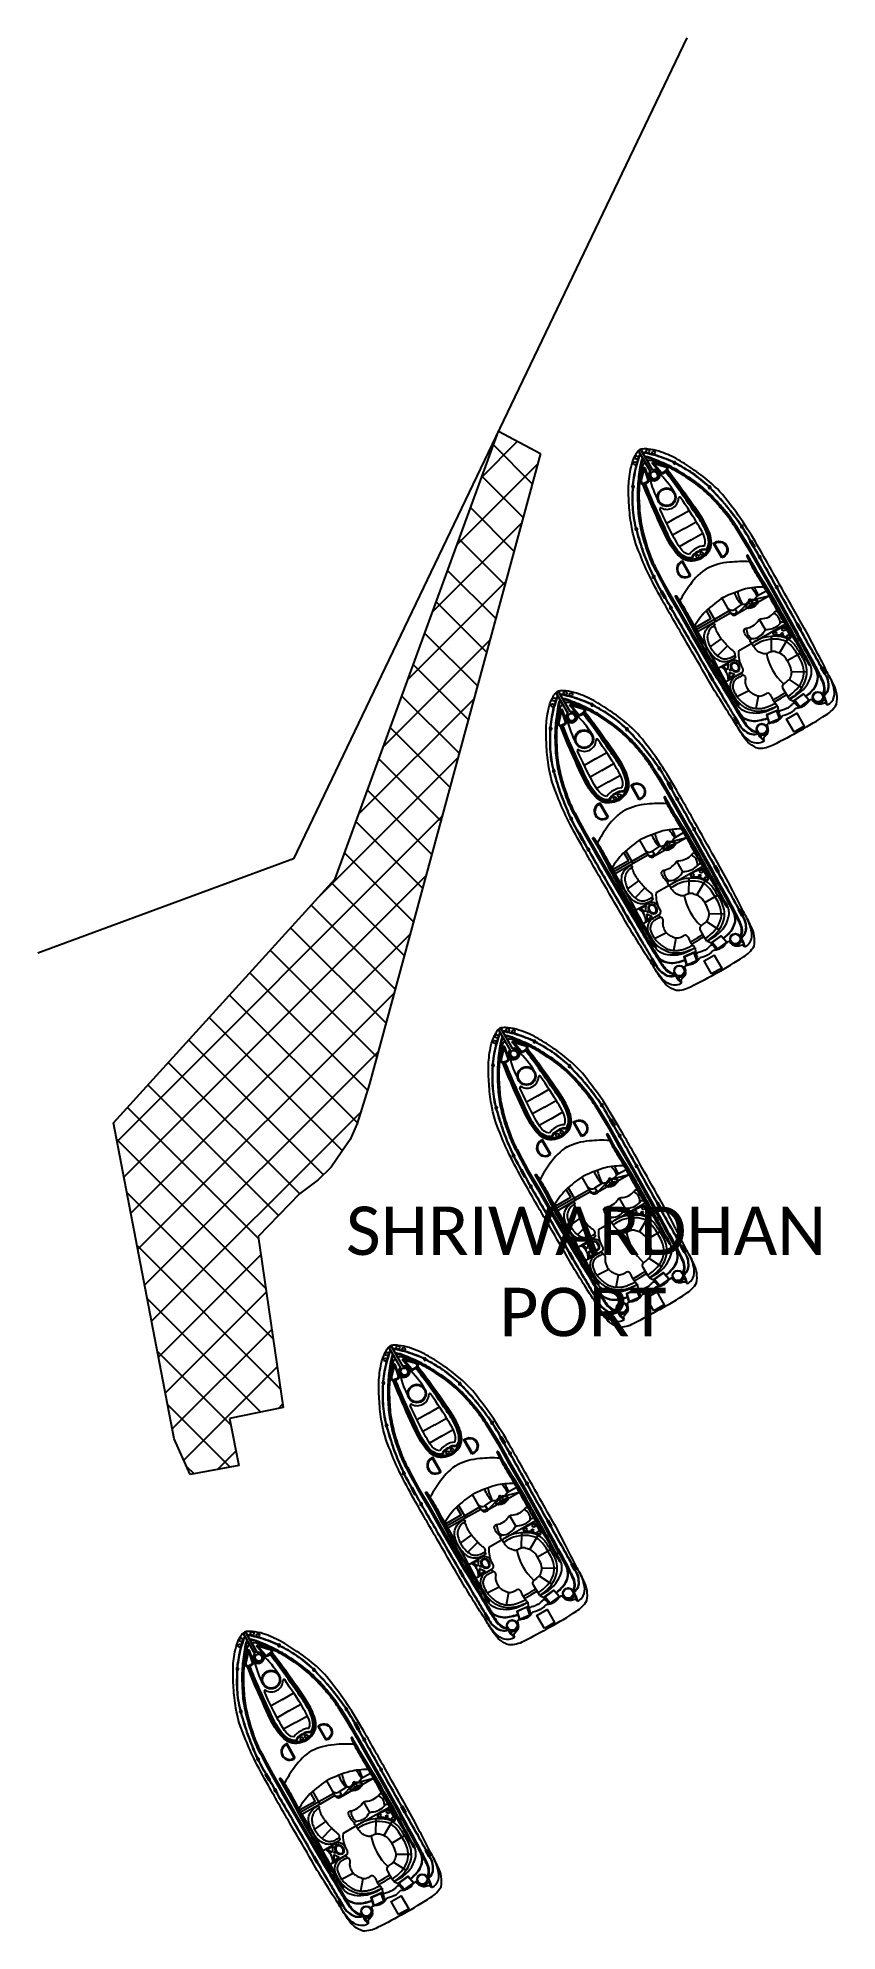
# Model space of a CAD drawing. Header units: metres. Extents: x 287290 to 291869, y 1996410 to 1999955.
# Drawn here: x 288195.8 to 288360.6, y 1996878.8 to 1997269.4 of the extents above; entities that cross this region are included whole.
import ezdxf

# ---------------------------------------------------------------- set-up
doc = ezdxf.new("R2010")
doc.units = ezdxf.units.M
doc.header["$MEASUREMENT"] = 0
for name, color, linetype in [('PORT', 5, 'Continuous'), ('PORT TEXT', 7, 'Continuous'), ('village', 3, 'Continuous')]:
    doc.layers.add(name, color=color, linetype=linetype)
doc.styles.get("Standard").update_dxf_attribs({"font": 'calibri.ttf'})

msp = doc.modelspace()

# ---------------------------------------------------------------- texts
at = {"layer": 'PORT TEXT'}
for s, p in [('SHRIWARDHAN', (288259.34, 1997018.3)), ('PORT', (288290.98, 1997001.54))]:
    msp.add_text(s, height=10, dxfattribs=at).set_placement(p)

# ---------------------------------------------------------------- linework, layer by layer
at = {"color": 32, "true_color": 0xcd6928}
for p, q in [((288327.79, 1997170.56), (288325.45, 1997169.23)), ((288327.79, 1997170.56), (288330.13, 1997171.9)), ((288329.14, 1997168.19), (288331.58, 1997169.59)), ((288329.14, 1997168.19), (288326.7, 1997166.8)), ((288330.5, 1997165.82), (288328.05, 1997164.43)), ((288330.5, 1997165.82), (288332.94, 1997167.22)), ((288343.77, 1997153.58), (288346.55, 1997154.32)), ((288344.25, 1997153.01), (288346.55, 1997154.32)), ((288335.32, 1997149.43), (288331.58, 1997147.29)), ((288339.56, 1997151.56), (288340.09, 1997150.63)), ((288340.09, 1997150.63), (288341.72, 1997152.31)), ((288340.09, 1997150.63), (288342.01, 1997151.73)), ((288342.77, 1997152.6), (288342.16, 1997151.88)), ((288342.89, 1997152.5), (288342.35, 1997151.87)), ((288342.45, 1997151.98), (288343.81, 1997152.76)), ((288343.11, 1997152.79), (288344.06, 1997152.96)), ((288343.13, 1997152.64), (288343.99, 1997152.79)), ((288345.84, 1997147.25), (288344.59, 1997149.44)), ((288335.57, 1997148.98), (288331.83, 1997146.84)), ((288334.44, 1997143.75), (288336.75, 1997145.4)), ((288343.68, 1997144.88), (288349.91, 1997148.44)), ((288347.06, 1997142.75), (288347.1, 1997145.92)), ((288348.73, 1997142.46), (288350.43, 1997145.4)), ((288335.96, 1997141.89), (288337.99, 1997143.99)), ((288350.33, 1997140.93), (288352.97, 1997142.47)), ((288351.23, 1997138.63), (288354.4, 1997138.67)), ((288339.96, 1997133.52), (288342.41, 1997134.74)), ((288343.94, 1997131.05), (288344.42, 1997133.63)), ((288347.36, 1997132.81), (288348.86, 1997133.67)), ((288349.98, 1997134.3), (288348.86, 1997133.67)), ((288350.24, 1997133.86), (288349.11, 1997133.22)), ((288350.69, 1997137.03), (288353.29, 1997135.32)), ((288347.65, 1997132.38), (288349.11, 1997133.22)), ((288357.55, 1997132.82), (288357.61, 1997132.78)), ((288345.17, 1997125.75), (288345.17, 1997125.68)), ((288310.78, 1997120.65), (288313.12, 1997121.98)), ((288310.78, 1997120.65), (288308.44, 1997119.31)), ((288312.13, 1997118.28), (288309.69, 1997116.89)), ((288312.13, 1997118.28), (288314.57, 1997119.67)), ((288313.49, 1997115.91), (288311.04, 1997114.51)), ((288313.49, 1997115.91), (288315.93, 1997117.31)), ((288323.07, 1997100.72), (288324.71, 1997102.4)), ((288325.76, 1997102.69), (288325.15, 1997101.97)), ((288325.88, 1997102.59), (288325.34, 1997101.95)), ((288325.44, 1997102.07), (288326.8, 1997102.85)), ((288326.1, 1997102.88), (288327.05, 1997103.05)), ((288326.12, 1997102.73), (288326.98, 1997102.88)), ((288326.75, 1997103.67), (288329.54, 1997104.41)), ((288327.24, 1997103.1), (288329.54, 1997104.41)), ((288318.31, 1997099.51), (288314.57, 1997097.38)), ((288318.56, 1997099.07), (288314.82, 1997096.93)), ((288322.54, 1997101.65), (288323.07, 1997100.72)), ((288323.07, 1997100.72), (288325, 1997101.82)), ((288326.67, 1997094.97), (288332.9, 1997098.53)), ((288328.83, 1997097.33), (288327.58, 1997099.52)), ((288317.43, 1997093.84), (288319.74, 1997095.49)), ((288330.05, 1997092.84), (288330.08, 1997096.01)), ((288331.72, 1997092.54), (288333.42, 1997095.49)), ((288318.95, 1997091.98), (288320.98, 1997094.08)), ((288333.31, 1997091.02), (288335.96, 1997092.56)), ((288333.68, 1997087.11), (288336.28, 1997085.41)), ((288334.22, 1997088.72), (288337.39, 1997088.76)), ((288322.95, 1997083.61), (288325.4, 1997084.83)), ((288326.92, 1997081.14), (288327.4, 1997083.72)), ((288330.35, 1997082.9), (288331.85, 1997083.75)), ((288330.64, 1997082.47), (288332.1, 1997083.3)), ((288332.96, 1997084.39), (288331.85, 1997083.75)), ((288333.22, 1997083.94), (288332.1, 1997083.3)), ((288340.54, 1997082.91), (288340.6, 1997082.87)), ((288328.15, 1997075.84), (288328.16, 1997075.76)), ((288298.91, 1997051.17), (288301.25, 1997052.5)), ((288298.91, 1997051.17), (288296.57, 1997049.83)), ((288300.26, 1997048.8), (288297.82, 1997047.41)), ((288300.26, 1997048.8), (288302.7, 1997050.19)), ((288301.62, 1997046.43), (288304.06, 1997047.83)), ((288301.62, 1997046.43), (288299.17, 1997045.03)), ((288310.68, 1997032.17), (288311.21, 1997031.24)), ((288311.21, 1997031.24), (288312.84, 1997032.92)), ((288311.21, 1997031.24), (288313.13, 1997032.34)), ((288313.89, 1997033.21), (288313.28, 1997032.49)), ((288314.01, 1997033.11), (288313.47, 1997032.47)), ((288313.57, 1997032.59), (288314.93, 1997033.37)), ((288314.23, 1997033.4), (288315.18, 1997033.57)), ((288314.25, 1997033.25), (288315.11, 1997033.4)), ((288314.88, 1997034.19), (288317.67, 1997034.93)), ((288315.37, 1997033.62), (288317.67, 1997034.93)), ((288306.44, 1997030.04), (288302.7, 1997027.9)), ((288306.69, 1997029.59), (288302.95, 1997027.45)), ((288314.8, 1997025.49), (288321.03, 1997029.05)), ((288316.96, 1997027.85), (288315.71, 1997030.04)), ((288305.56, 1997024.36), (288307.87, 1997026.01)), ((288307.08, 1997022.5), (288309.11, 1997024.6)), ((288318.18, 1997023.36), (288318.21, 1997026.53)), ((288319.85, 1997023.07), (288321.55, 1997026.01)), ((288321.45, 1997021.54), (288324.09, 1997023.08)), ((288321.81, 1997017.63), (288324.41, 1997015.93)), ((288322.35, 1997019.24), (288325.52, 1997019.28)), ((288311.08, 1997014.13), (288313.53, 1997015.35)), ((288315.06, 1997011.66), (288315.54, 1997014.24)), ((288318.48, 1997013.42), (288319.98, 1997014.27)), ((288318.77, 1997012.99), (288320.23, 1997013.82)), ((288321.1, 1997014.91), (288319.98, 1997014.27)), ((288321.36, 1997014.46), (288320.23, 1997013.82)), ((288328.67, 1997013.43), (288328.73, 1997013.39)), ((288316.28, 1997006.36), (288316.29, 1997006.28)), ((288276.3, 1996985.64), (288273.97, 1996984.31)), ((288276.3, 1996985.64), (288278.64, 1996986.98)), ((288277.66, 1996983.27), (288275.22, 1996981.88)), ((288277.66, 1996983.27), (288280.1, 1996984.67)), ((288279.01, 1996980.91), (288281.46, 1996982.3)), ((288279.01, 1996980.91), (288276.56, 1996979.51)), ((288288.07, 1996966.64), (288288.6, 1996965.71)), ((288288.6, 1996965.71), (288290.23, 1996967.4)), ((288288.6, 1996965.71), (288290.52, 1996966.81)), ((288291.29, 1996967.68), (288290.67, 1996966.96)), ((288291.4, 1996967.58), (288290.86, 1996966.95)), ((288290.96, 1996967.06), (288292.32, 1996967.84)), ((288291.62, 1996967.87), (288292.58, 1996968.04)), ((288291.65, 1996967.72), (288292.5, 1996967.87)), ((288292.28, 1996968.66), (288295.06, 1996969.41)), ((288292.76, 1996968.09), (288295.06, 1996969.41)), ((288283.83, 1996964.51), (288280.09, 1996962.37)), ((288284.09, 1996964.06), (288280.35, 1996961.93)), ((288292.2, 1996959.97), (288298.43, 1996963.52)), ((288294.36, 1996962.33), (288293.11, 1996964.52)), ((288282.95, 1996958.83), (288285.26, 1996960.48)), ((288284.47, 1996956.97), (288286.5, 1996959.07)), ((288295.57, 1996957.84), (288295.61, 1996961.01)), ((288297.24, 1996957.54), (288298.94, 1996960.48)), ((288298.84, 1996956.02), (288301.49, 1996957.55)), ((288299.2, 1996952.11), (288301.8, 1996950.41)), ((288299.74, 1996953.71), (288302.91, 1996953.75)), ((288288.47, 1996948.6), (288290.92, 1996949.82)), ((288292.45, 1996946.13), (288292.93, 1996948.72)), ((288295.87, 1996947.89), (288297.37, 1996948.75)), ((288296.16, 1996947.46), (288297.63, 1996948.3)), ((288298.49, 1996949.39), (288297.37, 1996948.75)), ((288298.75, 1996948.94), (288297.63, 1996948.3)), ((288306.06, 1996947.91), (288306.13, 1996947.86)), ((288293.68, 1996940.83), (288293.68, 1996940.76)), ((288246.24, 1996926.61), (288243.9, 1996925.28)), ((288246.24, 1996926.61), (288248.58, 1996927.95)), ((288247.59, 1996924.25), (288245.15, 1996922.85)), ((288247.59, 1996924.25), (288250.03, 1996925.64)), ((288248.94, 1996921.88), (288251.39, 1996923.27)), ((288248.94, 1996921.88), (288246.49, 1996920.48)), ((288258, 1996907.61), (288258.53, 1996906.69)), ((288258.53, 1996906.69), (288260.16, 1996908.37)), ((288258.53, 1996906.69), (288260.45, 1996907.78)), ((288261.22, 1996908.65), (288260.61, 1996907.93)), ((288261.34, 1996908.55), (288260.8, 1996907.92)), ((288260.89, 1996908.03), (288262.25, 1996908.81)), ((288261.55, 1996908.84), (288262.51, 1996909.01)), ((288261.58, 1996908.69), (288262.43, 1996908.84)), ((288262.21, 1996909.63), (288265, 1996910.38)), ((288262.69, 1996909.06), (288265, 1996910.38)), ((288253.76, 1996905.48), (288250.02, 1996903.34)), ((288254.02, 1996905.03), (288250.28, 1996902.9)), ((288262.13, 1996900.94), (288268.36, 1996904.49)), ((288264.29, 1996903.3), (288263.04, 1996905.49)), ((288252.88, 1996899.8), (288255.19, 1996901.45)), ((288254.4, 1996897.94), (288256.43, 1996900.04)), ((288265.5, 1996898.81), (288265.54, 1996901.98)), ((288267.17, 1996898.51), (288268.88, 1996901.45)), ((288268.77, 1996896.99), (288271.42, 1996898.52)), ((288269.14, 1996893.08), (288271.74, 1996891.38)), ((288269.68, 1996894.68), (288272.84, 1996894.72)), ((288258.41, 1996889.57), (288260.85, 1996890.79)), ((288262.38, 1996887.1), (288262.86, 1996889.69)), ((288265.8, 1996888.86), (288267.3, 1996889.72)), ((288266.1, 1996888.43), (288267.56, 1996889.27)), ((288268.42, 1996890.36), (288267.3, 1996889.72)), ((288268.68, 1996889.91), (288267.56, 1996889.27)), ((288275.99, 1996888.88), (288276.06, 1996888.83)), ((288263.61, 1996881.8), (288263.62, 1996881.73))]:
    msp.add_line(p, q, dxfattribs=at)
for points in [[(288352.96, 1997126.48, -0.01736), (288347.43, 1997123.5, -0.12634), (288344.43, 1997122.77, -0.172899), (288341.25, 1997125.35, -0.013884), (288339.45, 1997128.24, -0.008973), (288336.84, 1997132.35, -0.01509), (288333.95, 1997137.11, 0.002245), (288329.64, 1997144.54, -0.003342), (288324.9, 1997152.8, -0.016984), (288321.9, 1997158.44, -0.024546), (288319.99, 1997162.86, -0.067942), (288318.21, 1997168.77, -0.033948), (288317.73, 1997173.01, -0.022001), (288317.61, 1997176.98, -0.042872), (288318.12, 1997180.84, -0.059514), (288318.85, 1997182.97, -0.046364), (288319.4, 1997183.93, -0.104882), (288319.88, 1997184.41, -0.104882)], [(288352.96, 1997126.48, 0.01736), (288358.34, 1997129.73, 0.12634), (288360.49, 1997131.94, 0.172899), (288359.89, 1997135.99, 0.013884), (288358.31, 1997139.01, 0.008973), (288356.1, 1997143.35, 0.01509), (288353.47, 1997148.26, -0.002245), (288349.26, 1997155.74, 0.003342), (288344.55, 1997164.03, 0.016984), (288341.23, 1997169.47, 0.024546), (288338.39, 1997173.36, 0.067942), (288334.2, 1997177.9, 0.033948), (288330.79, 1997180.47, 0.022001), (288327.44, 1997182.59, 0.042872), (288323.86, 1997184.12, 0.059514), (288321.65, 1997184.57, 0.046364), (288320.54, 1997184.58, 0.104882), (288319.88, 1997184.41, 0.104882)], [(288337.28, 1997133, 0.006425), (288334.61, 1997137.52, 0.002217), (288330.31, 1997144.93, -0.003368), (288325.51, 1997153.24, -0.024633), (288322.6, 1997158.55, -0.015037), (288321.06, 1997162.24, -0.025439), (288320.3, 1997164.34, -0.013843), (288318.98, 1997168.8, -0.040266), (288318.44, 1997173.11, -0.016729), (288318.5, 1997177.18, -0.029739), (288319.22, 1997181.26, 0.01525), (288319.81, 1997183.12, -0.132389), (288319.97, 1997183.44, -0.028442), (288320.07, 1997183.54, -0.028442)], [(288337.34, 1997133.03, 0.006424), (288334.68, 1997137.56, 0.002217), (288330.38, 1997144.97, -0.003368), (288325.57, 1997153.28, -0.024633), (288322.67, 1997158.58, -0.015038), (288321.13, 1997162.27, -0.025461), (288320.37, 1997164.36, -0.013839), (288319.06, 1997168.81, -0.040238), (288318.51, 1997173.11, -0.016715), (288318.58, 1997177.17, -0.029693), (288319.3, 1997181.24, 0.015234), (288319.88, 1997183.1, -0.134036), (288320.03, 1997183.38, -0.024879), (288320.11, 1997183.47, -0.024879)], [(288323.27, 1997159.33, -0.031596), (288321.84, 1997162.56, -0.004928), (288321.07, 1997164.78, -0.02844), (288320.05, 1997168.75, -0.042875), (288319.6, 1997172.85, -0.035347), (288319.58, 1997176.97, -0.024093), (288320.03, 1997180.76, -0.079837), (288320.52, 1997182.75)], [(288323.34, 1997159.36, -0.031592), (288321.91, 1997162.58, -0.004926), (288321.14, 1997164.81, -0.028436), (288320.13, 1997168.77, -0.042895), (288319.67, 1997172.85, -0.035363), (288319.66, 1997176.96, -0.024111), (288320.1, 1997180.75, -0.077658), (288320.57, 1997182.67, -0.077658)], [(288323.4, 1997159.4, -0.031588), (288321.98, 1997162.61, -0.004924), (288321.22, 1997164.83, -0.028433), (288320.2, 1997168.78, -0.042917), (288319.75, 1997172.86, -0.035379), (288319.73, 1997176.96, -0.02413), (288320.18, 1997180.75, -0.075408), (288320.62, 1997182.58, -0.075408)], [(288323.54, 1997159.47, -0.031581), (288322.13, 1997162.66, -0.00492), (288321.36, 1997164.88, -0.028426), (288320.36, 1997168.81, -0.042959), (288319.9, 1997172.87, -0.035411), (288319.89, 1997176.95, -0.028829), (288320.26, 1997180.13, -0.092336), (288320.98, 1997181.96, -0.080328)], [(288320.95, 1997177.4), (288321.51, 1997177.67, 0.382221), (288321.83, 1997178.26), (288321.07, 1997180.53, 0.786544), (288320.64, 1997180.59), (288320.04, 1997178.08, 0.616464), (288320.95, 1997177.4, 3.844907)], [(288355.32, 1997143.3, -0.006425), (288352.78, 1997147.89, -0.002217), (288348.58, 1997155.36, 0.003368), (288343.87, 1997163.73, 0.024633), (288340.77, 1997168.93, 0.015037), (288338.38, 1997172.13, 0.025439), (288336.96, 1997173.85, 0.013843), (288333.79, 1997177.25, 0.040266), (288330.35, 1997179.91, 0.016729), (288326.81, 1997181.93, 0.029739), (288322.93, 1997183.38, -0.01525), (288321.03, 1997183.82, 0.132389), (288320.68, 1997183.84, 0.028442), (288320.54, 1997183.81, 0.028442)], [(288355.25, 1997143.26, -0.006424), (288352.71, 1997147.86, -0.002217), (288348.51, 1997155.32, 0.003368), (288343.8, 1997163.69, 0.024633), (288340.71, 1997168.88, 0.015038), (288338.32, 1997172.08, 0.025461), (288336.9, 1997173.8, 0.013839), (288333.74, 1997177.19, 0.040238), (288330.31, 1997179.85, 0.016715), (288326.78, 1997181.86, 0.029693), (288322.91, 1997183.3, -0.015234), (288321.01, 1997183.75, 0.134036), (288320.69, 1997183.76, 0.024879), (288320.58, 1997183.74, 0.024879)], [(288339.77, 1997168.74, 0.031596), (288337.71, 1997171.62, 0.004928), (288336.18, 1997173.41, 0.02844), (288333.28, 1997176.3, 0.042875), (288329.98, 1997178.78, 0.035347), (288326.45, 1997180.89, 0.024093), (288322.95, 1997182.44, 0.079837), (288320.99, 1997183.02)], [(288339.7, 1997168.7, 0.031592), (288337.65, 1997171.57, 0.004926), (288336.13, 1997173.36, 0.028436), (288333.23, 1997176.25, 0.042895), (288329.94, 1997178.72, 0.035363), (288326.41, 1997180.82, 0.024111), (288322.92, 1997182.36, 0.077658), (288321.04, 1997182.93, 0.077658)], [(288339.64, 1997168.66, 0.031588), (288337.59, 1997171.52, 0.004924), (288336.07, 1997173.31, 0.028433), (288333.18, 1997176.19, 0.042917), (288329.9, 1997178.65, 0.035379), (288326.38, 1997180.75, 0.02413), (288322.89, 1997182.29, 0.075408), (288321.08, 1997182.85, 0.075408)], [(288339.51, 1997168.58, 0.031581), (288337.47, 1997171.42, 0.00492), (288335.95, 1997173.21, 0.028426), (288333.08, 1997176.08, 0.042959), (288329.82, 1997178.52, 0.035411), (288326.31, 1997180.61, 0.028829), (288323.38, 1997181.91, 0.092336), (288321.44, 1997182.22, 0.080328)], [(288325.37, 1997179.93), (288324.86, 1997179.58, -0.382221), (288324.19, 1997179.61), (288322.63, 1997181.42, -0.786544), (288322.78, 1997181.82), (288325.25, 1997181.06, -0.616464), (288325.37, 1997179.93, -3.844907)], [(288339.77, 1997168.74), (288340.98, 1997166.83), (288342.33, 1997164.58), (288344.42, 1997160.86), (288347.33, 1997155.76), (288351.9, 1997147.54, 0.002601), (288354.34, 1997143.05, -0.004411), (288356.41, 1997139.23, -0.013009), (288357.72, 1997136.54, -0.113396), (288358.02, 1997134.87, -0.146005), (288357.67, 1997133.9, -1.595219)], [(288336.81, 1997162.14), (288335.14, 1997165.08, -0.483063), (288337.8, 1997164.7, -0.50024), (288336.81, 1997162.14, -0.418424)], [(288339.51, 1997168.58), (288340.72, 1997166.67), (288342.06, 1997164.43), (288344.16, 1997160.71), (288347.07, 1997155.61), (288351.63, 1997147.39, 0.002601), (288354.07, 1997142.9, -0.00441), (288356.14, 1997139.09, -0.002867), (288356.44, 1997138.5, -0.002867)], [(288339.64, 1997168.66), (288340.85, 1997166.75), (288342.2, 1997164.5), (288344.29, 1997160.78), (288347.2, 1997155.69), (288351.77, 1997147.47, 0.002601), (288354.21, 1997142.97, -0.00441), (288356.28, 1997139.16, -0.012997), (288357.58, 1997136.48, -0.113276), (288357.86, 1997134.88, -0.142458), (288357.57, 1997134.02, -0.142458)], [(288339.7, 1997168.7), (288340.92, 1997166.79), (288342.26, 1997164.54), (288344.36, 1997160.82), (288347.27, 1997155.73), (288351.84, 1997147.5, 0.002601), (288354.27, 1997143.01, -0.004411), (288356.35, 1997139.2, -0.013003), (288357.65, 1997136.51, -0.113337), (288357.94, 1997134.88, -0.144821), (288357.62, 1997133.96, -0.138987)], [(288330.45, 1997158.51), (288328.78, 1997161.45, 0.483063), (288327.75, 1997158.96, 0.50024), (288330.45, 1997158.51, 0.418424)], [(288333.82, 1997160.01, -0.096403), (288338.46, 1997161.29, -0.040538), (288342.5, 1997161.39, -1.92312)], [(288350.79, 1997132.99), (288352.11, 1997133.75, 0.202722), (288355.25, 1997137.89, 0.178768), (288354.93, 1997140.39, -0.010028), (288352.65, 1997144.59, 0.005356), (288348.8, 1997151.46, 0.016605), (288345.56, 1997156.94, -0.018921), (288342.21, 1997162.64, 0.925873), (288341.97, 1997162.55, 0.041202), (288342.46, 1997161.47, 0.024461), (288344.33, 1997158.18, -0.012888), (288347.91, 1997151.82, 0.019359), (288350.1, 1997148.15, -0.002375), (288352.64, 1997143.9, 0.006386), (288354.18, 1997141.16, 0.013656), (288354.82, 1997140.07, 0.862706), (288355.04, 1997140.16, -0.648089)], [(288354.97, 1997140.14, 0.016488), (288354.87, 1997140.35, -0.010023), (288352.59, 1997144.55, 0.005356), (288348.74, 1997151.42, 0.016607), (288345.49, 1997156.9, -0.018921), (288342.14, 1997162.61, -0.01143), (288342.14, 1997162.61, 0.913283), (288342.04, 1997162.57, 0.041174), (288342.52, 1997161.51, 0.024478), (288344.4, 1997158.22, -0.012889), (288347.98, 1997151.85, 0.019362), (288350.17, 1997148.19, -0.002377), (288352.71, 1997143.94, 0.006391), (288354.25, 1997141.19, 0.013664), (288354.88, 1997140.11, -0.000701), (288354.88, 1997140.11, 0.819976), (288354.97, 1997140.14, 0.819976)], [(288323.27, 1997159.33), (288324.3, 1997157.3), (288325.55, 1997155), (288327.69, 1997151.3), (288330.6, 1997146.21), (288335.36, 1997138.09, -0.002601), (288337.99, 1997133.71, 0.004411), (288340.22, 1997129.99, 0.013009), (288341.88, 1997127.5, 0.113396), (288343.16, 1997126.39, 0.146005), (288344.17, 1997126.19, 1.595219)], [(288323.34, 1997159.36), (288324.37, 1997157.34), (288325.62, 1997155.04), (288327.76, 1997151.34), (288330.67, 1997146.25), (288335.43, 1997138.13, -0.002601), (288338.06, 1997133.75, 0.004411), (288340.29, 1997130.03, 0.013003), (288341.94, 1997127.54, 0.113337), (288343.2, 1997126.46, 0.144821), (288344.15, 1997126.27, 0.138987)], [(288323.41, 1997159.39), (288324.43, 1997157.38), (288325.69, 1997155.08), (288327.83, 1997151.38), (288330.73, 1997146.29), (288335.49, 1997138.17, -0.002601), (288338.12, 1997133.79, 0.00441), (288340.35, 1997130.07, 0.012997), (288342, 1997127.59, 0.113276), (288343.23, 1997126.53, 0.142458), (288344.13, 1997126.34, 0.142458)], [(288323.54, 1997159.46), (288324.57, 1997157.45), (288325.82, 1997155.15), (288327.96, 1997151.46), (288330.87, 1997146.36), (288335.62, 1997138.25, -0.002601), (288338.25, 1997133.87, 0.00441), (288340.48, 1997130.15, 0.002867), (288340.84, 1997129.6, 0.002867)], [(288333.82, 1997160.01, 0.096403), (288330.35, 1997156.66, 0.040538), (288328.21, 1997153.23, 1.92312)], [(288348.34, 1997131.6), (288347.13, 1997130.91, -0.202722), (288341.98, 1997130.31, -0.178768), (288339.98, 1997131.85, 0.010028), (288337.52, 1997135.95, -0.005356), (288333.56, 1997142.75, -0.016605), (288330.49, 1997148.34, 0.018921), (288327.28, 1997154.12, -0.925873), (288327.48, 1997154.28, -0.041202), (288328.16, 1997153.31, -0.024461), (288330.05, 1997150.02, 0.012888), (288333.71, 1997143.7, -0.019359), (288335.75, 1997139.95, 0.002375), (288338.12, 1997135.61, -0.006386), (288339.7, 1997132.89, -0.013656), (288340.31, 1997131.79, -0.862706), (288340.12, 1997131.64, 0.648089)], [(288340.18, 1997131.7, -0.016488), (288340.05, 1997131.89, 0.010023), (288337.59, 1997135.99, -0.005356), (288333.63, 1997142.79, -0.016607), (288330.56, 1997148.37, 0.018921), (288327.35, 1997154.16, 0.01143), (288327.34, 1997154.16, -0.913283), (288327.43, 1997154.23, -0.041174), (288328.1, 1997153.27, -0.024478), (288329.98, 1997149.99, 0.012889), (288333.64, 1997143.66, -0.019362), (288335.68, 1997139.92, 0.002377), (288338.05, 1997135.57, -0.006391), (288339.63, 1997132.85, -0.013664), (288340.24, 1997131.75, 0.000701), (288340.24, 1997131.75, -0.819976), (288340.18, 1997131.7, -0.819976)], [(288337.22, 1997154.05, 0.033687), (288333.47, 1997151.08, 0.051879), (288331.17, 1997148, 1.92312)], [(288336.87, 1997153.78), (288337.97, 1997151.86, 0.462925), (288339.56, 1997151.56), (288341.06, 1997152.54)], [(288337.22, 1997154.05, -0.033687), (288341.69, 1997155.77, -0.051879), (288345.5, 1997156.18, -1.92312)], [(288337.97, 1997151.86), (288338.45, 1997151.02, 0.545737), (288339.91, 1997150.94, 0.282905)], [(288338.45, 1997151.02), (288338.62, 1997150.72, 0.516839), (288340.09, 1997150.63, 0.282905)], [(288342.69, 1997145.16, -0.164009), (288341.4, 1997146.98, -0.407559), (288341.88, 1997147.6, 0.20466), (288344.32, 1997149.14, -0.28657), (288344.98, 1997149.54, 0.198759), (288347.67, 1997150.84, -0.45148), (288348.37, 1997151.09, -1.463971)], [(288343.01, 1997144.46, -0.291269), (288342.69, 1997145.17, -0.299867), (288343.09, 1997145.48, 0.273478), (288345.58, 1997146.95, -0.28657), (288346.23, 1997147.35, 0.198759), (288348.92, 1997148.65, -0.45148), (288349.62, 1997148.9, -1.463971)], [(288343.01, 1997144.46), (288340.3, 1997142.91, 0.158322), (288341.05, 1997139.47, -0.417676), (288340.81, 1997138.34), (288337.62, 1997136.51)], [(288350.79, 1997132.99), (288350.44, 1997133.5), (288349.51, 1997135.1, -0.448043), (288349.83, 1997136.3, 0.025561), (288350.57, 1997136.9, 0.15676), (288351.11, 1997137.86, 0.144288), (288351.23, 1997138.67, 0.079427), (288350.77, 1997140.15, 0.054179), (288349.83, 1997141.62, 0.127294), (288348.7, 1997142.47, -0.025195), (288347.8, 1997142.78, 0.112656), (288347.05, 1997142.75, 0.061652), (288346.18, 1997142.42, -0.222278), (288345.42, 1997142.34, -0.049109), (288344.72, 1997142.59, -0.09997), (288344.06, 1997143.02, -0.045992), (288343.34, 1997143.94), (288343.01, 1997144.46)], [(288355.25, 1997143.26, 0.002941), (288357.1, 1997139.92, -0.002014), (288358.26, 1997137.78, -0.130992), (288358.73, 1997136.1, -0.261832), (288357.86, 1997133.65, -0.261832)], [(288355.32, 1997143.3, 0.002942), (288357.16, 1997139.96, -0.002013), (288358.32, 1997137.82, -0.130442), (288358.81, 1997136.1, -0.261246), (288357.91, 1997133.6, -0.209197)], [(288336.09, 1997139.34), (288338.92, 1997140.96, -0.406088), (288340.73, 1997140.11)], [(288354.17, 1997133.56, 0.043334), (288355.47, 1997134.81, 0.18333), (288356.6, 1997137.5, 0.123985), (288355.98, 1997139.56, -0.015377), (288355.33, 1997140.93)], [(288354.22, 1997133.5, 0.043195), (288355.53, 1997134.76, 0.183415), (288356.68, 1997137.5, 0.094511), (288356.29, 1997139.14)], [(288358.54, 1997131.79, 0.164393), (288359.5, 1997132.52, 0.188684), (288360.05, 1997134.34, 0.10758), (288359.03, 1997137.69)], [(288335.95, 1997076.57, -0.01736), (288330.41, 1997073.59, -0.12634), (288327.42, 1997072.85, -0.172899), (288324.24, 1997075.43, -0.013884), (288322.44, 1997078.33, -0.008973), (288319.83, 1997082.44, -0.01509), (288316.93, 1997087.2, 0.002245), (288312.63, 1997094.63, -0.003342), (288307.89, 1997102.89, -0.016984), (288304.89, 1997108.52, -0.024546), (288302.98, 1997112.94, -0.067942), (288301.2, 1997118.86, -0.033948), (288300.72, 1997123.1, -0.022001), (288300.6, 1997127.07, -0.042872), (288301.11, 1997130.92, -0.059514), (288301.84, 1997133.05, -0.046364), (288302.39, 1997134.02, -0.104882), (288302.87, 1997134.5, -0.104882)], [(288320.27, 1997083.08, 0.006425), (288317.6, 1997087.61, 0.002217), (288313.3, 1997095.02, -0.003368), (288308.49, 1997103.33, -0.024633), (288305.59, 1997108.64, -0.015037), (288304.05, 1997112.33, -0.025439), (288303.29, 1997114.43, -0.013843), (288301.97, 1997118.88, -0.040266), (288301.43, 1997123.2, -0.016729), (288301.49, 1997127.27, -0.029739), (288302.21, 1997131.35, 0.01525), (288302.8, 1997133.21, -0.132389), (288302.96, 1997133.52, -0.028442), (288303.06, 1997133.63, -0.028442)], [(288335.95, 1997076.57, 0.01736), (288341.33, 1997079.82, 0.12634), (288343.48, 1997082.02, 0.172899), (288342.88, 1997086.08, 0.013884), (288341.3, 1997089.1, 0.008973), (288339.09, 1997093.44, 0.01509), (288336.46, 1997098.35, -0.002245), (288332.25, 1997105.83, 0.003342), (288327.54, 1997114.11, 0.016984), (288324.22, 1997119.56, 0.024546), (288321.38, 1997123.45, 0.067942), (288317.19, 1997127.99, 0.033948), (288313.78, 1997130.56, 0.022001), (288310.43, 1997132.68, 0.042872), (288306.85, 1997134.2, 0.059514), (288304.64, 1997134.66, 0.046364), (288303.53, 1997134.67, 0.104882), (288302.87, 1997134.5, 0.104882)], [(288338.31, 1997093.39, -0.006425), (288335.77, 1997097.98, -0.002217), (288331.57, 1997105.45, 0.003368), (288326.86, 1997113.82, 0.024633), (288323.76, 1997119.02, 0.015037), (288321.37, 1997122.22, 0.025439), (288319.95, 1997123.94, 0.013843), (288316.78, 1997127.34, 0.040266), (288313.34, 1997130, 0.016729), (288309.8, 1997132.01, 0.029739), (288305.92, 1997133.47, -0.01525), (288304.02, 1997133.91, 0.132389), (288303.67, 1997133.93, 0.028442), (288303.53, 1997133.89, 0.028442)], [(288338.24, 1997093.35, -0.006424), (288335.7, 1997097.94, -0.002217), (288331.5, 1997105.41, 0.003368), (288326.79, 1997113.78, 0.024633), (288323.7, 1997118.97, 0.015038), (288321.3, 1997122.17, 0.025461), (288319.89, 1997123.89, 0.013839), (288316.72, 1997127.28, 0.040238), (288313.3, 1997129.94, 0.016715), (288309.77, 1997131.94, 0.029693), (288305.9, 1997133.39, -0.015234), (288304, 1997133.84, 0.134036), (288303.68, 1997133.85, 0.024879), (288303.57, 1997133.83, 0.024879)], [(288320.33, 1997083.12, 0.006424), (288317.67, 1997087.65, 0.002217), (288313.37, 1997095.06, -0.003368), (288308.56, 1997103.37, -0.024633), (288305.66, 1997108.67, -0.015038), (288304.12, 1997112.36, -0.025461), (288303.36, 1997114.45, -0.013839), (288302.05, 1997118.9, -0.040238), (288301.5, 1997123.2, -0.016715), (288301.57, 1997127.26, -0.029693), (288302.29, 1997131.33, 0.015234), (288302.87, 1997133.19, -0.134036), (288303.02, 1997133.47, -0.024879), (288303.1, 1997133.56, -0.024879)], [(288306.26, 1997109.41, -0.031596), (288304.83, 1997112.65, -0.004928), (288304.06, 1997114.87, -0.02844), (288303.04, 1997118.84, -0.042875), (288302.59, 1997122.94, -0.035347), (288302.57, 1997127.05, -0.024093), (288303.01, 1997130.85, -0.079837), (288303.51, 1997132.84)], [(288306.33, 1997109.45, -0.031592), (288304.9, 1997112.67, -0.004926), (288304.13, 1997114.89, -0.028436), (288303.12, 1997118.86, -0.042895), (288302.66, 1997122.94, -0.035363), (288302.65, 1997127.05, -0.024111), (288303.09, 1997130.84, -0.077658), (288303.56, 1997132.75, -0.077658)], [(288306.39, 1997109.48, -0.031588), (288304.97, 1997112.7, -0.004924), (288304.21, 1997114.92, -0.028433), (288303.19, 1997118.87, -0.042917), (288302.74, 1997122.95, -0.035379), (288302.72, 1997127.04, -0.02413), (288303.17, 1997130.83, -0.075408), (288303.61, 1997132.67, -0.075408)], [(288306.53, 1997109.55, -0.031581), (288305.12, 1997112.75, -0.00492), (288304.35, 1997114.97, -0.028426), (288303.34, 1997118.9, -0.042959), (288302.89, 1997122.95, -0.035411), (288302.88, 1997127.03, -0.028829), (288303.25, 1997130.21, -0.092336), (288303.96, 1997132.04, -0.080328)], [(288303.94, 1997127.49), (288304.5, 1997127.76, 0.382221), (288304.82, 1997128.35), (288304.06, 1997130.62, 0.786544), (288303.63, 1997130.68), (288303.03, 1997128.17, 0.616464), (288303.94, 1997127.49, 3.844907)], [(288322.76, 1997118.83, 0.031596), (288320.7, 1997121.71, 0.004928), (288319.17, 1997123.5, 0.02844), (288316.27, 1997126.39, 0.042875), (288312.97, 1997128.87, 0.035347), (288309.44, 1997130.98, 0.024093), (288305.94, 1997132.52, 0.079837), (288303.98, 1997133.11)], [(288322.69, 1997118.79, 0.031592), (288320.64, 1997121.66, 0.004926), (288319.12, 1997123.45, 0.028436), (288316.22, 1997126.34, 0.042895), (288312.93, 1997128.8, 0.035363), (288309.4, 1997130.91, 0.024111), (288305.91, 1997132.45, 0.077658), (288304.03, 1997133.02, 0.077658)], [(288322.62, 1997118.75, 0.031588), (288320.58, 1997121.61, 0.004924), (288319.06, 1997123.4, 0.028433), (288316.17, 1997126.28, 0.042917), (288312.89, 1997128.74, 0.035379), (288309.37, 1997130.84, 0.02413), (288305.88, 1997132.38, 0.075408), (288304.07, 1997132.94, 0.075408)], [(288322.49, 1997118.67, 0.031581), (288320.46, 1997121.51, 0.00492), (288318.94, 1997123.3, 0.028426), (288316.07, 1997126.16, 0.042959), (288312.8, 1997128.61, 0.035411), (288309.3, 1997130.7, 0.028829), (288306.37, 1997132, 0.092336), (288304.43, 1997132.31, 0.080328)], [(288308.36, 1997130.02), (288307.85, 1997129.67, -0.382221), (288307.18, 1997129.7), (288305.61, 1997131.5, -0.786544), (288305.77, 1997131.9), (288308.24, 1997131.15, -0.616464), (288308.36, 1997130.02, -3.844907)], [(288337.28, 1997133, -0.002942), (288339.22, 1997129.71, 0.002013), (288340.47, 1997127.62, 0.130442), (288341.7, 1997126.34, 0.261246), (288344.32, 1997125.84, 0.209197)], [(288337.34, 1997133.04, -0.002941), (288339.28, 1997129.75, 0.002014), (288340.53, 1997127.66, 0.130992), (288341.75, 1997126.4, 0.261832), (288344.29, 1997125.91, 0.261832)], [(288346.25, 1997129.03, -0.043334), (288344.51, 1997128.55, -0.18333), (288341.62, 1997128.95, -0.123985), (288340.16, 1997130.53, 0.015377), (288339.31, 1997131.79)], [(288346.27, 1997128.96, -0.043195), (288344.52, 1997128.48, -0.183415), (288341.58, 1997128.88, -0.094511), (288340.37, 1997130.05)], [(288345.55, 1997124.38, -0.164393), (288344.44, 1997123.92, -0.188684), (288342.59, 1997124.37, -0.10758), (288340.22, 1997126.95)], [(288322.5, 1997118.67), (288323.71, 1997116.76), (288325.05, 1997114.51), (288327.15, 1997110.79), (288330.05, 1997105.7), (288334.62, 1997097.48, 0.002601), (288337.06, 1997092.99, -0.00441), (288339.13, 1997089.18, -0.002867), (288339.43, 1997088.59, -0.002867)], [(288322.63, 1997118.75), (288323.84, 1997116.84), (288325.19, 1997114.59), (288327.28, 1997110.87), (288330.19, 1997105.78), (288334.76, 1997097.55, 0.002601), (288337.19, 1997093.06, -0.00441), (288339.27, 1997089.25, -0.012997), (288340.57, 1997086.57, -0.113276), (288340.85, 1997084.97, -0.142458), (288340.55, 1997084.11, -0.142458)], [(288322.69, 1997118.79), (288323.91, 1997116.88), (288325.25, 1997114.63), (288327.35, 1997110.91), (288330.26, 1997105.81), (288334.83, 1997097.59, 0.002601), (288337.26, 1997093.1, -0.004411), (288339.33, 1997089.28, -0.013003), (288340.64, 1997086.6, -0.113337), (288340.93, 1997084.97, -0.144821), (288340.61, 1997084.05, -0.138987)], [(288322.76, 1997118.83), (288323.97, 1997116.92), (288325.32, 1997114.67), (288327.41, 1997110.95), (288330.32, 1997105.85), (288334.89, 1997097.63, 0.002601), (288337.33, 1997093.14, -0.004411), (288339.4, 1997089.32, -0.013009), (288340.71, 1997086.63, -0.113396), (288341.01, 1997084.96, -0.146005), (288340.66, 1997083.99, -1.595219)], [(288319.8, 1997112.23), (288318.13, 1997115.17, -0.483063), (288320.79, 1997114.78, -0.50024), (288319.8, 1997112.23, -0.418424)], [(288313.44, 1997108.6), (288311.77, 1997111.53, 0.483063), (288310.74, 1997109.05, 0.50024), (288313.44, 1997108.6, 0.418424)], [(288316.8, 1997110.1, -0.096403), (288321.45, 1997111.38, -0.040538), (288325.49, 1997111.48, -1.92312)], [(288333.77, 1997083.08), (288335.1, 1997083.84, 0.202722), (288338.24, 1997087.97, 0.178768), (288337.92, 1997090.48, -0.010028), (288335.64, 1997094.67, 0.005356), (288331.79, 1997101.55, 0.016605), (288328.55, 1997107.03, -0.018921), (288325.2, 1997112.73, 0.925873), (288324.96, 1997112.64, 0.041202), (288325.45, 1997111.56, 0.024461), (288327.32, 1997108.27, -0.012888), (288330.9, 1997101.9, 0.019359), (288333.09, 1997098.23, -0.002375), (288335.63, 1997093.99, 0.006386), (288337.17, 1997091.24, 0.013656), (288337.81, 1997090.16, 0.862706), (288338.03, 1997090.25, -0.648089)], [(288337.96, 1997090.23, 0.016488), (288337.85, 1997090.44, -0.010023), (288335.58, 1997094.64, 0.005356), (288331.73, 1997101.51, 0.016607), (288328.48, 1997106.99, -0.018921), (288325.13, 1997112.7, -0.01143), (288325.13, 1997112.7, 0.913283), (288325.03, 1997112.66, 0.041174), (288325.51, 1997111.6, 0.024478), (288327.38, 1997108.31, -0.012889), (288330.97, 1997101.94, 0.019362), (288333.16, 1997098.28, -0.002377), (288335.7, 1997094.03, 0.006391), (288337.24, 1997091.28, 0.013664), (288337.87, 1997090.2, -0.000701), (288337.87, 1997090.2, 0.819976), (288337.96, 1997090.23, 0.819976)], [(288306.26, 1997109.41), (288307.29, 1997107.39), (288308.54, 1997105.09), (288310.68, 1997101.39), (288313.59, 1997096.3), (288318.35, 1997088.18, -0.002601), (288320.98, 1997083.8, 0.004411), (288323.21, 1997080.08, 0.013009), (288324.87, 1997077.58, 0.113396), (288326.15, 1997076.48, 0.146005), (288327.16, 1997076.28, 1.595219)], [(288306.33, 1997109.45), (288307.35, 1997107.43), (288308.61, 1997105.13), (288310.75, 1997101.43), (288313.66, 1997096.34), (288318.41, 1997088.22, -0.002601), (288321.05, 1997083.84, 0.004411), (288323.28, 1997080.12, 0.013003), (288324.93, 1997077.63, 0.113337), (288326.19, 1997076.55, 0.144821), (288327.14, 1997076.36, 0.138987)], [(288306.39, 1997109.48), (288307.42, 1997107.46), (288308.67, 1997105.16), (288310.81, 1997101.47), (288313.72, 1997096.38), (288318.48, 1997088.26, -0.002601), (288321.11, 1997083.88, 0.00441), (288323.34, 1997080.16, 0.012997), (288324.99, 1997077.67, 0.113276), (288326.22, 1997076.62, 0.142458), (288327.12, 1997076.43, 0.142458)], [(288306.53, 1997109.55), (288307.56, 1997107.54), (288308.81, 1997105.24), (288310.95, 1997101.55), (288313.86, 1997096.45), (288318.61, 1997088.34, -0.002601), (288321.24, 1997083.96, 0.00441), (288323.47, 1997080.24, 0.002867), (288323.82, 1997079.68, 0.002867)], [(288316.8, 1997110.1, 0.096403), (288313.34, 1997106.75, 0.040538), (288311.2, 1997103.32, 1.92312)], [(288320.21, 1997104.14, -0.033687), (288324.67, 1997105.86, -0.051879), (288328.49, 1997106.27, -1.92312)], [(288331.33, 1997081.68), (288330.12, 1997080.99, -0.202722), (288324.96, 1997080.4, -0.178768), (288322.97, 1997081.94, 0.010028), (288320.51, 1997086.03, -0.005356), (288316.55, 1997092.84, -0.016605), (288313.48, 1997098.43, 0.018921), (288310.27, 1997104.21, -0.925873), (288310.47, 1997104.37, -0.041202), (288311.15, 1997103.4, -0.024461), (288313.04, 1997100.11, 0.012888), (288316.69, 1997093.79, -0.019359), (288318.74, 1997090.04, 0.002375), (288321.11, 1997085.7, -0.006386), (288322.69, 1997082.98, -0.013656), (288323.3, 1997081.87, -0.862706), (288323.11, 1997081.73, 0.648089)], [(288323.17, 1997081.78, -0.016488), (288323.03, 1997081.98, 0.010023), (288320.58, 1997086.07, -0.005356), (288316.62, 1997092.88, -0.016607), (288313.55, 1997098.46, 0.018921), (288310.33, 1997104.25, 0.01143), (288310.33, 1997104.25, -0.913283), (288310.41, 1997104.31, -0.041174), (288311.09, 1997103.36, -0.024478), (288312.97, 1997100.08, 0.012889), (288316.63, 1997093.75, -0.019362), (288318.67, 1997090, 0.002377), (288321.04, 1997085.66, -0.006391), (288322.62, 1997082.94, -0.013664), (288323.23, 1997081.84, 0.000701), (288323.23, 1997081.84, -0.819976), (288323.17, 1997081.78, -0.819976)], [(288320.21, 1997104.14, 0.033687), (288316.46, 1997101.16, 0.051879), (288314.16, 1997098.09, 1.92312)], [(288319.86, 1997103.87), (288320.96, 1997101.94, 0.462925), (288322.54, 1997101.65), (288324.05, 1997102.63)], [(288320.96, 1997101.94), (288321.44, 1997101.11, 0.545737), (288322.9, 1997101.03, 0.282905)], [(288321.44, 1997101.11), (288321.61, 1997100.81, 0.516839), (288323.07, 1997100.72, 0.282905)], [(288325.68, 1997095.24, -0.164009), (288324.39, 1997097.07, -0.407559), (288324.87, 1997097.68, 0.20466), (288327.31, 1997099.23, -0.28657), (288327.97, 1997099.63, 0.198759), (288330.66, 1997100.93, -0.45148), (288331.36, 1997101.18, -1.463971)], [(288326, 1997094.55, -0.291269), (288325.68, 1997095.26, -0.299867), (288326.08, 1997095.56, 0.273478), (288328.56, 1997097.04, -0.28657), (288329.22, 1997097.44, 0.198759), (288331.91, 1997098.74, -0.45148), (288332.61, 1997098.99, -1.463971)], [(288326, 1997094.55), (288323.29, 1997093, 0.158322), (288324.04, 1997089.56, -0.417676), (288323.8, 1997088.42), (288320.61, 1997086.6)], [(288333.77, 1997083.08), (288333.43, 1997083.59), (288332.5, 1997085.19, -0.448043), (288332.82, 1997086.39, 0.025561), (288333.56, 1997086.99, 0.15676), (288334.1, 1997087.94, 0.144288), (288334.22, 1997088.76, 0.079427), (288333.76, 1997090.24, 0.054179), (288332.82, 1997091.71, 0.127294), (288331.69, 1997092.56, -0.025195), (288330.79, 1997092.87, 0.112656), (288330.04, 1997092.84, 0.061652), (288329.17, 1997092.5, -0.222278), (288328.4, 1997092.43, -0.049109), (288327.71, 1997092.68, -0.09997), (288327.05, 1997093.1, -0.045992), (288326.33, 1997094.03), (288326, 1997094.55)], [(288319.07, 1997089.42), (288321.91, 1997091.04, -0.406088), (288323.72, 1997090.2)], [(288337.16, 1997083.64, 0.043334), (288338.46, 1997084.9, 0.18333), (288339.59, 1997087.59, 0.123985), (288338.97, 1997089.65, -0.015377), (288338.31, 1997091.02)], [(288338.24, 1997093.35, 0.002941), (288340.09, 1997090.01, -0.002014), (288341.25, 1997087.87, -0.130992), (288341.72, 1997086.18, -0.261832), (288340.84, 1997083.74, -0.261832)], [(288338.31, 1997093.39, 0.002942), (288340.15, 1997090.04, -0.002013), (288341.31, 1997087.91, -0.130442), (288341.8, 1997086.19, -0.261246), (288340.9, 1997083.68, -0.209197)], [(288337.21, 1997083.59, 0.043195), (288338.52, 1997084.85, 0.183415), (288339.67, 1997087.59, 0.094511), (288339.28, 1997089.22)], [(288341.52, 1997081.88, 0.164393), (288342.49, 1997082.61, 0.188684), (288343.04, 1997084.43, 0.10758), (288342.02, 1997087.78)], [(288320.27, 1997083.08, -0.002942), (288322.21, 1997079.8, 0.002013), (288323.46, 1997077.71, 0.130442), (288324.69, 1997076.42, 0.261246), (288327.31, 1997075.93, 0.209197)], [(288320.33, 1997083.12, -0.002941), (288322.27, 1997079.84, 0.002014), (288323.52, 1997077.75, 0.130992), (288324.73, 1997076.49, 0.261832), (288327.28, 1997076, 0.261832)], [(288329.24, 1997079.12, -0.043334), (288327.5, 1997078.64, -0.18333), (288324.61, 1997079.03, -0.123985), (288323.15, 1997080.62, 0.015377), (288322.3, 1997081.88)], [(288329.26, 1997079.05, -0.043195), (288327.51, 1997078.56, -0.183415), (288324.57, 1997078.97, -0.094511), (288323.36, 1997080.13)], [(288328.54, 1997074.47, -0.164393), (288327.43, 1997074, -0.188684), (288325.57, 1997074.46, -0.10758), (288323.21, 1997077.04)], [(288324.08, 1997007.09, -0.01736), (288318.55, 1997004.11, -0.12634), (288315.55, 1997003.37, -0.172899), (288312.37, 1997005.95, -0.013884), (288310.57, 1997008.85, -0.008973), (288307.96, 1997012.96, -0.01509), (288305.07, 1997017.72, 0.002245), (288300.76, 1997025.15, -0.003342), (288296.02, 1997033.41, -0.016984), (288293.02, 1997039.04, -0.024546), (288291.11, 1997043.46, -0.067942), (288289.33, 1997049.38, -0.033948), (288288.85, 1997053.62, -0.022001), (288288.73, 1997057.59, -0.042872), (288289.24, 1997061.45, -0.059514), (288289.97, 1997063.57, -0.046364), (288290.52, 1997064.54, -0.104882), (288291, 1997065.02, -0.104882)], [(288308.4, 1997013.6, 0.006425), (288305.73, 1997018.13, 0.002217), (288301.43, 1997025.54, -0.003368), (288296.62, 1997033.85, -0.024633), (288293.72, 1997039.16, -0.015037), (288292.18, 1997042.85, -0.025439), (288291.42, 1997044.95, -0.013843), (288290.1, 1997049.4, -0.040266), (288289.56, 1997053.72, -0.016729), (288289.62, 1997057.79, -0.029739), (288290.34, 1997061.87, 0.01525), (288290.93, 1997063.73, -0.132389), (288291.09, 1997064.04, -0.028442), (288291.19, 1997064.15, -0.028442)], [(288308.46, 1997013.64, 0.006424), (288305.8, 1997018.17, 0.002217), (288301.5, 1997025.58, -0.003368), (288296.69, 1997033.89, -0.024633), (288293.79, 1997039.19, -0.015038), (288292.25, 1997042.88, -0.025461), (288291.49, 1997044.97, -0.013839), (288290.18, 1997049.42, -0.040238), (288289.63, 1997053.72, -0.016715), (288289.7, 1997057.78, -0.029693), (288290.42, 1997061.85, 0.015234), (288291, 1997063.71, -0.134036), (288291.15, 1997063.99, -0.024879), (288291.23, 1997064.08, -0.024879)], [(288294.39, 1997039.93, -0.031596), (288292.96, 1997043.17, -0.004928), (288292.19, 1997045.39, -0.02844), (288291.17, 1997049.36, -0.042875), (288290.72, 1997053.46, -0.035347), (288290.7, 1997057.57, -0.024093), (288291.14, 1997061.37, -0.079837), (288291.64, 1997063.36)], [(288294.46, 1997039.97, -0.031592), (288293.03, 1997043.19, -0.004926), (288292.26, 1997045.41, -0.028436), (288291.25, 1997049.38, -0.042895), (288290.79, 1997053.46, -0.035363), (288290.78, 1997057.57, -0.024111), (288291.22, 1997061.36, -0.077658), (288291.69, 1997063.28, -0.077658)], [(288324.08, 1997007.09, 0.01736), (288329.46, 1997010.34, 0.12634), (288331.61, 1997012.54, 0.172899), (288331.01, 1997016.6, 0.013884), (288329.43, 1997019.62, 0.008973), (288327.22, 1997023.96, 0.01509), (288324.59, 1997028.87, -0.002245), (288320.38, 1997036.35, 0.003342), (288315.67, 1997044.63, 0.016984), (288312.35, 1997050.08, 0.024546), (288309.51, 1997053.97, 0.067942), (288305.32, 1997058.51, 0.033948), (288301.91, 1997061.08, 0.022001), (288298.56, 1997063.2, 0.042872), (288294.98, 1997064.72, 0.059514), (288292.77, 1997065.18, 0.046364), (288291.66, 1997065.19, 0.104882), (288291, 1997065.02, 0.104882)], [(288326.44, 1997023.91, -0.006425), (288323.9, 1997028.5, -0.002217), (288319.7, 1997035.97, 0.003368), (288314.99, 1997044.34, 0.024633), (288311.89, 1997049.54, 0.015037), (288309.5, 1997052.74, 0.025439), (288308.08, 1997054.46, 0.013843), (288304.91, 1997057.86, 0.040266), (288301.47, 1997060.52, 0.016729), (288297.93, 1997062.53, 0.029739), (288294.05, 1997063.99, -0.01525), (288292.15, 1997064.43, 0.132389), (288291.8, 1997064.45, 0.028442), (288291.66, 1997064.41, 0.028442)], [(288326.37, 1997023.87, -0.006424), (288323.83, 1997028.46, -0.002217), (288319.63, 1997035.93, 0.003368), (288314.92, 1997044.3, 0.024633), (288311.83, 1997049.49, 0.015038), (288309.43, 1997052.69, 0.025461), (288308.02, 1997054.41, 0.013839), (288304.86, 1997057.8, 0.040238), (288301.43, 1997060.46, 0.016715), (288297.9, 1997062.47, 0.029693), (288294.03, 1997063.91, -0.015234), (288292.13, 1997064.36, 0.134036), (288291.81, 1997064.37, 0.024879), (288291.7, 1997064.35, 0.024879)], [(288310.89, 1997049.35, 0.031596), (288308.83, 1997052.23, 0.004928), (288307.3, 1997054.02, 0.02844), (288304.4, 1997056.91, 0.042875), (288301.1, 1997059.39, 0.035347), (288297.57, 1997061.5, 0.024093), (288294.07, 1997063.04, 0.079837), (288292.11, 1997063.63)], [(288310.82, 1997049.31, 0.031592), (288308.77, 1997052.18, 0.004926), (288307.25, 1997053.97, 0.028436), (288304.35, 1997056.86, 0.042895), (288301.06, 1997059.32, 0.035363), (288297.53, 1997061.43, 0.024111), (288294.04, 1997062.97, 0.077658), (288292.16, 1997063.54, 0.077658)], [(288310.76, 1997049.27, 0.031588), (288308.71, 1997052.13, 0.004924), (288307.19, 1997053.92, 0.028433), (288304.3, 1997056.8, 0.042917), (288301.02, 1997059.26, 0.035379), (288297.5, 1997061.36, 0.02413), (288294.01, 1997062.9, 0.075408), (288292.2, 1997063.46, 0.075408)], [(288294.52, 1997040, -0.031588), (288293.1, 1997043.22, -0.004924), (288292.34, 1997045.44, -0.028433), (288291.32, 1997049.39, -0.042917), (288290.87, 1997053.47, -0.035379), (288290.85, 1997057.56, -0.02413), (288291.3, 1997061.35, -0.075408), (288291.74, 1997063.19, -0.075408)], [(288294.66, 1997040.07, -0.031581), (288293.25, 1997043.27, -0.00492), (288292.48, 1997045.49, -0.028426), (288291.47, 1997049.42, -0.042959), (288291.02, 1997053.47, -0.035411), (288291.01, 1997057.55, -0.028829), (288291.38, 1997060.73, -0.092336), (288292.09, 1997062.56, -0.080328)], [(288292.07, 1997058.01), (288292.63, 1997058.28, 0.382221), (288292.95, 1997058.87), (288292.19, 1997061.14, 0.786544), (288291.76, 1997061.2), (288291.16, 1997058.69, 0.616464), (288292.07, 1997058.01, 3.844907)], [(288310.63, 1997049.19, 0.031581), (288308.59, 1997052.03, 0.00492), (288307.07, 1997053.82, 0.028426), (288304.2, 1997056.68, 0.042959), (288300.93, 1997059.13, 0.035411), (288297.43, 1997061.22, 0.028829), (288294.5, 1997062.52, 0.092336), (288292.56, 1997062.83, 0.080328)], [(288296.49, 1997060.54), (288295.98, 1997060.19, -0.382221), (288295.31, 1997060.22), (288293.75, 1997062.03, -0.786544), (288293.9, 1997062.42), (288296.37, 1997061.67, -0.616464), (288296.49, 1997060.54, -3.844907)], [(288310.63, 1997049.19), (288311.84, 1997047.28), (288313.18, 1997045.04), (288315.28, 1997041.32), (288318.19, 1997036.22), (288322.75, 1997028, 0.002601), (288325.19, 1997023.51, -0.00441), (288327.26, 1997019.7, -0.002867), (288327.56, 1997019.11, -0.002867)], [(288310.76, 1997049.27), (288311.97, 1997047.36), (288313.32, 1997045.11), (288315.41, 1997041.39), (288318.32, 1997036.3), (288322.89, 1997028.08, 0.002601), (288325.33, 1997023.58, -0.00441), (288327.4, 1997019.77, -0.012997), (288328.7, 1997017.09, -0.113276), (288328.98, 1997015.49, -0.142458), (288328.69, 1997014.63, -0.142458)], [(288310.82, 1997049.31), (288312.04, 1997047.4), (288313.38, 1997045.15), (288315.48, 1997041.43), (288318.39, 1997036.33), (288322.96, 1997028.11, 0.002601), (288325.39, 1997023.62, -0.004411), (288327.47, 1997019.8, -0.013003), (288328.77, 1997017.12, -0.113337), (288329.06, 1997015.49, -0.144821), (288328.74, 1997014.57, -0.138987)], [(288310.89, 1997049.35), (288312.1, 1997047.44), (288313.45, 1997045.19), (288315.54, 1997041.47), (288318.45, 1997036.37), (288323.02, 1997028.15, 0.002601), (288325.46, 1997023.66, -0.004411), (288327.53, 1997019.84, -0.013009), (288328.84, 1997017.15, -0.113396), (288329.14, 1997015.48, -0.146005), (288328.79, 1997014.51, -1.595219)], [(288307.93, 1997042.75), (288306.26, 1997045.69, -0.483063), (288308.92, 1997045.3, -0.50024), (288307.93, 1997042.75, -0.418424)], [(288294.39, 1997039.93), (288295.42, 1997037.91), (288296.67, 1997035.61), (288298.81, 1997031.91), (288301.72, 1997026.82), (288306.48, 1997018.7, -0.002601), (288309.11, 1997014.32, 0.004411), (288311.34, 1997010.6, 0.013009), (288313, 1997008.1, 0.113396), (288314.28, 1997007, 0.146005), (288315.29, 1997006.8, 1.595219)], [(288294.46, 1997039.97), (288295.49, 1997037.95), (288296.74, 1997035.65), (288298.88, 1997031.95), (288301.79, 1997026.86), (288306.55, 1997018.74, -0.002601), (288309.18, 1997014.36, 0.004411), (288311.41, 1997010.64, 0.013003), (288313.06, 1997008.15, 0.113337), (288314.32, 1997007.07, 0.144821), (288315.27, 1997006.88, 0.138987)], [(288294.53, 1997040), (288295.55, 1997037.98), (288296.8, 1997035.68), (288298.95, 1997031.99), (288301.85, 1997026.9), (288306.61, 1997018.78, -0.002601), (288309.24, 1997014.4, 0.00441), (288311.47, 1997010.68, 0.012997), (288313.12, 1997008.19, 0.113276), (288314.35, 1997007.14, 0.142458), (288315.25, 1997006.95, 0.142458)], [(288294.66, 1997040.07), (288295.69, 1997038.06), (288296.94, 1997035.76), (288299.08, 1997032.07), (288301.99, 1997026.97), (288306.74, 1997018.86, -0.002601), (288309.37, 1997014.48, 0.00441), (288311.6, 1997010.76, 0.002867), (288311.96, 1997010.2, 0.002867)], [(288301.57, 1997039.12), (288299.9, 1997042.06, 0.483063), (288298.87, 1997039.57, 0.50024), (288301.57, 1997039.12, 0.418424)], [(288304.93, 1997040.62, 0.096403), (288301.47, 1997037.27, 0.040538), (288299.33, 1997033.84, 1.92312)], [(288304.93, 1997040.62, -0.096403), (288309.58, 1997041.9, -0.040538), (288313.62, 1997042, -1.92312)], [(288321.91, 1997013.6), (288323.23, 1997014.36, 0.202722), (288326.37, 1997018.49, 0.178768), (288326.05, 1997021, -0.010028), (288323.77, 1997025.19, 0.005356), (288319.92, 1997032.07, 0.016605), (288316.68, 1997037.55, -0.018921), (288313.33, 1997043.25, 0.925873), (288313.09, 1997043.16, 0.041202), (288313.58, 1997042.08, 0.024461), (288315.45, 1997038.79, -0.012888), (288319.03, 1997032.42, 0.019359), (288321.22, 1997028.75, -0.002375), (288323.76, 1997024.51, 0.006386), (288325.3, 1997021.76, 0.013656), (288325.94, 1997020.68, 0.862706), (288326.16, 1997020.77, -0.648089)], [(288326.09, 1997020.75, 0.016488), (288325.98, 1997020.96, -0.010023), (288323.71, 1997025.16, 0.005356), (288319.86, 1997032.03, 0.016607), (288316.61, 1997037.51, -0.018921), (288313.26, 1997043.22, -0.01143), (288313.26, 1997043.22, 0.913283), (288313.16, 1997043.18, 0.041174), (288313.64, 1997042.12, 0.024478), (288315.52, 1997038.83, -0.012889), (288319.1, 1997032.46, 0.019362), (288321.29, 1997028.8, -0.002377), (288323.83, 1997024.55, 0.006391), (288325.37, 1997021.8, 0.013664), (288326, 1997020.72, -0.000701), (288326, 1997020.72, 0.819976), (288326.09, 1997020.75, 0.819976)], [(288308.34, 1997034.66, -0.033687), (288312.81, 1997036.38, -0.051879), (288316.62, 1997036.79, -1.92312)], [(288319.46, 1997012.21), (288318.25, 1997011.51, -0.202722), (288313.09, 1997010.92, -0.178768), (288311.1, 1997012.46, 0.010028), (288308.64, 1997016.55, -0.005356), (288304.68, 1997023.36, -0.016605), (288301.61, 1997028.95, 0.018921), (288298.4, 1997034.73, -0.925873), (288298.6, 1997034.89, -0.041202), (288299.28, 1997033.92, -0.024461), (288301.17, 1997030.63, 0.012888), (288304.83, 1997024.31, -0.019359), (288306.87, 1997020.56, 0.002375), (288309.24, 1997016.22, -0.006386), (288310.82, 1997013.5, -0.013656), (288311.43, 1997012.39, -0.862706), (288311.24, 1997012.25, 0.648089)], [(288311.3, 1997012.3, -0.016488), (288311.16, 1997012.5, 0.010023), (288308.71, 1997016.59, -0.005356), (288304.75, 1997023.4, -0.016607), (288301.68, 1997028.98, 0.018921), (288298.46, 1997034.77, 0.01143), (288298.46, 1997034.77, -0.913283), (288298.54, 1997034.84, -0.041174), (288299.22, 1997033.88, -0.024478), (288301.1, 1997030.6, 0.012889), (288304.76, 1997024.27, -0.019362), (288306.8, 1997020.53, 0.002377), (288309.17, 1997016.18, -0.006391), (288310.75, 1997013.46, -0.013664), (288311.36, 1997012.36, 0.000701), (288311.36, 1997012.36, -0.819976), (288311.3, 1997012.3, -0.819976)], [(288308.34, 1997034.66, 0.033687), (288304.59, 1997031.68, 0.051879), (288302.29, 1997028.61, 1.92312)], [(288307.99, 1997034.39), (288309.09, 1997032.47, 0.462925), (288310.68, 1997032.17), (288312.18, 1997033.15)], [(288309.09, 1997032.47), (288309.57, 1997031.63, 0.545737), (288311.03, 1997031.55, 0.282905)], [(288309.57, 1997031.63), (288309.74, 1997031.33, 0.516839), (288311.21, 1997031.24, 0.282905)], [(288313.81, 1997025.76, -0.164009), (288312.52, 1997027.59, -0.407559), (288313, 1997028.2, 0.20466), (288315.44, 1997029.75, -0.28657), (288316.1, 1997030.15, 0.198759), (288318.79, 1997031.45, -0.45148), (288319.49, 1997031.7, -1.463971)], [(288314.13, 1997025.07, -0.291269), (288313.81, 1997025.78, -0.299867), (288314.21, 1997026.08, 0.273478), (288316.69, 1997027.56, -0.28657), (288317.35, 1997027.96, 0.198759), (288320.04, 1997029.26, -0.45148), (288320.74, 1997029.51, -1.463971)], [(288314.13, 1997025.07), (288311.42, 1997023.52, 0.158322), (288312.17, 1997020.08, -0.417676), (288311.93, 1997018.94), (288308.74, 1997017.12)], [(288321.91, 1997013.6), (288321.56, 1997014.11), (288320.63, 1997015.71, -0.448043), (288320.95, 1997016.91, 0.025561), (288321.69, 1997017.51, 0.15676), (288322.23, 1997018.47, 0.144288), (288322.35, 1997019.28, 0.079427), (288321.89, 1997020.76, 0.054179), (288320.95, 1997022.23, 0.127294), (288319.82, 1997023.08, -0.025195), (288318.92, 1997023.39, 0.112656), (288318.17, 1997023.36, 0.061652), (288317.3, 1997023.03, -0.222278), (288316.54, 1997022.95, -0.049109), (288315.84, 1997023.2, -0.09997), (288315.18, 1997023.62, -0.045992), (288314.46, 1997024.55), (288314.13, 1997025.07)], [(288307.21, 1997019.94), (288310.04, 1997021.56, -0.406088), (288311.85, 1997020.72)], [(288325.29, 1997014.16, 0.043334), (288326.59, 1997015.42, 0.18333), (288327.72, 1997018.11, 0.123985), (288327.1, 1997020.17, -0.015377), (288326.44, 1997021.54)], [(288326.37, 1997023.87, 0.002941), (288328.22, 1997020.53, -0.002014), (288329.38, 1997018.39, -0.130992), (288329.85, 1997016.7, -0.261832), (288328.98, 1997014.26, -0.261832)], [(288326.44, 1997023.91, 0.002942), (288328.28, 1997020.57, -0.002013), (288329.44, 1997018.43, -0.130442), (288329.93, 1997016.71, -0.261246), (288329.03, 1997014.2, -0.209197)], [(288325.34, 1997014.11, 0.043195), (288326.65, 1997015.37, 0.183415), (288327.8, 1997018.11, 0.094511), (288327.41, 1997019.74)], [(288329.65, 1997012.4, 0.164393), (288330.62, 1997013.13, 0.188684), (288331.17, 1997014.95, 0.10758), (288330.15, 1997018.3)], [(288308.4, 1997013.6, -0.002942), (288310.34, 1997010.32, 0.002013), (288311.59, 1997008.23, 0.130442), (288312.82, 1997006.94, 0.261246), (288315.44, 1997006.45, 0.209197)], [(288308.46, 1997013.64, -0.002941), (288310.4, 1997010.36, 0.002014), (288311.65, 1997008.27, 0.130992), (288312.86, 1997007.01, 0.261832), (288315.41, 1997006.52, 0.261832)], [(288317.37, 1997009.64, -0.043334), (288315.63, 1997009.16, -0.18333), (288312.74, 1997009.55, -0.123985), (288311.28, 1997011.14, 0.015377), (288310.43, 1997012.4)], [(288317.39, 1997009.57, -0.043195), (288315.64, 1997009.09, -0.183415), (288312.7, 1997009.49, -0.094511), (288311.49, 1997010.65)], [(288316.67, 1997004.99, -0.164393), (288315.56, 1997004.52, -0.188684), (288313.71, 1997004.98, -0.10758), (288311.34, 1997007.56)], [(288301.47, 1996941.57, -0.01736), (288295.94, 1996938.58, -0.12634), (288292.95, 1996937.85, -0.172899), (288289.76, 1996940.43, -0.013884), (288287.96, 1996943.32, -0.008973), (288285.35, 1996947.44, -0.01509), (288282.46, 1996952.19, 0.002245), (288278.15, 1996959.62, -0.003342), (288273.41, 1996967.89, -0.016984), (288270.41, 1996973.52, -0.024546), (288268.5, 1996977.94, -0.067942), (288266.72, 1996983.85, -0.033948), (288266.24, 1996988.1, -0.022001), (288266.12, 1996992.06, -0.042872), (288266.63, 1996995.92, -0.059514), (288267.36, 1996998.05, -0.046364), (288267.91, 1996999.02, -0.104882), (288268.4, 1996999.49, -0.104882)], [(288285.79, 1996948.08, 0.006425), (288283.12, 1996952.6, 0.002217), (288278.83, 1996960.02, -0.003368), (288274.02, 1996968.33, -0.024633), (288271.11, 1996973.63, -0.015037), (288269.57, 1996977.33, -0.025439), (288268.81, 1996979.42, -0.013843), (288267.49, 1996983.88, -0.040266), (288266.95, 1996988.19, -0.016729), (288267.01, 1996992.26, -0.029739), (288267.73, 1996996.34, 0.01525), (288268.32, 1996998.2, -0.132389), (288268.49, 1996998.52, -0.028442), (288268.58, 1996998.62, -0.028442)], [(288285.86, 1996948.12, 0.006424), (288283.19, 1996952.64, 0.002217), (288278.89, 1996960.05, -0.003368), (288274.08, 1996968.37, -0.024633), (288271.18, 1996973.67, -0.015038), (288269.64, 1996977.35, -0.025461), (288268.88, 1996979.45, -0.013839), (288267.57, 1996983.9, -0.040238), (288267.03, 1996988.2, -0.016715), (288267.09, 1996992.26, -0.029693), (288267.81, 1996996.32, 0.015234), (288268.39, 1996998.19, -0.134036), (288268.54, 1996998.47, -0.024879), (288268.62, 1996998.55, -0.024879)], [(288271.78, 1996974.41, -0.031596), (288270.35, 1996977.64, -0.004928), (288269.58, 1996979.86, -0.02844), (288268.57, 1996983.84, -0.042875), (288268.11, 1996987.93, -0.035347), (288268.09, 1996992.05, -0.024093), (288268.54, 1996995.85, -0.079837), (288269.03, 1996997.83)], [(288271.85, 1996974.44, -0.031592), (288270.42, 1996977.67, -0.004926), (288269.66, 1996979.89, -0.028436), (288268.64, 1996983.85, -0.042895), (288268.19, 1996987.94, -0.035363), (288268.17, 1996992.04, -0.024111), (288268.61, 1996995.84, -0.077658), (288269.08, 1996997.75, -0.077658)], [(288271.92, 1996974.48, -0.031588), (288270.5, 1996977.69, -0.004924), (288269.73, 1996979.91, -0.028433), (288268.72, 1996983.86, -0.042917), (288268.26, 1996987.94, -0.035379), (288268.25, 1996992.04, -0.02413), (288268.69, 1996995.83, -0.075408), (288269.13, 1996997.67, -0.075408)], [(288272.05, 1996974.55, -0.031581), (288270.64, 1996977.75, -0.00492), (288269.87, 1996979.96, -0.028426), (288268.87, 1996983.89, -0.042959), (288268.42, 1996987.95, -0.035411), (288268.4, 1996992.03, -0.028829), (288268.77, 1996995.21, -0.092336), (288269.49, 1996997.04, -0.080328)], [(288301.47, 1996941.57, 0.01736), (288306.85, 1996944.81, 0.12634), (288309, 1996947.02, 0.172899), (288308.4, 1996951.07, 0.013884), (288306.82, 1996954.1, 0.008973), (288304.61, 1996958.43, 0.01509), (288301.98, 1996963.34, -0.002245), (288297.78, 1996970.82, 0.003342), (288293.07, 1996979.11, 0.016984), (288289.74, 1996984.55, 0.024546), (288286.9, 1996988.45, 0.067942), (288282.71, 1996992.98, 0.033948), (288279.31, 1996995.56, 0.022001), (288275.95, 1996997.67, 0.042872), (288272.37, 1996999.2, 0.059514), (288270.17, 1996999.65, 0.046364), (288269.05, 1996999.67, 0.104882), (288268.4, 1996999.49, 0.104882)], [(288303.83, 1996958.38, -0.006425), (288301.29, 1996962.98, -0.002217), (288297.09, 1996970.44, 0.003368), (288292.38, 1996978.81, 0.024633), (288289.29, 1996984.01, 0.015037), (288286.89, 1996987.21, 0.025439), (288285.47, 1996988.94, 0.013843), (288282.3, 1996992.33, 0.040266), (288278.86, 1996995, 0.016729), (288275.33, 1996997.01, 0.029739), (288271.44, 1996998.46, -0.01525), (288269.54, 1996998.91, 0.132389), (288269.19, 1996998.92, 0.028442), (288269.05, 1996998.89, 0.028442)], [(288303.77, 1996958.34, -0.006424), (288301.22, 1996962.94, -0.002217), (288297.02, 1996970.41, 0.003368), (288292.31, 1996978.77, 0.024633), (288289.22, 1996983.97, 0.015038), (288286.83, 1996987.17, 0.025461), (288285.41, 1996988.88, 0.013839), (288282.25, 1996992.28, 0.040238), (288278.82, 1996994.93, 0.016715), (288275.29, 1996996.94, 0.029693), (288271.42, 1996998.39, -0.015234), (288269.52, 1996998.83, 0.134036), (288269.2, 1996998.85, 0.024879), (288269.09, 1996998.82, 0.024879)], [(288288.28, 1996983.83, 0.031596), (288286.22, 1996986.7, 0.004928), (288284.7, 1996988.49, 0.02844), (288281.79, 1996991.39, 0.042875), (288278.5, 1996993.86, 0.035347), (288274.96, 1996995.97, 0.024093), (288271.46, 1996997.52, 0.079837), (288269.5, 1996998.1)], [(288288.21, 1996983.79, 0.031592), (288286.16, 1996986.65, 0.004926), (288284.64, 1996988.44, 0.028436), (288281.74, 1996991.33, 0.042895), (288278.45, 1996993.8, 0.035363), (288274.93, 1996995.9, 0.024111), (288271.43, 1996997.45, 0.077658), (288269.55, 1996998.02, 0.077658)], [(288288.15, 1996983.75, 0.031588), (288286.1, 1996986.6, 0.004924), (288284.58, 1996988.39, 0.028433), (288281.69, 1996991.27, 0.042917), (288278.41, 1996993.74, 0.035379), (288274.89, 1996995.83, 0.02413), (288271.4, 1996997.38, 0.075408), (288269.6, 1996997.93, 0.075408)], [(288288.02, 1996983.66, 0.031581), (288285.98, 1996986.51, 0.00492), (288284.47, 1996988.29, 0.028426), (288281.59, 1996991.16, 0.042959), (288278.33, 1996993.61, 0.035411), (288274.82, 1996995.7, 0.028829), (288271.9, 1996996.99, 0.092336), (288269.95, 1996997.31, 0.080328)], [(288273.89, 1996995.01), (288273.37, 1996994.67, -0.382221), (288272.7, 1996994.69), (288271.14, 1996996.5, -0.786544), (288271.3, 1996996.9), (288273.76, 1996996.14, -0.616464), (288273.89, 1996995.01, -3.844907)], [(288269.47, 1996992.49), (288270.02, 1996992.75, 0.382221), (288270.34, 1996993.35), (288269.58, 1996995.61, 0.786544), (288269.16, 1996995.68), (288268.55, 1996993.17, 0.616464), (288269.47, 1996992.49, 3.844907)], [(288288.02, 1996983.66), (288289.23, 1996981.75), (288290.58, 1996979.51), (288292.67, 1996975.79), (288295.58, 1996970.7), (288300.15, 1996962.48, 0.002601), (288302.58, 1996957.98, -0.00441), (288304.65, 1996954.17, -0.002867), (288304.95, 1996953.59, -0.002867)], [(288288.15, 1996983.75), (288289.36, 1996981.83), (288290.71, 1996979.59), (288292.8, 1996975.87), (288295.71, 1996970.77), (288300.28, 1996962.55, 0.002601), (288302.72, 1996958.06, -0.00441), (288304.79, 1996954.24, -0.012997), (288306.09, 1996951.56, -0.113276), (288306.38, 1996949.96, -0.142458), (288306.08, 1996949.1, -0.142458)], [(288288.21, 1996983.79), (288289.43, 1996981.87), (288290.78, 1996979.63), (288292.87, 1996975.9), (288295.78, 1996970.81), (288300.35, 1996962.59, 0.002601), (288302.78, 1996958.09, -0.004411), (288304.86, 1996954.28, -0.013003), (288306.16, 1996951.59, -0.113337), (288306.45, 1996949.96, -0.144821), (288306.13, 1996949.04, -0.138987)], [(288288.28, 1996983.83), (288289.5, 1996981.91), (288290.84, 1996979.66), (288292.94, 1996975.94), (288295.85, 1996970.85), (288300.42, 1996962.62, 0.002601), (288302.85, 1996958.13, -0.004411), (288304.93, 1996954.31, -0.013009), (288306.23, 1996951.62, -0.113396), (288306.53, 1996949.96, -0.146005), (288306.18, 1996948.98, -1.595219)], [(288285.32, 1996977.23), (288283.65, 1996980.16, -0.483063), (288286.32, 1996979.78, -0.50024), (288285.32, 1996977.23, -0.418424)], [(288299.3, 1996948.07), (288300.62, 1996948.83, 0.202722), (288303.76, 1996952.97, 0.178768), (288303.44, 1996955.47, -0.010028), (288301.17, 1996959.67, 0.005356), (288297.32, 1996966.54, 0.016605), (288294.07, 1996972.03, -0.018921), (288290.72, 1996977.73, 0.925873), (288290.48, 1996977.63, 0.041202), (288290.97, 1996976.56, 0.024461), (288292.84, 1996973.26, -0.012888), (288296.43, 1996966.9, 0.019359), (288298.62, 1996963.23, -0.002375), (288301.15, 1996958.99, 0.006386), (288302.69, 1996956.24, 0.013656), (288303.33, 1996955.15, 0.862706), (288303.55, 1996955.25, -0.648089)], [(288303.48, 1996955.22, 0.016488), (288303.38, 1996955.44, -0.010023), (288301.1, 1996959.63, 0.005356), (288297.25, 1996966.5, 0.016607), (288294.01, 1996971.98, -0.018921), (288290.66, 1996977.69, -0.01143), (288290.66, 1996977.69, 0.913283), (288290.56, 1996977.66, 0.041174), (288291.04, 1996976.59, 0.024478), (288292.91, 1996973.3, -0.012889), (288296.49, 1996966.94, 0.019362), (288298.68, 1996963.27, -0.002377), (288301.22, 1996959.02, 0.006391), (288302.76, 1996956.28, 0.013664), (288303.4, 1996955.19, -0.000701), (288303.4, 1996955.19, 0.819976), (288303.48, 1996955.22, 0.819976)], [(288271.78, 1996974.41), (288272.81, 1996972.39), (288274.06, 1996970.08), (288276.2, 1996966.39), (288279.11, 1996961.29), (288283.87, 1996953.18, -0.002601), (288286.5, 1996948.8, 0.004411), (288288.74, 1996945.07, 0.013009), (288290.39, 1996942.58, 0.113396), (288291.67, 1996941.47, 0.146005), (288292.69, 1996941.28, 1.595219)], [(288271.85, 1996974.44), (288272.88, 1996972.42), (288274.13, 1996970.12), (288276.27, 1996966.43), (288279.18, 1996961.33), (288283.94, 1996953.22, -0.002601), (288286.57, 1996948.84, 0.004411), (288288.8, 1996945.11, 0.013003), (288290.45, 1996942.62, 0.113337), (288291.71, 1996941.54, 0.144821), (288292.66, 1996941.35, 0.138987)], [(288271.92, 1996974.48), (288272.95, 1996972.46), (288274.2, 1996970.16), (288276.34, 1996966.46), (288279.25, 1996961.37), (288284, 1996953.26, -0.002601), (288286.63, 1996948.87, 0.00441), (288288.87, 1996945.15, 0.012997), (288290.51, 1996942.67, 0.113276), (288291.75, 1996941.61, 0.142458), (288292.64, 1996941.43, 0.142458)], [(288272.05, 1996974.55), (288273.08, 1996972.53), (288274.33, 1996970.23), (288276.47, 1996966.54), (288279.38, 1996961.45), (288284.14, 1996953.33, -0.002601), (288286.77, 1996948.95, 0.00441), (288289, 1996945.23, 0.002867), (288289.35, 1996944.68, 0.002867)], [(288278.97, 1996973.6), (288277.29, 1996976.53, 0.483063), (288276.27, 1996974.04, 0.50024), (288278.97, 1996973.6, 0.418424)], [(288282.33, 1996975.09, 0.096403), (288278.86, 1996971.74, 0.040538), (288276.73, 1996968.32, 1.92312)], [(288282.33, 1996975.09, -0.096403), (288286.97, 1996976.37, -0.040538), (288291.01, 1996976.47, -1.92312)], [(288285.73, 1996969.13, -0.033687), (288290.2, 1996970.85, -0.051879), (288294.02, 1996971.26, -1.92312)], [(288296.85, 1996946.68), (288295.65, 1996945.99, -0.202722), (288290.49, 1996945.39, -0.178768), (288288.49, 1996946.93, 0.010028), (288286.04, 1996951.03, -0.005356), (288282.07, 1996957.84, -0.016605), (288279, 1996963.42, 0.018921), (288275.79, 1996969.2, -0.925873), (288275.99, 1996969.36, -0.041202), (288276.67, 1996968.4, -0.024461), (288278.56, 1996965.11, 0.012888), (288282.22, 1996958.79, -0.019359), (288284.27, 1996955.04, 0.002375), (288286.63, 1996950.69, -0.006386), (288288.21, 1996947.97, -0.013656), (288288.82, 1996946.87, -0.862706), (288288.63, 1996946.73, 0.648089)], [(288288.69, 1996946.78, -0.016488), (288288.56, 1996946.97, 0.010023), (288286.1, 1996951.07, -0.005356), (288282.14, 1996957.88, -0.016607), (288279.07, 1996963.45, 0.018921), (288275.86, 1996969.24, 0.01143), (288275.86, 1996969.24, -0.913283), (288275.94, 1996969.31, -0.041174), (288276.61, 1996968.36, -0.024478), (288278.49, 1996965.07, 0.012889), (288282.15, 1996958.75, -0.019362), (288284.2, 1996955, 0.002377), (288286.56, 1996950.65, -0.006391), (288288.15, 1996947.93, -0.013664), (288288.76, 1996946.83, 0.000701), (288288.76, 1996946.83, -0.819976), (288288.69, 1996946.78, -0.819976)], [(288285.73, 1996969.13, 0.033687), (288281.98, 1996966.16, 0.051879), (288279.69, 1996963.08, 1.92312)], [(288285.38, 1996968.87), (288286.48, 1996966.94, 0.462925), (288288.07, 1996966.64), (288289.57, 1996967.63)], [(288286.48, 1996966.94), (288286.96, 1996966.1, 0.545737), (288288.42, 1996966.03, 0.282905)], [(288286.96, 1996966.1), (288287.13, 1996965.8, 0.516839), (288288.6, 1996965.71, 0.282905)], [(288291.2, 1996960.24, -0.164009), (288289.92, 1996962.06, -0.407559), (288290.39, 1996962.68, 0.20466), (288292.84, 1996964.22, -0.28657), (288293.49, 1996964.63, 0.198759), (288296.18, 1996965.93, -0.45148), (288296.89, 1996966.17, -1.463971)], [(288291.52, 1996959.54, -0.291269), (288291.2, 1996960.25, -0.299867), (288291.6, 1996960.56, 0.273478), (288294.09, 1996962.03, -0.28657), (288294.74, 1996962.44, 0.198759), (288297.43, 1996963.74, -0.45148), (288298.14, 1996963.98, -1.463971)], [(288291.52, 1996959.54), (288288.82, 1996957.99, 0.158322), (288289.56, 1996954.56, -0.417676), (288289.32, 1996953.42), (288286.13, 1996951.6)], [(288299.3, 1996948.07), (288298.95, 1996948.58), (288298.03, 1996950.19, -0.448043), (288298.34, 1996951.38, 0.025561), (288299.08, 1996951.99, 0.15676), (288299.62, 1996952.94, 0.144288), (288299.74, 1996953.75, 0.079427), (288299.28, 1996955.24, 0.054179), (288298.34, 1996956.71, 0.127294), (288297.21, 1996957.55, -0.025195), (288296.31, 1996957.86, 0.112656), (288295.56, 1996957.84, 0.061652), (288294.69, 1996957.5, -0.222278), (288293.93, 1996957.42, -0.049109), (288293.23, 1996957.67, -0.09997), (288292.57, 1996958.1, -0.045992), (288291.86, 1996959.02), (288291.52, 1996959.54)], [(288303.76, 1996958.34, 0.002941), (288305.61, 1996955, -0.002014), (288306.77, 1996952.87, -0.130992), (288307.24, 1996951.18, -0.261832), (288306.37, 1996948.74, -0.261832)], [(288303.83, 1996958.38, 0.002942), (288305.68, 1996955.04, -0.002013), (288306.84, 1996952.9, -0.130442), (288307.32, 1996951.19, -0.261246), (288306.42, 1996948.68, -0.209197)], [(288284.6, 1996954.42), (288287.44, 1996956.04, -0.406088), (288289.24, 1996955.2)], [(288302.68, 1996948.64, 0.043334), (288303.98, 1996949.9, 0.18333), (288305.11, 1996952.59, 0.123985), (288304.49, 1996954.64, -0.015377), (288303.84, 1996956.02)], [(288302.74, 1996948.58, 0.043195), (288304.04, 1996949.84, 0.183415), (288305.19, 1996952.59, 0.094511), (288304.8, 1996954.22)], [(288307.05, 1996946.88, 0.164393), (288308.01, 1996947.6, 0.188684), (288308.56, 1996949.43, 0.10758), (288307.55, 1996952.77)], [(288285.79, 1996948.08, -0.002942), (288287.73, 1996944.79, 0.002013), (288288.98, 1996942.71, 0.130442), (288290.21, 1996941.42, 0.261246), (288292.83, 1996940.92, 0.209197)], [(288285.86, 1996948.12, -0.002941), (288287.8, 1996944.83, 0.002014), (288289.05, 1996942.75, 0.130992), (288290.26, 1996941.48, 0.261832), (288292.81, 1996940.99, 0.261832)], [(288294.76, 1996944.11, -0.043334), (288293.02, 1996943.63, -0.18333), (288290.13, 1996944.03, -0.123985), (288288.67, 1996945.61, 0.015377), (288287.82, 1996946.87)], [(288294.79, 1996944.04, -0.043195), (288293.03, 1996943.56, -0.183415), (288290.09, 1996943.96, -0.094511), (288288.88, 1996945.13)], [(288271.4, 1996882.54, -0.01736), (288265.87, 1996879.55, -0.12634), (288262.88, 1996878.82, -0.172899), (288259.69, 1996881.4, -0.013884), (288257.89, 1996884.29, -0.008973), (288255.28, 1996888.41, -0.01509), (288252.39, 1996893.16, 0.002245), (288248.08, 1996900.59, -0.003342), (288243.34, 1996908.86, -0.016984), (288240.35, 1996914.49, -0.024546), (288238.44, 1996918.91, -0.067942), (288236.66, 1996924.82, -0.033948), (288236.18, 1996929.07, -0.022001), (288236.06, 1996933.03, -0.042872), (288236.56, 1996936.89, -0.059514), (288237.29, 1996939.02, -0.046364), (288237.85, 1996939.99, -0.104882), (288238.33, 1996940.46, -0.104882)], [(288255.72, 1996889.05, 0.006425), (288253.06, 1996893.57, 0.002217), (288248.76, 1996900.99, -0.003368), (288243.95, 1996909.3, -0.024633), (288241.04, 1996914.6, -0.015037), (288239.5, 1996918.3, -0.025439), (288238.74, 1996920.39, -0.013843), (288237.43, 1996924.85, -0.040266), (288236.88, 1996929.16, -0.016729), (288236.95, 1996933.23, -0.029739), (288237.67, 1996937.31, 0.01525), (288238.25, 1996939.17, -0.132389), (288238.42, 1996939.49, -0.028442), (288238.52, 1996939.59, -0.028442)], [(288255.79, 1996889.09, 0.006424), (288253.12, 1996893.61, 0.002217), (288248.83, 1996901.03, -0.003368), (288244.02, 1996909.34, -0.024633), (288241.11, 1996914.64, -0.015038), (288239.58, 1996918.33, -0.025461), (288238.82, 1996920.42, -0.013839), (288237.5, 1996924.87, -0.040238), (288236.96, 1996929.17, -0.016715), (288237.02, 1996933.23, -0.029693), (288237.74, 1996937.29, 0.015234), (288238.33, 1996939.16, -0.134036), (288238.48, 1996939.44, -0.024879), (288238.56, 1996939.52, -0.024879)], [(288241.71, 1996915.38, -0.031596), (288240.28, 1996918.61, -0.004928), (288239.52, 1996920.84, -0.02844), (288238.5, 1996924.81, -0.042875), (288238.04, 1996928.9, -0.035347), (288238.03, 1996933.02, -0.024093), (288238.47, 1996936.82, -0.079837), (288238.97, 1996938.8)], [(288241.78, 1996915.41, -0.031592), (288240.36, 1996918.64, -0.004926), (288239.59, 1996920.86, -0.028436), (288238.57, 1996924.82, -0.042895), (288238.12, 1996928.91, -0.035363), (288238.1, 1996933.01, -0.024111), (288238.55, 1996936.81, -0.077658), (288239.02, 1996938.72, -0.077658)], [(288241.85, 1996915.45, -0.031588), (288240.43, 1996918.66, -0.004924), (288239.66, 1996920.88, -0.028433), (288238.65, 1996924.84, -0.042917), (288238.2, 1996928.91, -0.035379), (288238.18, 1996933.01, -0.02413), (288238.62, 1996936.8, -0.075408), (288239.06, 1996938.64, -0.075408)], [(288271.4, 1996882.54, 0.01736), (288276.79, 1996885.78, 0.12634), (288278.94, 1996887.99, 0.172899), (288278.33, 1996892.04, 0.013884), (288276.76, 1996895.07, 0.008973), (288274.54, 1996899.4, 0.01509), (288271.91, 1996904.31, -0.002245), (288267.71, 1996911.79, 0.003342), (288263, 1996920.08, 0.016984), (288259.67, 1996925.52, 0.024546), (288256.84, 1996929.42, 0.067942), (288252.65, 1996933.95, 0.033948), (288249.24, 1996936.53, 0.022001), (288245.88, 1996938.64, 0.042872), (288242.3, 1996940.17, 0.059514), (288240.1, 1996940.62, 0.046364), (288238.99, 1996940.64, 0.104882), (288238.33, 1996940.46, 0.104882)], [(288273.77, 1996899.35, -0.006425), (288271.22, 1996903.95, -0.002217), (288267.02, 1996911.41, 0.003368), (288262.31, 1996919.78, 0.024633), (288259.22, 1996924.98, 0.015037), (288256.82, 1996928.18, 0.025439), (288255.4, 1996929.91, 0.013843), (288252.23, 1996933.3, 0.040266), (288248.79, 1996935.97, 0.016729), (288245.26, 1996937.98, 0.029739), (288241.38, 1996939.43, -0.01525), (288239.48, 1996939.88, 0.132389), (288239.12, 1996939.89, 0.028442), (288238.98, 1996939.86, 0.028442)], [(288273.7, 1996899.31, -0.006424), (288271.16, 1996903.91, -0.002217), (288266.96, 1996911.38, 0.003368), (288262.24, 1996919.74, 0.024633), (288259.16, 1996924.94, 0.015038), (288256.76, 1996928.14, 0.025461), (288255.35, 1996929.85, 0.013839), (288252.18, 1996933.25, 0.040238), (288248.75, 1996935.9, 0.016715), (288245.23, 1996937.91, 0.029693), (288241.36, 1996939.36, -0.015234), (288239.46, 1996939.8, 0.134036), (288239.14, 1996939.82, 0.024879), (288239.02, 1996939.79, 0.024879)], [(288258.21, 1996924.8, 0.031596), (288256.15, 1996927.67, 0.004928), (288254.63, 1996929.46, 0.02844), (288251.73, 1996932.36, 0.042875), (288248.43, 1996934.83, 0.035347), (288244.89, 1996936.94, 0.024093), (288241.4, 1996938.49, 0.079837), (288239.43, 1996939.07)], [(288258.15, 1996924.76, 0.031592), (288256.1, 1996927.62, 0.004926), (288254.57, 1996929.41, 0.028436), (288251.68, 1996932.3, 0.042895), (288248.39, 1996934.77, 0.035363), (288244.86, 1996936.87, 0.024111), (288241.37, 1996938.42, 0.077658), (288239.48, 1996938.99, 0.077658)], [(288258.08, 1996924.72, 0.031588), (288256.04, 1996927.57, 0.004924), (288254.51, 1996929.36, 0.028433), (288251.62, 1996932.24, 0.042917), (288248.35, 1996934.71, 0.035379), (288244.82, 1996936.8, 0.02413), (288241.34, 1996938.35, 0.075408), (288239.53, 1996938.9, 0.075408)], [(288257.95, 1996924.64, 0.031581), (288255.92, 1996927.48, 0.00492), (288254.4, 1996929.26, 0.028426), (288251.52, 1996932.13, 0.042959), (288248.26, 1996934.58, 0.035411), (288244.76, 1996936.67, 0.028829), (288241.83, 1996937.96, 0.092336), (288239.89, 1996938.28, 0.080328)], [(288294.06, 1996939.46, -0.164393), (288292.95, 1996939, -0.188684), (288291.1, 1996939.46, -0.10758), (288288.73, 1996942.03)], [(288241.99, 1996915.52, -0.031581), (288240.57, 1996918.72, -0.00492), (288239.81, 1996920.93, -0.028426), (288238.8, 1996924.86, -0.042959), (288238.35, 1996928.92, -0.035411), (288238.33, 1996933, -0.028829), (288238.7, 1996936.18, -0.092336), (288239.42, 1996938.01, -0.080328)], [(288239.4, 1996933.46), (288239.96, 1996933.72, 0.382221), (288240.28, 1996934.32), (288239.51, 1996936.58, 0.786544), (288239.09, 1996936.65), (288238.49, 1996934.14, 0.616464), (288239.4, 1996933.46, 3.844907)], [(288243.82, 1996935.98), (288243.31, 1996935.64, -0.382221), (288242.63, 1996935.66), (288241.07, 1996937.47, -0.786544), (288241.23, 1996937.87), (288243.7, 1996937.11, -0.616464), (288243.82, 1996935.98, -3.844907)], [(288257.95, 1996924.63), (288259.17, 1996922.72), (288260.51, 1996920.48), (288262.6, 1996916.76), (288265.51, 1996911.67), (288270.08, 1996903.45, 0.002601), (288272.52, 1996898.95, -0.00441), (288274.59, 1996895.14, -0.002867), (288274.89, 1996894.56, -0.002867)], [(288258.08, 1996924.72), (288259.3, 1996922.8), (288260.64, 1996920.56), (288262.74, 1996916.84), (288265.64, 1996911.74), (288270.21, 1996903.52, 0.002601), (288272.65, 1996899.03, -0.00441), (288274.72, 1996895.21, -0.012997), (288276.02, 1996892.53, -0.113276), (288276.31, 1996890.93, -0.142458), (288276.01, 1996890.07, -0.142458)], [(288258.15, 1996924.76), (288259.36, 1996922.84), (288260.71, 1996920.6), (288262.8, 1996916.87), (288265.71, 1996911.78), (288270.28, 1996903.56, 0.002601), (288272.72, 1996899.06, -0.004411), (288274.79, 1996895.25, -0.013003), (288276.09, 1996892.56, -0.113337), (288276.39, 1996890.93, -0.144821), (288276.06, 1996890.01, -0.138987)], [(288258.21, 1996924.8), (288259.43, 1996922.88), (288260.78, 1996920.63), (288262.87, 1996916.91), (288265.78, 1996911.82), (288270.35, 1996903.59, 0.002601), (288272.79, 1996899.1, -0.004411), (288274.86, 1996895.28, -0.013009), (288276.16, 1996892.59, -0.113396), (288276.46, 1996890.93, -0.146005), (288276.12, 1996889.95, -1.595219)], [(288255.26, 1996918.2), (288253.58, 1996921.13, -0.483063), (288256.25, 1996920.75, -0.50024), (288255.26, 1996918.2, -0.418424)], [(288269.23, 1996889.05), (288270.56, 1996889.8, 0.202722), (288273.69, 1996893.94, 0.178768), (288273.38, 1996896.44, -0.010028), (288271.1, 1996900.64, 0.005356), (288267.25, 1996907.51, 0.016605), (288264, 1996913, -0.018921), (288260.66, 1996918.7, 0.925873), (288260.42, 1996918.6, 0.041202), (288260.9, 1996917.53, 0.024461), (288262.78, 1996914.23, -0.012888), (288266.36, 1996907.87, 0.019359), (288268.55, 1996904.2, -0.002375), (288271.09, 1996899.96, 0.006386), (288272.63, 1996897.21, 0.013656), (288273.26, 1996896.12, 0.862706), (288273.49, 1996896.22, -0.648089)], [(288241.71, 1996915.38), (288242.74, 1996913.36), (288244, 1996911.05), (288246.14, 1996907.36), (288249.05, 1996902.26), (288253.81, 1996894.15, -0.002601), (288256.44, 1996889.77, 0.004411), (288258.67, 1996886.04, 0.013009), (288260.32, 1996883.55, 0.113396), (288261.61, 1996882.45, 0.146005), (288262.62, 1996882.25, 1.595219)], [(288241.78, 1996915.41), (288242.81, 1996913.39), (288244.06, 1996911.09), (288246.2, 1996907.4), (288249.11, 1996902.3), (288253.87, 1996894.19, -0.002601), (288256.5, 1996889.81, 0.004411), (288258.73, 1996886.08, 0.013003), (288260.39, 1996883.59, 0.113337), (288261.64, 1996882.51, 0.144821), (288262.6, 1996882.32, 0.138987)], [(288241.85, 1996915.45), (288242.88, 1996913.43), (288244.13, 1996911.13), (288246.27, 1996907.43), (288249.18, 1996902.34), (288253.94, 1996894.23, -0.002601), (288256.57, 1996889.84, 0.00441), (288258.8, 1996886.12, 0.012997), (288260.45, 1996883.64, 0.113276), (288261.68, 1996882.58, 0.142458), (288262.57, 1996882.4, 0.142458)], [(288241.99, 1996915.52), (288243.02, 1996913.5), (288244.26, 1996911.2), (288246.4, 1996907.51), (288249.31, 1996902.42), (288254.07, 1996894.3, -0.002601), (288256.7, 1996889.92, 0.00441), (288258.93, 1996886.2, 0.002867), (288259.28, 1996885.65, 0.002867)], [(288248.9, 1996914.57), (288247.22, 1996917.5, 0.483063), (288246.2, 1996915.01, 0.50024), (288248.9, 1996914.57, 0.418424)], [(288252.26, 1996916.06, 0.096403), (288248.8, 1996912.71, 0.040538), (288246.66, 1996909.29, 1.92312)], [(288252.26, 1996916.06, -0.096403), (288256.91, 1996917.34, -0.040538), (288260.95, 1996917.44, -1.92312)], [(288273.41, 1996896.19, 0.016488), (288273.31, 1996896.41, -0.010023), (288271.03, 1996900.6, 0.005356), (288267.18, 1996907.47, 0.016607), (288263.94, 1996912.95, -0.018921), (288260.59, 1996918.66, -0.01143), (288260.59, 1996918.66, 0.913283), (288260.49, 1996918.63, 0.041174), (288260.97, 1996917.56, 0.024478), (288262.84, 1996914.27, -0.012889), (288266.43, 1996907.91, 0.019362), (288268.61, 1996904.24, -0.002377), (288271.15, 1996899.99, 0.006391), (288272.69, 1996897.25, 0.013664), (288273.33, 1996896.16, -0.000701), (288273.33, 1996896.16, 0.819976), (288273.41, 1996896.19, 0.819976)], [(288255.66, 1996910.1, -0.033687), (288260.13, 1996911.82, -0.051879), (288263.95, 1996912.23, -1.92312)], [(288266.79, 1996887.65), (288265.58, 1996886.96, -0.202722), (288260.42, 1996886.36, -0.178768), (288258.42, 1996887.9, 0.010028), (288255.97, 1996892, -0.005356), (288252.01, 1996898.81, -0.016605), (288248.93, 1996904.39, 0.018921), (288245.72, 1996910.17, -0.925873), (288245.93, 1996910.33, -0.041202), (288246.61, 1996909.37, -0.024461), (288248.49, 1996906.08, 0.012888), (288252.15, 1996899.76, -0.019359), (288254.2, 1996896.01, 0.002375), (288256.56, 1996891.66, -0.006386), (288258.15, 1996888.94, -0.013656), (288258.76, 1996887.84, -0.862706), (288258.56, 1996887.7, 0.648089)], [(288258.62, 1996887.75, -0.016488), (288258.49, 1996887.94, 0.010023), (288256.03, 1996892.04, -0.005356), (288252.07, 1996898.85, -0.016607), (288249, 1996904.43, 0.018921), (288245.79, 1996910.21, 0.01143), (288245.79, 1996910.21, -0.913283), (288245.87, 1996910.28, -0.041174), (288246.54, 1996909.33, -0.024478), (288248.43, 1996906.04, 0.012889), (288252.09, 1996899.72, -0.019362), (288254.13, 1996895.97, 0.002377), (288256.5, 1996891.62, -0.006391), (288258.08, 1996888.9, -0.013664), (288258.69, 1996887.8, 0.000701), (288258.69, 1996887.8, -0.819976), (288258.62, 1996887.75, -0.819976)], [(288255.66, 1996910.1, 0.033687), (288251.91, 1996907.13, 0.051879), (288249.62, 1996904.05, 1.92312)], [(288255.32, 1996909.84), (288256.42, 1996907.91, 0.462925), (288258, 1996907.61), (288259.5, 1996908.6)], [(288256.42, 1996907.91), (288256.89, 1996907.07, 0.545737), (288258.35, 1996907, 0.282905)], [(288256.89, 1996907.07), (288257.07, 1996906.77, 0.516839), (288258.53, 1996906.69, 0.282905)], [(288261.13, 1996901.21, -0.164009), (288259.85, 1996903.03, -0.407559), (288260.32, 1996903.65, 0.20466), (288262.77, 1996905.2, -0.28657), (288263.42, 1996905.6, 0.198759), (288266.11, 1996906.9, -0.45148), (288266.82, 1996907.14, -1.463971)], [(288261.46, 1996900.51, -0.291269), (288261.13, 1996901.23, -0.299867), (288261.53, 1996901.53, 0.273478), (288264.02, 1996903, -0.28657), (288264.67, 1996903.41, 0.198759), (288267.36, 1996904.71, -0.45148), (288268.07, 1996904.95, -1.463971)], [(288261.46, 1996900.51), (288258.75, 1996898.97, 0.158322), (288259.5, 1996895.53, -0.417676), (288259.26, 1996894.39), (288256.07, 1996892.57)], [(288269.23, 1996889.05), (288268.89, 1996889.55), (288267.96, 1996891.16, -0.448043), (288268.28, 1996892.35, 0.025561), (288269.02, 1996892.96, 0.15676), (288269.55, 1996893.91, 0.144288), (288269.67, 1996894.72, 0.079427), (288269.21, 1996896.21, 0.054179), (288268.28, 1996897.68, 0.127294), (288267.15, 1996898.52, -0.025195), (288266.24, 1996898.83, 0.112656), (288265.5, 1996898.81, 0.061652), (288264.62, 1996898.47, -0.222278), (288263.86, 1996898.39, -0.049109), (288263.17, 1996898.64, -0.09997), (288262.5, 1996899.07, -0.045992), (288261.79, 1996899.99), (288261.46, 1996900.51)], [(288273.7, 1996899.31, 0.002941), (288275.54, 1996895.97, -0.002014), (288276.7, 1996893.84, -0.130992), (288277.18, 1996892.15, -0.261832), (288276.3, 1996889.71, -0.261832)], [(288273.77, 1996899.35, 0.002942), (288275.61, 1996896.01, -0.002013), (288276.77, 1996893.87, -0.130442), (288277.25, 1996892.16, -0.261246), (288276.35, 1996889.65, -0.209197)], [(288254.53, 1996895.39), (288257.37, 1996897.01, -0.406088), (288259.18, 1996896.17)], [(288272.62, 1996889.61, 0.043334), (288273.92, 1996890.87, 0.18333), (288275.05, 1996893.56, 0.123985), (288274.43, 1996895.62, -0.015377), (288273.77, 1996896.99)], [(288272.67, 1996889.55, 0.043195), (288273.98, 1996890.82, 0.183415), (288275.12, 1996893.56, 0.094511), (288274.74, 1996895.19)], [(288276.98, 1996887.85, 0.164393), (288277.95, 1996888.57, 0.188684), (288278.49, 1996890.4, 0.10758), (288277.48, 1996893.74)], [(288255.72, 1996889.05, -0.002942), (288257.66, 1996885.76, 0.002013), (288258.91, 1996883.68, 0.130442), (288260.15, 1996882.39, 0.261246), (288262.76, 1996881.89, 0.209197)], [(288255.79, 1996889.09, -0.002941), (288257.73, 1996885.8, 0.002014), (288258.98, 1996883.72, 0.130992), (288260.19, 1996882.45, 0.261832), (288262.74, 1996881.96, 0.261832)], [(288264.7, 1996885.09, -0.043334), (288262.95, 1996884.61, -0.18333), (288260.06, 1996885, -0.123985), (288258.6, 1996886.58, 0.015377), (288257.76, 1996887.84)], [(288264.72, 1996885.01, -0.043195), (288262.97, 1996884.53, -0.183415), (288260.02, 1996884.93, -0.094511), (288258.81, 1996886.1)], [(288264, 1996880.43, -0.164393), (288262.88, 1996879.97, -0.188684), (288261.03, 1996880.43, -0.10758), (288258.67, 1996883)]]:
    msp.add_lwpolyline(points, format="xyb", dxfattribs=at)
for points in [[(288320.23, 1997184.35), (288322.57, 1997180.24)], [(288322.56, 1997180.27), (288320.23, 1997184.35)], [(288322.09, 1997180.01), (288319.76, 1997184.08)], [(288319.76, 1997184.08), (288322.11, 1997179.98)], [(288343.45, 1997164.35), (288343.36, 1997164.3), (288342.63, 1997165.57), (288342.73, 1997165.62)], [(288342.8, 1997165.66), (288342.91, 1997165.73), (288343.64, 1997164.46), (288343.51, 1997164.39)], [(288324.38, 1997155.15), (288324.27, 1997155.08), (288324.99, 1997153.81), (288325.12, 1997153.88)], [(288325.18, 1997153.92), (288325.27, 1997153.97), (288324.55, 1997155.24), (288324.45, 1997155.19)], [(288344.1, 1997154.31), (288345.98, 1997155.35)], [(288331.28, 1997148.17), (288331.48, 1997147.82), (288334.59, 1997149.6), (288333.65, 1997151.24)], [(288338.62, 1997150.72), (288335.57, 1997148.98), (288334.07, 1997151.61)], [(288338.37, 1997151.17), (288335.32, 1997149.43)], [(288353.05, 1997147.22), (288352.99, 1997147.18), (288352.29, 1997148.39), (288352.38, 1997148.44)], [(288352.44, 1997148.48), (288352.53, 1997148.53), (288353.22, 1997147.31), (288353.12, 1997147.25)], [(288334.28, 1997138.11), (288334.19, 1997138.06), (288334.88, 1997136.84), (288334.99, 1997136.9)], [(288335.05, 1997136.94), (288335.12, 1997136.98), (288334.43, 1997138.19), (288334.34, 1997138.14)], [(288358.02, 1997138.22), (288357.98, 1997138.19), (288357.28, 1997139.42), (288357.35, 1997139.46)], [(288357.42, 1997139.5), (288357.54, 1997139.57), (288358.24, 1997138.34), (288358.09, 1997138.25)], [(288305.08, 1997130.09), (288302.75, 1997134.17)], [(288302.75, 1997134.17), (288305.1, 1997130.06)], [(288303.22, 1997134.43), (288305.56, 1997130.33)], [(288305.54, 1997130.36), (288303.22, 1997134.43)], [(288339.49, 1997129.26), (288339.37, 1997129.19), (288340.07, 1997127.96), (288340.21, 1997128.05)], [(288340.28, 1997128.08), (288340.33, 1997128.11), (288339.62, 1997129.34), (288339.55, 1997129.3)], [(288326.43, 1997114.44), (288326.35, 1997114.39), (288325.62, 1997115.66), (288325.72, 1997115.71)], [(288325.79, 1997115.75), (288325.9, 1997115.82), (288326.63, 1997114.55), (288326.5, 1997114.47)], [(288307.37, 1997105.24), (288307.26, 1997105.17), (288307.98, 1997103.9), (288308.11, 1997103.97)], [(288308.17, 1997104.01), (288308.26, 1997104.06), (288307.54, 1997105.33), (288307.44, 1997105.28)], [(288327.09, 1997104.4), (288328.97, 1997105.44)], [(288314.27, 1997098.26), (288314.46, 1997097.91), (288317.58, 1997099.69), (288316.64, 1997101.33)], [(288321.61, 1997100.81), (288318.56, 1997099.07), (288317.06, 1997101.7)], [(288321.35, 1997101.25), (288318.31, 1997099.51)], [(288336.04, 1997097.3), (288335.98, 1997097.27), (288335.28, 1997098.48), (288335.37, 1997098.53)], [(288335.43, 1997098.57), (288335.52, 1997098.62), (288336.21, 1997097.4), (288336.11, 1997097.34)], [(288317.27, 1997088.19), (288317.18, 1997088.14), (288317.87, 1997086.93), (288317.98, 1997086.99)], [(288318.04, 1997087.03), (288318.11, 1997087.07), (288317.42, 1997088.28), (288317.33, 1997088.23)], [(288341.01, 1997088.3), (288340.97, 1997088.28), (288340.27, 1997089.51), (288340.34, 1997089.55)], [(288340.4, 1997089.58), (288340.52, 1997089.65), (288341.23, 1997088.42), (288341.08, 1997088.34)], [(288322.47, 1997079.35), (288322.35, 1997079.28), (288323.06, 1997078.05), (288323.2, 1997078.13)], [(288323.27, 1997078.17), (288323.31, 1997078.2), (288322.61, 1997079.43), (288322.54, 1997079.38)], [(288293.21, 1997060.62), (288290.88, 1997064.69)], [(288290.88, 1997064.69), (288293.23, 1997060.58)], [(288291.35, 1997064.96), (288293.69, 1997060.85)], [(288293.67, 1997060.88), (288291.35, 1997064.96)], [(288314.57, 1997044.96), (288314.48, 1997044.91), (288313.75, 1997046.18), (288313.85, 1997046.23)], [(288313.92, 1997046.27), (288314.03, 1997046.34), (288314.76, 1997045.07), (288314.63, 1997045)], [(288315.22, 1997034.92), (288317.1, 1997035.96)], [(288295.5, 1997035.76), (288295.39, 1997035.69), (288296.11, 1997034.42), (288296.24, 1997034.49)], [(288296.3, 1997034.53), (288296.39, 1997034.58), (288295.67, 1997035.85), (288295.57, 1997035.8)], [(288309.74, 1997031.33), (288306.69, 1997029.59), (288305.19, 1997032.22)], [(288302.4, 1997028.78), (288302.59, 1997028.43), (288305.71, 1997030.21), (288304.77, 1997031.85)], [(288309.49, 1997031.78), (288306.44, 1997030.04)], [(288324.17, 1997027.82), (288324.11, 1997027.79), (288323.41, 1997029), (288323.5, 1997029.05)], [(288323.56, 1997029.09), (288323.65, 1997029.14), (288324.34, 1997027.92), (288324.24, 1997027.86)], [(288305.4, 1997018.71), (288305.31, 1997018.66), (288306, 1997017.45), (288306.11, 1997017.51)], [(288306.17, 1997017.55), (288306.24, 1997017.59), (288305.55, 1997018.8), (288305.46, 1997018.75)], [(288329.14, 1997018.82), (288329.1, 1997018.8), (288328.4, 1997020.03), (288328.47, 1997020.07)], [(288328.54, 1997020.1), (288328.66, 1997020.17), (288329.36, 1997018.94), (288329.21, 1997018.86)], [(288310.61, 1997009.87), (288310.49, 1997009.8), (288311.19, 1997008.57), (288311.33, 1997008.65)], [(288311.4, 1997008.69), (288311.44, 1997008.72), (288310.74, 1997009.95), (288310.67, 1997009.91)], [(288270.6, 1996995.09), (288268.27, 1996999.16)], [(288268.27, 1996999.16), (288270.62, 1996995.06)], [(288268.74, 1996999.43), (288271.09, 1996995.32)], [(288271.07, 1996995.36), (288268.74, 1996999.43)], [(288291.96, 1996979.43), (288291.87, 1996979.38), (288291.14, 1996980.65), (288291.24, 1996980.71)], [(288291.31, 1996980.75), (288291.42, 1996980.81), (288292.15, 1996979.54), (288292.02, 1996979.47)], [(288272.89, 1996970.23), (288272.78, 1996970.17), (288273.5, 1996968.9), (288273.63, 1996968.97)], [(288273.7, 1996969.01), (288273.78, 1996969.06), (288273.06, 1996970.33), (288272.96, 1996970.27)], [(288292.62, 1996969.39), (288294.49, 1996970.43)], [(288279.79, 1996963.25), (288279.99, 1996962.91), (288283.1, 1996964.68), (288282.16, 1996966.32)], [(288287.13, 1996965.8), (288284.09, 1996964.06), (288282.58, 1996966.69)], [(288286.88, 1996966.25), (288283.83, 1996964.51)], [(288301.57, 1996962.3), (288301.5, 1996962.26), (288300.81, 1996963.48), (288300.89, 1996963.52)], [(288300.96, 1996963.56), (288301.04, 1996963.61), (288301.74, 1996962.4), (288301.63, 1996962.34)], [(288306.54, 1996953.3), (288306.49, 1996953.27), (288305.79, 1996954.5), (288305.86, 1996954.54)], [(288305.93, 1996954.58), (288306.05, 1996954.65), (288306.75, 1996953.42), (288306.6, 1996953.34)], [(288282.79, 1996953.19), (288282.7, 1996953.14), (288283.4, 1996951.92), (288283.5, 1996951.98)], [(288283.57, 1996952.02), (288283.63, 1996952.06), (288282.94, 1996953.27), (288282.86, 1996953.23)], [(288288, 1996944.34), (288287.88, 1996944.27), (288288.58, 1996943.04), (288288.73, 1996943.13)], [(288288.79, 1996943.17), (288288.84, 1996943.19), (288288.14, 1996944.42), (288288.06, 1996944.38)], [(288240.53, 1996936.06), (288238.21, 1996940.13)], [(288238.21, 1996940.13), (288240.55, 1996936.03)], [(288238.67, 1996940.4), (288241.02, 1996936.3)], [(288241, 1996936.33), (288238.67, 1996940.4)], [(288261.89, 1996920.4), (288261.8, 1996920.35), (288261.08, 1996921.62), (288261.17, 1996921.68)], [(288261.24, 1996921.72), (288261.36, 1996921.78), (288262.08, 1996920.51), (288261.96, 1996920.44)], [(288242.83, 1996911.2), (288242.71, 1996911.14), (288243.44, 1996909.87), (288243.56, 1996909.94)], [(288243.63, 1996909.98), (288243.72, 1996910.03), (288242.99, 1996911.3), (288242.89, 1996911.24)], [(288262.55, 1996910.36), (288264.42, 1996911.4)], [(288249.72, 1996904.22), (288249.92, 1996903.88), (288253.03, 1996905.65), (288252.1, 1996907.29)], [(288257.07, 1996906.77), (288254.02, 1996905.03), (288252.52, 1996907.67)], [(288256.81, 1996907.22), (288253.76, 1996905.48)], [(288271.5, 1996903.27), (288271.43, 1996903.23), (288270.74, 1996904.45), (288270.82, 1996904.49)], [(288270.89, 1996904.53), (288270.98, 1996904.58), (288271.67, 1996903.37), (288271.57, 1996903.31)], [(288276.47, 1996894.27), (288276.42, 1996894.24), (288275.72, 1996895.47), (288275.79, 1996895.51)], [(288275.86, 1996895.55), (288275.98, 1996895.62), (288276.68, 1996894.39), (288276.54, 1996894.31)], [(288252.72, 1996894.16), (288252.64, 1996894.11), (288253.33, 1996892.9), (288253.43, 1996892.95)], [(288253.5, 1996892.99), (288253.57, 1996893.03), (288252.87, 1996894.25), (288252.79, 1996894.2)], [(288257.93, 1996885.31), (288257.81, 1996885.24), (288258.51, 1996884.02), (288258.66, 1996884.1)], [(288258.73, 1996884.14), (288258.77, 1996884.16), (288258.07, 1996885.39), (288258, 1996885.35)]]:
    msp.add_lwpolyline(points, dxfattribs=at)
for points in [[(288320.87, 1997177.58), (288321.44, 1997177.85, 0.383069), (288321.65, 1997178.21), (288320.87, 1997180.5, 0.853636), (288320.83, 1997180.53), (288320.23, 1997178.05, 0.613527)], [(288325.27, 1997180.09), (288324.74, 1997179.74, -0.383069), (288324.33, 1997179.74), (288322.75, 1997181.57, -0.853636), (288322.75, 1997181.63), (288325.19, 1997180.88, -0.613527)], [(288336.88, 1997162.33), (288335.33, 1997165.04, -0.460147), (288337.67, 1997164.62, -0.47706)], [(288330.26, 1997158.55), (288328.71, 1997161.26, 0.460147), (288327.89, 1997159.03, 0.47706)], [(288347.54, 1997146.89, 0.917705), (288347.94, 1997146.21, -0.209704), (288350.47, 1997145.56, 0.850912), (288351, 1997145.99), (288350.09, 1997147.59, 0.435659), (288349.38, 1997147.8)], [(288303.86, 1997127.66), (288304.43, 1997127.94, 0.383069), (288304.63, 1997128.3), (288303.86, 1997130.59, 0.853636), (288303.81, 1997130.61), (288303.22, 1997128.13, 0.613527)], [(288308.26, 1997130.18), (288307.73, 1997129.82, -0.383069), (288307.31, 1997129.83), (288305.74, 1997131.66, -0.853636), (288305.74, 1997131.71), (288308.18, 1997130.97, -0.613527)], [(288319.87, 1997112.42), (288318.32, 1997115.13, -0.460147), (288320.66, 1997114.7, -0.47706)], [(288313.25, 1997108.63), (288311.7, 1997111.35, 0.460147), (288310.88, 1997109.12, 0.47706)], [(288330.53, 1997096.98, 0.917705), (288330.93, 1997096.3, -0.209704), (288333.46, 1997095.65, 0.850912), (288333.99, 1997096.08), (288333.08, 1997097.67, 0.435659), (288332.37, 1997097.89)], [(288291.99, 1997058.18), (288292.56, 1997058.46, 0.383069), (288292.76, 1997058.82), (288291.99, 1997061.11, 0.853636), (288291.95, 1997061.14), (288291.35, 1997058.65, 0.613527)], [(288296.39, 1997060.7), (288295.86, 1997060.34, -0.383069), (288295.45, 1997060.35), (288293.87, 1997062.18, -0.853636), (288293.87, 1997062.23), (288296.31, 1997061.49, -0.613527)], [(288308, 1997042.94), (288306.45, 1997045.65, -0.460147), (288308.79, 1997045.22, -0.47706)], [(288301.38, 1997039.15), (288299.83, 1997041.87, 0.460147), (288299.01, 1997039.64, 0.47706)], [(288318.66, 1997027.5, 0.917705), (288319.06, 1997026.82, -0.209704), (288321.59, 1997026.17, 0.850912), (288322.12, 1997026.6), (288321.21, 1997028.19, 0.435659), (288320.5, 1997028.41)], [(288269.38, 1996992.66), (288269.95, 1996992.93, 0.383069), (288270.16, 1996993.3), (288269.39, 1996995.58, 0.853636), (288269.34, 1996995.61), (288268.74, 1996993.13, 0.613527)], [(288273.78, 1996995.17), (288273.26, 1996994.82, -0.383069), (288272.84, 1996994.83), (288271.26, 1996996.65, -0.853636), (288271.26, 1996996.71), (288273.7, 1996995.96, -0.613527)], [(288285.4, 1996977.41), (288283.85, 1996980.13, -0.460147), (288286.18, 1996979.7, -0.47706)], [(288278.77, 1996973.63), (288277.22, 1996976.34, 0.460147), (288276.4, 1996974.11, 0.47706)], [(288296.05, 1996961.98, 0.917705), (288296.45, 1996961.29, -0.209704), (288298.98, 1996960.65, 0.850912), (288299.52, 1996961.07), (288298.6, 1996962.67, 0.435659), (288297.89, 1996962.89)], [(288239.31, 1996933.63), (288239.88, 1996933.9, 0.383069), (288240.09, 1996934.27), (288239.32, 1996936.55, 0.853636), (288239.27, 1996936.58), (288238.67, 1996934.1, 0.613527)], [(288243.71, 1996936.14), (288243.19, 1996935.79, -0.383069), (288242.77, 1996935.8), (288241.19, 1996937.62, -0.853636), (288241.19, 1996937.68), (288243.63, 1996936.93, -0.613527)], [(288255.33, 1996918.38), (288253.78, 1996921.1, -0.460147), (288256.12, 1996920.67, -0.47706)], [(288248.7, 1996914.6), (288247.15, 1996917.32, 0.460147), (288246.33, 1996915.08, 0.47706)], [(288265.99, 1996902.95, 0.917705), (288266.39, 1996902.26, -0.209704), (288268.92, 1996901.62, 0.850912), (288269.45, 1996902.04), (288268.54, 1996903.64, 0.435659), (288267.82, 1996903.86)]]:
    msp.add_lwpolyline(points, format="xyb", close=True, dxfattribs=at)
for points in [[(288338.02, 1997139.02), (288337.06, 1997139.76), (288338.18, 1997140.23)], [(288338.32, 1997138.5), (288338.46, 1997137.29), (288339.44, 1997138.03)], [(288352.93, 1997131.31), (288351.76, 1997132.68), (288353.7, 1997134.08), (288354.92, 1997132.73)], [(288352.94, 1997131.41), (288351.87, 1997132.67), (288353.69, 1997133.98), (288354.81, 1997132.74)], [(288348.82, 1997128.96), (288348.23, 1997130.66), (288346.04, 1997129.71), (288346.58, 1997127.97)], [(288348.72, 1997129.01), (288348.18, 1997130.56), (288346.13, 1997129.66), (288346.63, 1997128.07)], [(288351.74, 1997126.19), (288350.2, 1997128.88), (288352.3, 1997130.08), (288353.83, 1997127.39)], [(288321.01, 1997089.11), (288320.04, 1997089.85), (288321.17, 1997090.31)], [(288321.3, 1997088.59), (288321.45, 1997087.38), (288322.43, 1997088.11)], [(288335.92, 1997081.4), (288334.75, 1997082.77), (288336.69, 1997084.17), (288337.91, 1997082.81)], [(288335.93, 1997081.5), (288334.86, 1997082.76), (288336.68, 1997084.06), (288337.8, 1997082.83)], [(288331.81, 1997079.05), (288331.22, 1997080.75), (288329.03, 1997079.79), (288329.57, 1997078.05)], [(288331.71, 1997079.09), (288331.17, 1997080.65), (288329.12, 1997079.75), (288329.62, 1997078.16)], [(288334.72, 1997076.28), (288333.19, 1997078.97), (288335.28, 1997080.17), (288336.82, 1997077.48)], [(288309.14, 1997019.63), (288308.17, 1997020.37), (288309.3, 1997020.83)], [(288309.44, 1997019.11), (288309.58, 1997017.9), (288310.56, 1997018.63)], [(288324.05, 1997011.92), (288322.88, 1997013.29), (288324.82, 1997014.69), (288326.04, 1997013.34)], [(288324.06, 1997012.02), (288322.99, 1997013.28), (288324.81, 1997014.58), (288325.93, 1997013.35)], [(288319.94, 1997009.57), (288319.35, 1997011.27), (288317.16, 1997010.31), (288317.7, 1997008.57)], [(288319.84, 1997009.61), (288319.3, 1997011.17), (288317.25, 1997010.27), (288317.75, 1997008.68)], [(288322.85, 1997006.8), (288321.32, 1997009.49), (288323.42, 1997010.69), (288324.95, 1997008)], [(288286.53, 1996954.1), (288285.57, 1996954.84), (288286.69, 1996955.31)], [(288286.83, 1996953.58), (288286.98, 1996952.38), (288287.95, 1996953.11)], [(288301.44, 1996946.39), (288300.27, 1996947.77), (288302.21, 1996949.16), (288303.43, 1996947.81)], [(288301.45, 1996946.5), (288300.39, 1996947.75), (288302.2, 1996949.06), (288303.32, 1996947.82)], [(288297.33, 1996944.05), (288296.74, 1996945.75), (288294.55, 1996944.79), (288295.1, 1996943.05)], [(288297.23, 1996944.09), (288296.69, 1996945.64), (288294.65, 1996944.75), (288295.14, 1996943.15)], [(288300.25, 1996941.27), (288298.71, 1996943.96), (288300.81, 1996945.16), (288302.35, 1996942.47)], [(288256.47, 1996895.07), (288255.5, 1996895.81), (288256.63, 1996896.28)], [(288256.76, 1996894.56), (288256.91, 1996893.35), (288257.88, 1996894.08)], [(288271.37, 1996887.36), (288270.21, 1996888.74), (288272.14, 1996890.13), (288273.37, 1996888.78)], [(288271.39, 1996887.47), (288270.32, 1996888.72), (288272.13, 1996890.03), (288273.25, 1996888.79)], [(288267.26, 1996885.02), (288266.67, 1996886.72), (288264.49, 1996885.76), (288265.03, 1996884.02)], [(288267.17, 1996885.06), (288266.63, 1996886.61), (288264.58, 1996885.72), (288265.08, 1996884.12)], [(288270.18, 1996882.24), (288268.64, 1996884.93), (288270.74, 1996886.13), (288272.28, 1996883.44)]]:
    msp.add_lwpolyline(points, close=True, dxfattribs=at)
for centre, radius in [((288321.56, 1997184.14), 0.349), ((288318.93, 1997181.64), 0.313), ((288319.27, 1997182.82), 0.349), ((288322.76, 1997183.82), 0.313), ((288322.81, 1997179.14), 0.771), ((288322.94, 1997179.21), 0.771), ((288325.46, 1997174.64), 1.9), ((288325.46, 1997174.64), 1.9), ((288325.46, 1997174.64), 1.74), ((288325.46, 1997174.64), 1.74), ((288331.81, 1997162.46), 0.305), ((288332.73, 1997162.98), 0.305), ((288347.81, 1997146.59), 0.304), ((288349.29, 1997146.48), 0.197), ((288349.58, 1997147.36), 0.304), ((288350.62, 1997145.95), 0.304), ((288338.65, 1997139.03), 0.163), ((288304.55, 1997134.22), 0.349), ((288305.75, 1997133.91), 0.313), ((288356.65, 1997133.43), 1.09), ((288356.65, 1997133.43), 1.01), ((288301.92, 1997131.72), 0.313), ((288302.26, 1997132.91), 0.349), ((288305.8, 1997129.22), 0.771), ((288305.93, 1997129.3), 0.771), ((288308.45, 1997124.73), 1.9), ((288308.45, 1997124.73), 1.9), ((288308.45, 1997124.73), 1.74), ((288308.45, 1997124.73), 1.74), ((288345.1, 1997126.84), 1.09), ((288345.1, 1997126.84), 1.01), ((288314.8, 1997112.55), 0.305), ((288315.71, 1997113.07), 0.305), ((288330.8, 1997096.68), 0.304), ((288332.28, 1997096.57), 0.197), ((288332.57, 1997097.45), 0.304), ((288333.61, 1997096.04), 0.304), ((288321.63, 1997089.12), 0.163), ((288339.63, 1997083.52), 1.09), ((288339.63, 1997083.52), 1.01), ((288328.09, 1997076.93), 1.09), ((288328.09, 1997076.93), 1.01), ((288290.39, 1997063.43), 0.349), ((288292.68, 1997064.74), 0.349), ((288293.88, 1997064.43), 0.313), ((288290.05, 1997062.24), 0.313), ((288293.93, 1997059.74), 0.771), ((288294.06, 1997059.82), 0.771), ((288296.58, 1997055.25), 1.9), ((288296.58, 1997055.25), 1.9), ((288296.58, 1997055.25), 1.74), ((288296.58, 1997055.25), 1.74), ((288303.84, 1997043.59), 0.305), ((288302.93, 1997043.07), 0.305), ((288320.7, 1997027.97), 0.304), ((288318.93, 1997027.2), 0.304), ((288320.41, 1997027.09), 0.197), ((288321.74, 1997026.56), 0.304), ((288309.76, 1997019.64), 0.163), ((288327.77, 1997014.04), 1.09), ((288327.77, 1997014.04), 1.01), ((288316.22, 1997007.45), 1.09), ((288316.22, 1997007.45), 1.01), ((288267.44, 1996996.72), 0.313), ((288267.78, 1996997.91), 0.349), ((288270.07, 1996999.22), 0.349), ((288271.27, 1996998.9), 0.313), ((288271.32, 1996994.22), 0.771), ((288271.45, 1996994.29), 0.771), ((288273.97, 1996989.73), 1.9), ((288273.97, 1996989.73), 1.9), ((288273.97, 1996989.73), 1.74), ((288273.97, 1996989.73), 1.74), ((288280.32, 1996977.54), 0.305), ((288281.24, 1996978.06), 0.305), ((288296.32, 1996961.68), 0.304), ((288297.8, 1996961.57), 0.197), ((288298.09, 1996962.44), 0.304), ((288299.13, 1996961.03), 0.304), ((288287.16, 1996954.11), 0.163), ((288305.16, 1996948.52), 1.09), ((288305.16, 1996948.52), 1.01), ((288293.61, 1996941.92), 1.09), ((288293.61, 1996941.92), 1.01), ((288237.71, 1996938.88), 0.349), ((288240.01, 1996940.19), 0.349), ((288241.2, 1996939.87), 0.313), ((288237.38, 1996937.69), 0.313), ((288241.26, 1996935.19), 0.771), ((288241.38, 1996935.26), 0.771), ((288243.91, 1996930.7), 1.9), ((288243.91, 1996930.7), 1.9), ((288243.91, 1996930.7), 1.74), ((288243.91, 1996930.7), 1.74), ((288250.26, 1996918.51), 0.305), ((288251.17, 1996919.03), 0.305), ((288268.02, 1996903.41), 0.304), ((288266.25, 1996902.65), 0.304), ((288267.74, 1996902.54), 0.197), ((288269.06, 1996902), 0.304), ((288257.09, 1996895.09), 0.163), ((288275.09, 1996889.49), 1.09), ((288275.09, 1996889.49), 1.01), ((288263.54, 1996882.89), 1.09), ((288263.54, 1996882.89), 1.01)]:
    msp.add_circle(centre, radius, dxfattribs=at)
for centre, radius, start, end in [((288320.18, 1997183.89), 0.456, 83.6324, 155.8177), ((288320.18, 1997183.89), 0.456, 83.6324, 155.8177), ((288327.1, 1997181.71), 0.237, 158.1324, 325.7148), ((288327.1, 1997181.71), 0.237, 344.3526, 139.4947), ((288318.54, 1997176.82), 0.237, 99.9555, 255.0976), ((288318.54, 1997176.82), 0.237, 273.7353, 81.3177), ((288322.81, 1997179.14), 1.13, 129.6091, 102.0586), ((288322.94, 1997179.21), 1.13, 137.3916, 109.8411), ((288341.58, 1997183.2), 20.14, 193.0525, 208.1233), ((288309.9, 1997165.11), 20.14, 31.3269, 46.3977), ((288334.31, 1997176.68), 0.237, 146.7443, 301.3785), ((288334.31, 1997176.68), 0.237, 320.0136, 128.1092), ((288325.64, 1997174.47), 2.28, 297.9847, 359.7859), ((288328.12, 1997174.46), 0.202, 34.0627, 180.5305), ((288324.26, 1997172.26), 0.202, 58.9197, 205.3874), ((288325.52, 1997174.4), 2.28, 239.6643, 301.4654), ((288340.97, 1997168.59), 0.237, 137.0644, 289.34), ((288340.97, 1997168.59), 0.237, 307.9989, 118.4055), ((288319.21, 1997168.06), 0.237, 111.3409, 279.4366), ((288319.21, 1997168.06), 0.237, 298.0717, 92.7059), ((288332.69, 1997161.4), 2.89, 113.9986, 150.6009), ((288332.72, 1997161.27), 2.3, 111.0135, 158.7633), ((288332.72, 1997161.27), 2.15, 111.0135, 162.2207), ((288333.19, 1997161.68), 2.89, 88.8492, 125.4516), ((288333.28, 1997161.6), 2.3, 80.6869, 128.4366), ((288333.28, 1997161.6), 2.15, 77.2295, 128.4366), ((288344.66, 1997162.29), 0.237, 133.3552, 285.9357), ((288344.66, 1997162.29), 0.237, 304.5959, 114.695), ((288322.79, 1997158.21), 0.237, 121.0446, 291.4512), ((288322.79, 1997158.21), 0.237, 310.1101, 102.3858), ((288342.65, 1997153.21), 0.347, 40.5274, 198.8729), ((288343.43, 1997153.64), 1.24, 205.8405, 206.1098), ((288341.88, 1997152.76), 1.24, 33.3403, 33.6096), ((288341.88, 1997152.76), 1.24, 358.1297, 25.7698), ((288341.03, 1997156.09), 3.55, 304.6276, 310.9669), ((288341.03, 1997156.09), 3.55, 315.1593, 329.9151), ((288348.16, 1997156.07), 0.237, 130.9471, 287.1962), ((288348.16, 1997156.07), 0.237, 305.8204, 112.3229), ((288326.34, 1997151.83), 0.237, 124.7552, 294.8543), ((288326.34, 1997151.83), 0.237, 313.5145, 106.095), ((288341.03, 1997156.09), 3.55, 270.3501, 283.7011), ((288341.03, 1997156.09), 3.55, 289.6742, 293.9141), ((288343.43, 1997153.64), 1.24, 215.3276, 241.3205), ((288342.98, 1997152.63), 0.166, 209.7251, 29.7251), ((288346.61, 1997148.72), 2.24, 356.3495, 64.497), ((288344.19, 1997147.33), 2.24, 172.9251, 237.1293), ((288357.04, 1997144.42), 11.17, 190.6246, 228.0972), ((288335.07, 1997136.99), 3.12, 357.1936, 59.0811), ((288303.17, 1997133.98), 0.456, 83.6324, 155.8177), ((288303.17, 1997133.98), 0.456, 83.6324, 155.8177), ((288355.02, 1997131.59), 3.52, 3.3938, 43.7294), ((288305.8, 1997129.22), 1.13, 129.6091, 102.0586), ((288305.93, 1997129.3), 1.13, 137.3916, 109.8411), ((288292.89, 1997115.2), 20.14, 31.3269, 46.3977), ((288310.09, 1997131.8), 0.237, 158.1324, 325.7148), ((288310.09, 1997131.8), 0.237, 344.3526, 139.4947), ((288356.65, 1997133.43), 1.32, 199.0509, 343.9525), ((288356.65, 1997133.43), 1.17, 199.0509, 326.0008), ((288355.13, 1997130.92), 3.52, 14.3672, 37.5997), ((288301.52, 1997126.91), 0.237, 99.9555, 255.0976), ((288301.52, 1997126.91), 0.237, 273.7353, 81.3177), ((288324.57, 1997133.29), 20.14, 193.0525, 208.1233), ((288317.3, 1997126.77), 0.237, 146.7443, 301.3785), ((288317.3, 1997126.77), 0.237, 320.0136, 128.1092), ((288347.51, 1997127.3), 3.52, 195.7208, 236.0564), ((288345.1, 1997126.84), 1.32, 255.4977, 40.3993), ((288345.1, 1997126.84), 1.17, 273.4494, 40.3993), ((288307.25, 1997122.35), 0.202, 58.9197, 205.3874), ((288308.51, 1997124.49), 2.28, 239.6643, 301.4654), ((288308.63, 1997124.56), 2.28, 297.9847, 359.7859), ((288311.11, 1997124.55), 0.202, 34.0627, 180.5305), ((288348.03, 1997126.87), 3.52, 201.8505, 225.083), ((288302.2, 1997118.14), 0.237, 111.3409, 279.4366), ((288302.2, 1997118.14), 0.237, 298.0717, 92.7059), ((288323.96, 1997118.68), 0.237, 137.0644, 289.34), ((288323.96, 1997118.68), 0.237, 307.9989, 118.4055), ((288315.68, 1997111.48), 2.89, 113.9986, 150.6009), ((288316.18, 1997111.77), 2.89, 88.8492, 125.4516), ((288315.71, 1997111.36), 2.3, 111.0135, 158.7633), ((288315.71, 1997111.36), 2.15, 111.0135, 162.2207), ((288316.27, 1997111.69), 2.3, 80.6869, 128.4366), ((288316.27, 1997111.69), 2.15, 77.2295, 128.4366), ((288327.65, 1997112.38), 0.237, 133.3552, 285.9357), ((288327.65, 1997112.38), 0.237, 304.5959, 114.695), ((288305.78, 1997108.3), 0.237, 121.0446, 291.4512), ((288305.78, 1997108.3), 0.237, 310.1101, 102.3858), ((288331.14, 1997106.16), 0.237, 130.9471, 287.1962), ((288331.14, 1997106.16), 0.237, 305.8204, 112.3229), ((288324.02, 1997106.18), 3.55, 270.3501, 283.7011), ((288324.02, 1997106.18), 3.55, 289.6742, 293.9141), ((288325.64, 1997103.3), 0.347, 40.5274, 198.8729), ((288326.42, 1997103.73), 1.24, 205.8405, 206.1098), ((288326.42, 1997103.73), 1.24, 215.3276, 241.3205), ((288325.97, 1997102.72), 0.166, 209.7251, 29.7251), ((288324.87, 1997102.84), 1.24, 33.3403, 33.6096), ((288324.87, 1997102.84), 1.24, 358.1297, 25.7698), ((288324.02, 1997106.18), 3.55, 304.6276, 310.9669), ((288324.02, 1997106.18), 3.55, 315.1593, 329.9151), ((288309.33, 1997101.92), 0.237, 124.7552, 294.8543), ((288309.33, 1997101.92), 0.237, 313.5145, 106.095), ((288329.6, 1997098.81), 2.24, 356.3495, 64.497), ((288327.18, 1997097.42), 2.24, 172.9251, 237.1293), ((288340.03, 1997094.51), 11.17, 190.6246, 228.0972), ((288318.06, 1997087.08), 3.12, 357.1936, 59.0811), ((288339.63, 1997083.52), 1.32, 199.0509, 343.9525), ((288339.63, 1997083.52), 1.17, 199.0509, 326.0008), ((288338.01, 1997081.67), 3.52, 3.3938, 43.7294), ((288338.12, 1997081.01), 3.52, 14.3672, 37.5997), ((288330.5, 1997077.39), 3.52, 195.7208, 236.0564), ((288328.09, 1997076.93), 1.32, 255.4977, 40.3993), ((288331.02, 1997076.96), 3.52, 201.8505, 225.083), ((288328.09, 1997076.93), 1.17, 273.4494, 40.3993), ((288291.3, 1997064.5), 0.456, 83.6324, 155.8177), ((288291.3, 1997064.5), 0.456, 83.6324, 155.8177), ((288293.93, 1997059.74), 1.13, 129.6091, 102.0586), ((288294.06, 1997059.82), 1.13, 137.3916, 109.8411), ((288281.02, 1997045.72), 20.14, 31.3269, 46.3977), ((288298.22, 1997062.32), 0.237, 158.1324, 325.7148), ((288298.22, 1997062.32), 0.237, 344.3526, 139.4947), ((288289.66, 1997057.43), 0.237, 99.9555, 255.0976), ((288289.66, 1997057.43), 0.237, 273.7353, 81.3177), ((288312.7, 1997063.81), 20.14, 193.0525, 208.1233), ((288305.43, 1997057.29), 0.237, 146.7443, 301.3785), ((288305.43, 1997057.29), 0.237, 320.0136, 128.1092), ((288295.38, 1997052.87), 0.202, 58.9197, 205.3874), ((288296.64, 1997055.01), 2.28, 239.6643, 301.4654), ((288296.76, 1997055.08), 2.28, 297.9847, 359.7859), ((288299.24, 1997055.07), 0.202, 34.0627, 180.5305), ((288290.33, 1997048.66), 0.237, 111.3409, 279.4366), ((288290.33, 1997048.66), 0.237, 298.0717, 92.7059), ((288312.09, 1997049.2), 0.237, 137.0644, 289.34), ((288312.09, 1997049.2), 0.237, 307.9989, 118.4055), ((288303.81, 1997042), 2.89, 113.9986, 150.6009), ((288303.84, 1997041.88), 2.3, 111.0135, 158.7633), ((288303.84, 1997041.88), 2.15, 111.0135, 162.2207), ((288304.31, 1997042.29), 2.89, 88.8492, 125.4516), ((288304.4, 1997042.21), 2.3, 80.6869, 128.4366), ((288304.4, 1997042.21), 2.15, 77.2295, 128.4366), ((288315.78, 1997042.9), 0.237, 133.3552, 285.9357), ((288315.78, 1997042.9), 0.237, 304.5959, 114.695), ((288293.91, 1997038.82), 0.237, 121.0446, 291.4512), ((288293.91, 1997038.82), 0.237, 310.1101, 102.3858), ((288319.27, 1997036.68), 0.237, 130.9471, 287.1962), ((288319.27, 1997036.68), 0.237, 305.8204, 112.3229), ((288297.46, 1997032.44), 0.237, 124.7552, 294.8543), ((288297.46, 1997032.44), 0.237, 313.5145, 106.095), ((288312.15, 1997036.7), 3.55, 270.3501, 283.7011), ((288312.15, 1997036.7), 3.55, 289.6742, 293.9141), ((288313.77, 1997033.82), 0.347, 40.5274, 198.8729), ((288314.55, 1997034.25), 1.24, 205.8405, 206.1098), ((288314.55, 1997034.25), 1.24, 215.3276, 241.3205), ((288314.1, 1997033.24), 0.166, 209.7251, 29.7251), ((288313, 1997033.36), 1.24, 33.3403, 33.6096), ((288313, 1997033.36), 1.24, 358.1297, 25.7698), ((288312.15, 1997036.7), 3.55, 304.6276, 310.9669), ((288312.15, 1997036.7), 3.55, 315.1593, 329.9151), ((288315.31, 1997027.94), 2.24, 172.9251, 237.1293), ((288317.73, 1997029.33), 2.24, 356.3495, 64.497), ((288328.16, 1997025.03), 11.17, 190.6246, 228.0972), ((288306.19, 1997017.6), 3.12, 357.1936, 59.0811), ((288327.77, 1997014.04), 1.32, 199.0509, 343.9525), ((288327.77, 1997014.04), 1.17, 199.0509, 326.0008), ((288326.14, 1997012.19), 3.52, 3.3938, 43.7294), ((288326.25, 1997011.53), 3.52, 14.3672, 37.5997), ((288318.63, 1997007.91), 3.52, 195.7208, 236.0564), ((288316.22, 1997007.45), 1.32, 255.4977, 40.3993), ((288319.15, 1997007.48), 3.52, 201.8505, 225.083), ((288316.22, 1997007.45), 1.17, 273.4494, 40.3993), ((288268.69, 1996998.98), 0.456, 83.6324, 155.8177), ((288268.69, 1996998.98), 0.456, 83.6324, 155.8177), ((288275.62, 1996996.8), 0.237, 158.1324, 325.7148), ((288275.62, 1996996.8), 0.237, 344.3526, 139.4947), ((288271.32, 1996994.22), 1.13, 129.6091, 102.0586), ((288271.45, 1996994.29), 1.13, 137.3916, 109.8411), ((288290.09, 1996998.28), 20.14, 193.0525, 208.1233), ((288258.41, 1996980.19), 20.14, 31.3269, 46.3977), ((288267.05, 1996991.91), 0.237, 99.9555, 255.0976), ((288267.05, 1996991.91), 0.237, 273.7353, 81.3177), ((288274.15, 1996989.55), 2.28, 297.9847, 359.7859), ((288276.63, 1996989.55), 0.202, 34.0627, 180.5305), ((288282.82, 1996991.76), 0.237, 146.7443, 301.3785), ((288282.82, 1996991.76), 0.237, 320.0136, 128.1092), ((288272.77, 1996987.34), 0.202, 58.9197, 205.3874), ((288274.03, 1996989.49), 2.28, 239.6643, 301.4654), ((288267.72, 1996983.14), 0.237, 111.3409, 279.4366), ((288267.72, 1996983.14), 0.237, 298.0717, 92.7059), ((288289.48, 1996983.67), 0.237, 137.0644, 289.34), ((288289.48, 1996983.67), 0.237, 307.9989, 118.4055), ((288281.2, 1996976.48), 2.89, 113.9986, 150.6009), ((288281.23, 1996976.36), 2.3, 111.0135, 158.7633), ((288281.23, 1996976.36), 2.15, 111.0135, 162.2207), ((288281.71, 1996976.77), 2.89, 88.8492, 125.4516), ((288281.8, 1996976.68), 2.3, 80.6869, 128.4366), ((288281.8, 1996976.68), 2.15, 77.2295, 128.4366), ((288293.17, 1996977.37), 0.237, 133.3552, 285.9357), ((288293.17, 1996977.37), 0.237, 304.5959, 114.695), ((288271.3, 1996973.29), 0.237, 121.0446, 291.4512), ((288271.3, 1996973.29), 0.237, 310.1101, 102.3858), ((288296.67, 1996971.15), 0.237, 130.9471, 287.1962), ((288296.67, 1996971.15), 0.237, 305.8204, 112.3229), ((288274.85, 1996966.91), 0.237, 124.7552, 294.8543), ((288274.85, 1996966.91), 0.237, 313.5145, 106.095), ((288289.55, 1996971.17), 3.55, 270.3501, 283.7011), ((288289.55, 1996971.17), 3.55, 289.6742, 293.9141), ((288291.16, 1996968.29), 0.347, 40.5274, 198.8729), ((288291.94, 1996968.72), 1.24, 205.8405, 206.1098), ((288291.94, 1996968.72), 1.24, 215.3276, 241.3205), ((288291.49, 1996967.72), 0.166, 209.7251, 29.7251), ((288290.39, 1996967.84), 1.24, 33.3403, 33.6096), ((288290.39, 1996967.84), 1.24, 358.1297, 25.7698), ((288289.55, 1996971.17), 3.55, 304.6276, 310.9669), ((288289.55, 1996971.17), 3.55, 315.1593, 329.9151), ((288295.12, 1996963.8), 2.24, 356.3495, 64.497), ((288292.7, 1996962.42), 2.24, 172.9251, 237.1293), ((288283.58, 1996952.07), 3.12, 357.1936, 59.0811), ((288305.55, 1996959.5), 11.17, 190.6246, 228.0972), ((288305.16, 1996948.52), 1.32, 199.0509, 343.9525), ((288305.16, 1996948.52), 1.17, 199.0509, 326.0008), ((288303.54, 1996946.67), 3.52, 3.3938, 43.7294), ((288303.64, 1996946), 3.52, 14.3672, 37.5997), ((288293.61, 1996941.92), 1.32, 255.4977, 40.3993), ((288293.61, 1996941.92), 1.17, 273.4494, 40.3993), ((288238.62, 1996939.95), 0.456, 83.6324, 155.8177), ((288238.62, 1996939.95), 0.456, 83.6324, 155.8177), ((288296.03, 1996942.38), 3.52, 195.7208, 236.0564), ((288296.55, 1996941.95), 3.52, 201.8505, 225.083), ((288241.26, 1996935.19), 1.13, 129.6091, 102.0586), ((288241.38, 1996935.26), 1.13, 137.3916, 109.8411), ((288260.02, 1996939.25), 20.14, 193.0525, 208.1233), ((288228.35, 1996921.16), 20.14, 31.3269, 46.3977), ((288245.55, 1996937.77), 0.237, 158.1324, 325.7148), ((288245.55, 1996937.77), 0.237, 344.3526, 139.4947), ((288236.98, 1996932.88), 0.237, 99.9555, 255.0976), ((288236.98, 1996932.88), 0.237, 273.7353, 81.3177), ((288244.08, 1996930.52), 2.28, 297.9847, 359.7859), ((288246.57, 1996930.52), 0.202, 34.0627, 180.5305), ((288252.76, 1996932.73), 0.237, 146.7443, 301.3785), ((288252.76, 1996932.73), 0.237, 320.0136, 128.1092), ((288242.71, 1996928.31), 0.202, 58.9197, 205.3874), ((288243.96, 1996930.46), 2.28, 239.6643, 301.4654), ((288237.65, 1996924.11), 0.237, 111.3409, 279.4366), ((288237.65, 1996924.11), 0.237, 298.0717, 92.7059), ((288259.42, 1996924.65), 0.237, 137.0644, 289.34), ((288259.42, 1996924.65), 0.237, 307.9989, 118.4055), ((288251.14, 1996917.45), 2.89, 113.9986, 150.6009), ((288251.16, 1996917.33), 2.3, 111.0135, 158.7633), ((288251.16, 1996917.33), 2.15, 111.0135, 162.2207), ((288251.64, 1996917.74), 2.89, 88.8492, 125.4516), ((288251.73, 1996917.65), 2.3, 80.6869, 128.4366), ((288251.73, 1996917.65), 2.15, 77.2295, 128.4366), ((288263.11, 1996918.35), 0.237, 133.3552, 285.9357), ((288263.11, 1996918.35), 0.237, 304.5959, 114.695), ((288241.23, 1996914.26), 0.237, 121.0446, 291.4512), ((288241.23, 1996914.26), 0.237, 310.1101, 102.3858), ((288266.6, 1996912.12), 0.237, 130.9471, 287.1962), ((288266.6, 1996912.12), 0.237, 305.8204, 112.3229), ((288244.78, 1996907.88), 0.237, 124.7552, 294.8543), ((288244.78, 1996907.88), 0.237, 313.5145, 106.095), ((288259.48, 1996912.14), 3.55, 270.3501, 283.7011), ((288259.48, 1996912.14), 3.55, 289.6742, 293.9141), ((288261.09, 1996909.26), 0.347, 40.5274, 198.8729), ((288261.87, 1996909.69), 1.24, 205.8405, 206.1098), ((288261.87, 1996909.69), 1.24, 215.3276, 241.3205), ((288261.42, 1996908.69), 0.166, 209.7251, 29.7251), ((288260.33, 1996908.81), 1.24, 33.3403, 33.6096), ((288260.33, 1996908.81), 1.24, 358.1297, 25.7698), ((288259.48, 1996912.14), 3.55, 304.6276, 310.9669), ((288259.48, 1996912.14), 3.55, 315.1593, 329.9151), ((288262.63, 1996903.39), 2.24, 172.9251, 237.1293), ((288265.05, 1996904.77), 2.24, 356.3495, 64.497), ((288253.51, 1996893.04), 3.12, 357.1936, 59.0811), ((288275.49, 1996900.47), 11.17, 190.6246, 228.0972), ((288275.09, 1996889.49), 1.32, 199.0509, 343.9525), ((288275.09, 1996889.49), 1.17, 199.0509, 326.0008), ((288273.47, 1996887.64), 3.52, 3.3938, 43.7294), ((288273.57, 1996886.97), 3.52, 14.3672, 37.5997), ((288263.54, 1996882.89), 1.32, 255.4977, 40.3993), ((288263.54, 1996882.89), 1.17, 273.4494, 40.3993), ((288265.96, 1996883.35), 3.52, 195.7208, 236.0564), ((288266.48, 1996882.92), 3.52, 201.8505, 225.083)]:
    msp.add_arc(centre, radius, start, end, dxfattribs=at)
for centre, start_param, end_param in [((288342.57, 1997153.44), 0.830012, 1.576846), ((288342.57, 1997153.44), 4.712389, 5.232342), ((288325.56, 1997103.53), 0.830012, 1.576846), ((288325.56, 1997103.53), 4.712389, 5.232342), ((288313.69, 1997034.05), 4.712389, 5.232342), ((288313.69, 1997034.05), 0.830012, 1.576846), ((288291.09, 1996968.52), 0.830012, 1.576846), ((288291.09, 1996968.52), 4.712389, 5.232342), ((288261.02, 1996909.49), 0.830012, 1.576846), ((288261.02, 1996909.49), 4.712389, 5.232342)]:
    msp.add_ellipse(centre, major_axis=(-2.05, 3.6), ratio=0.425319, start_param=start_param, end_param=end_param, dxfattribs=at)
for centre, major_axis, ratio in [((288342.98, 1997152.63), (1.22, 0.7), 0.533092), ((288339.57, 1997139.58), (-0.495, 0.966), 0.758117), ((288325.97, 1997102.72), (1.22, 0.7), 0.533092), ((288322.56, 1997089.67), (-0.495, 0.966), 0.758117), ((288314.1, 1997033.24), (1.22, 0.7), 0.533092), ((288310.69, 1997020.19), (-0.495, 0.966), 0.758117), ((288291.49, 1996967.72), (1.22, 0.7), 0.533092), ((288288.08, 1996954.67), (-0.495, 0.966), 0.758117), ((288261.42, 1996908.69), (1.22, 0.7), 0.533092), ((288258.01, 1996895.64), (-0.495, 0.966), 0.758117)]:
    msp.add_ellipse(centre, major_axis=major_axis, ratio=ratio, dxfattribs=at)
for points, knots in [([(288332.67, 1997162.01), (288331.48, 1997161.46), (288330.05, 1997161.18), (288327.74, 1997162.58), (288326.91, 1997163.71), (288324.86, 1997167.08), (288323.97, 1997169.46), (288322.05, 1997173.63), (288321.31, 1997175.45), (288320.56, 1997177.35)], [0, 0, 0, 0, 0.0462196, 0.0462196, 0.0924392, 0.0924392, 0.1947325, 0.1947325, 0.2709084, 0.2709084, 0.2709084, 0.2709084]), ([(288332.64, 1997162.08), (288331.41, 1997161.51), (288329.95, 1997161.28), (288327.64, 1997162.79), (288326.83, 1997163.96), (288324.81, 1997167.37), (288323.9, 1997169.76), (288322.06, 1997173.83), (288321.36, 1997175.55), (288320.65, 1997177.34)], [0, 0, 0, 0, 0.0480884, 0.0480884, 0.0961768, 0.0961768, 0.1985377, 0.1985377, 0.2704106, 0.2704106, 0.2704106, 0.2704106]), ([(288332.54, 1997162.29), (288331.29, 1997161.71), (288329.87, 1997161.54), (288327.6, 1997163.16), (288326.82, 1997164.4), (288324.83, 1997167.89), (288323.88, 1997170.33), (288322.12, 1997174.29), (288321.49, 1997175.83), (288320.88, 1997177.37)], [0, 0, 0, 0, 0.0508337, 0.0508337, 0.1016674, 0.1016674, 0.2060328, 0.2060328, 0.2709084, 0.2709084, 0.2709084, 0.2709084]), ([(288330.68, 1997161.93), (288330.38, 1997161.91), (288329.14, 1997161.96), (288326.73, 1997164.21), (288324.95, 1997168.41), (288322.72, 1997172.96), (288321.46, 1997176.11), (288320.95, 1997177.4)], [0.0234044, 0.0234044, 0.0234044, 0.0234044, 0.0350942, 0.0739111, 0.138251, 0.2165713, 0.2709084, 0.2709084, 0.2709084, 0.2709084]), ([(288330.58, 1997162.11), (288330.04, 1997162.09), (288329.52, 1997162.18), (288328.06, 1997163.06), (288327.24, 1997164.16), (288326.02, 1997166.24), (288325.56, 1997167.34), (288324.05, 1997170.63), (288322.98, 1997172.83), (288321.73, 1997175.86), (288321.41, 1997176.66), (288321.09, 1997177.46)], [0.0248254, 0.0248254, 0.0248254, 0.0248254, 0.0474598, 0.0474598, 0.0949196, 0.0949196, 0.1423794, 0.1423794, 0.237299, 0.237299, 0.2709084, 0.2709084, 0.2709084, 0.2709084]), ([(288333.66, 1997163.87), (288333.95, 1997164.32), (288334.13, 1997164.81), (288334.12, 1997166.52), (288333.58, 1997167.78), (288332.41, 1997169.89), (288331.7, 1997170.85), (288329.63, 1997173.82), (288328.29, 1997175.86), (288326.31, 1997178.48), (288325.78, 1997179.16), (288325.26, 1997179.84)], [0.0248254, 0.0248254, 0.0248254, 0.0248254, 0.0474598, 0.0474598, 0.0949196, 0.0949196, 0.1423794, 0.1423794, 0.237299, 0.237299, 0.2709084, 0.2709084, 0.2709084, 0.2709084]), ([(288333.76, 1997163.69), (288333.93, 1997163.93), (288334.51, 1997165.02), (288333.8, 1997168.25), (288331.09, 1997171.91), (288328.31, 1997176.15), (288326.23, 1997178.83), (288325.38, 1997179.93)], [0.0234044, 0.0234044, 0.0234044, 0.0234044, 0.0350942, 0.0739111, 0.138251, 0.2165713, 0.2709084, 0.2709084, 0.2709084, 0.2709084]), ([(288332.5, 1997162.26), (288333.64, 1997163.05), (288334.5, 1997164.19), (288334.26, 1997166.96), (288333.6, 1997168.26), (288331.6, 1997171.75), (288329.98, 1997173.81), (288327.46, 1997177.34), (288326.45, 1997178.67), (288325.44, 1997179.98)], [0, 0, 0, 0, 0.0508337, 0.0508337, 0.1016674, 0.1016674, 0.2060328, 0.2060328, 0.2709084, 0.2709084, 0.2709084, 0.2709084]), ([(288332.63, 1997162.07), (288333.75, 1997162.84), (288334.69, 1997163.98), (288334.57, 1997166.74), (288333.96, 1997168.04), (288332.05, 1997171.5), (288330.46, 1997173.5), (288327.89, 1997177.16), (288326.77, 1997178.64), (288325.59, 1997180.16)], [0, 0, 0, 0, 0.0480884, 0.0480884, 0.0961768, 0.0961768, 0.1985377, 0.1985377, 0.2704106, 0.2704106, 0.2704106, 0.2704106]), ([(288332.67, 1997162.01), (288333.76, 1997162.76), (288334.72, 1997163.85), (288334.69, 1997166.55), (288334.14, 1997167.84), (288332.28, 1997171.31), (288330.68, 1997173.3), (288328.06, 1997177.06), (288326.87, 1997178.63), (288325.62, 1997180.24)], [0, 0, 0, 0, 0.0462196, 0.0462196, 0.0924392, 0.0924392, 0.1947325, 0.1947325, 0.2709084, 0.2709084, 0.2709084, 0.2709084]), ([(288333.25, 1997164.58), (288333.98, 1997166), (288332.49, 1997167.99), (288331.29, 1997170.14), (288329.5, 1997172.83), (288328.29, 1997174.58)], [0.0313661, 0.0313661, 0.0313661, 0.0313661, 0.1084744, 0.1084744, 0.1920729, 0.1920729, 0.1920729, 0.1920729]), ([(288330.17, 1997162.82), (288328.57, 1997162.92), (288327.62, 1997165.2), (288326.38, 1997167.33), (288324.97, 1997170.24), (288324.08, 1997172.18)], [0.0313661, 0.0313661, 0.0313661, 0.0313661, 0.1084744, 0.1084744, 0.1920729, 0.1920729, 0.1920729, 0.1920729]), ([(288344.07, 1997153.26), (288343.99, 1997153.4), (288343.71, 1997153.49), (288342.57, 1997153.24), (288341.78, 1997152.39), (288341.94, 1997151.76), (288342.86, 1997151.78), (288344, 1997152.64), (288344.17, 1997153.08), (288344.07, 1997153.26)], [0, 0, 0, 0, 1.031451, 1.031451, 2.992455, 2.992455, 4.95346, 4.95346, 6.283185, 6.283185, 6.283185, 6.283185]), ([(288350.44, 1997133.5), (288351.89, 1997134.49), (288353.03, 1997135.67), (288354.04, 1997138.6), (288353.64, 1997140.16), (288351.89, 1997143.1), (288350.99, 1997144.64), (288348.16, 1997145.56), (288346.31, 1997145.42), (288344.33, 1997144.57), (288343.86, 1997144.27), (288343.34, 1997143.94)], [0, 0, 0, 0, 0.0684102, 0.0684102, 0.1368204, 0.1368204, 0.2052306, 0.2052306, 0.2736407, 0.2736407, 0.2974604, 0.2974604, 0.2974604, 0.2974604]), ([(288339.14, 1997140.41), (288338.82, 1997140.25), (288338.74, 1997139.6), (288339.38, 1997138.68), (288339.92, 1997138.59), (288340.4, 1997139.21), (288340.26, 1997139.94), (288339.62, 1997140.47), (288339.34, 1997140.51), (288339.14, 1997140.41)], [0, 0, 0, 0, 1.743273, 1.743273, 3.486547, 3.486547, 5.22982, 5.22982, 6.283185, 6.283185, 6.283185, 6.283185]), ([(288316.64, 1997113.95), (288316.94, 1997114.41), (288317.12, 1997114.89), (288317.11, 1997116.6), (288316.57, 1997117.87), (288315.4, 1997119.98), (288314.69, 1997120.93), (288312.62, 1997123.91), (288311.28, 1997125.95), (288309.3, 1997128.57), (288308.77, 1997129.25), (288308.25, 1997129.92)], [0.0248254, 0.0248254, 0.0248254, 0.0248254, 0.0474598, 0.0474598, 0.0949196, 0.0949196, 0.1423794, 0.1423794, 0.237299, 0.237299, 0.2709084, 0.2709084, 0.2709084, 0.2709084]), ([(288316.75, 1997113.78), (288316.92, 1997114.02), (288317.5, 1997115.11), (288316.78, 1997118.33), (288314.08, 1997122), (288311.29, 1997126.24), (288309.22, 1997128.92), (288308.37, 1997130.02)], [0.0234044, 0.0234044, 0.0234044, 0.0234044, 0.0350942, 0.0739111, 0.138251, 0.2165713, 0.2709084, 0.2709084, 0.2709084, 0.2709084]), ([(288315.49, 1997112.35), (288316.63, 1997113.14), (288317.49, 1997114.28), (288317.25, 1997117.05), (288316.58, 1997118.35), (288314.59, 1997121.84), (288312.97, 1997123.9), (288310.45, 1997127.43), (288309.44, 1997128.76), (288308.43, 1997130.07)], [0, 0, 0, 0, 0.0508337, 0.0508337, 0.1016674, 0.1016674, 0.2060328, 0.2060328, 0.2709084, 0.2709084, 0.2709084, 0.2709084]), ([(288315.62, 1997112.16), (288316.73, 1997112.93), (288317.67, 1997114.07), (288317.55, 1997116.83), (288316.95, 1997118.13), (288315.04, 1997121.59), (288313.45, 1997123.59), (288310.88, 1997127.25), (288309.76, 1997128.72), (288308.58, 1997130.25)], [0, 0, 0, 0, 0.0480884, 0.0480884, 0.0961768, 0.0961768, 0.1985377, 0.1985377, 0.2704106, 0.2704106, 0.2704106, 0.2704106]), ([(288315.66, 1997112.1), (288316.75, 1997112.85), (288317.71, 1997113.94), (288317.68, 1997116.64), (288317.13, 1997117.93), (288315.27, 1997121.4), (288313.67, 1997123.39), (288311.05, 1997127.15), (288309.86, 1997128.71), (288308.61, 1997130.32)], [0, 0, 0, 0, 0.0462196, 0.0462196, 0.0924392, 0.0924392, 0.1947325, 0.1947325, 0.2709084, 0.2709084, 0.2709084, 0.2709084]), ([(288350.32, 1997131.1), (288350.13, 1997131), (288349.81, 1997130.82), (288349.3, 1997130.66), (288348.81, 1997130.62), (288348.63, 1997130.37), (288348.57, 1997130.28)], [0, 0, 0, 0, 0.00840925, 0.01405459, 0.02148076, 0.02583256, 0.02583256, 0.02583256, 0.02583256]), ([(288350.32, 1997131.1), (288350.51, 1997131.21), (288350.82, 1997131.4), (288351.23, 1997131.76), (288351.51, 1997132.16), (288351.81, 1997132.19), (288351.92, 1997132.2)], [0, 0, 0, 0, 0.00840925, 0.01405459, 0.02148076, 0.02583256, 0.02583256, 0.02583256, 0.02583256]), ([(288315.66, 1997112.1), (288314.47, 1997111.54), (288313.03, 1997111.27), (288310.73, 1997112.67), (288309.9, 1997113.8), (288307.85, 1997117.16), (288306.95, 1997119.55), (288305.04, 1997123.72), (288304.3, 1997125.54), (288303.55, 1997127.43)], [0, 0, 0, 0, 0.0462196, 0.0462196, 0.0924392, 0.0924392, 0.1947325, 0.1947325, 0.2709084, 0.2709084, 0.2709084, 0.2709084]), ([(288315.63, 1997112.17), (288314.4, 1997111.6), (288312.94, 1997111.37), (288310.63, 1997112.87), (288309.82, 1997114.05), (288307.8, 1997117.46), (288306.89, 1997119.85), (288305.04, 1997123.92), (288304.35, 1997125.63), (288303.64, 1997127.42)], [0, 0, 0, 0, 0.0480884, 0.0480884, 0.0961768, 0.0961768, 0.1985377, 0.1985377, 0.2704106, 0.2704106, 0.2704106, 0.2704106]), ([(288315.53, 1997112.38), (288314.28, 1997111.79), (288312.85, 1997111.63), (288310.59, 1997113.25), (288309.81, 1997114.48), (288307.82, 1997117.98), (288306.87, 1997120.42), (288305.11, 1997124.38), (288304.48, 1997125.92), (288303.87, 1997127.46)], [0, 0, 0, 0, 0.0508337, 0.0508337, 0.1016674, 0.1016674, 0.2060328, 0.2060328, 0.2709084, 0.2709084, 0.2709084, 0.2709084]), ([(288313.66, 1997112.02), (288313.37, 1997112), (288312.13, 1997112.04), (288309.72, 1997114.3), (288307.94, 1997118.5), (288305.7, 1997123.05), (288304.45, 1997126.2), (288303.94, 1997127.49)], [0.0234044, 0.0234044, 0.0234044, 0.0234044, 0.0350942, 0.0739111, 0.138251, 0.2165713, 0.2709084, 0.2709084, 0.2709084, 0.2709084]), ([(288313.56, 1997112.2), (288313.02, 1997112.17), (288312.51, 1997112.27), (288311.05, 1997113.15), (288310.23, 1997114.25), (288309.01, 1997116.33), (288308.55, 1997117.42), (288307.04, 1997120.72), (288305.97, 1997122.91), (288304.71, 1997125.95), (288304.4, 1997126.75), (288304.08, 1997127.55)], [0.0248254, 0.0248254, 0.0248254, 0.0248254, 0.0474598, 0.0474598, 0.0949196, 0.0949196, 0.1423794, 0.1423794, 0.237299, 0.237299, 0.2709084, 0.2709084, 0.2709084, 0.2709084]), ([(288313.16, 1997112.9), (288311.56, 1997113.01), (288310.61, 1997115.29), (288309.36, 1997117.42), (288307.96, 1997120.33), (288307.07, 1997122.27)], [0.0313661, 0.0313661, 0.0313661, 0.0313661, 0.1084744, 0.1084744, 0.1920729, 0.1920729, 0.1920729, 0.1920729]), ([(288316.24, 1997114.66), (288316.97, 1997116.09), (288315.48, 1997118.08), (288314.28, 1997120.23), (288312.49, 1997122.92), (288311.27, 1997124.67)], [0.0313661, 0.0313661, 0.0313661, 0.0313661, 0.1084744, 0.1084744, 0.1920729, 0.1920729, 0.1920729, 0.1920729]), ([(288327.06, 1997103.34), (288326.98, 1997103.48), (288326.7, 1997103.57), (288325.56, 1997103.33), (288324.77, 1997102.48), (288324.93, 1997101.85), (288325.85, 1997101.86), (288326.98, 1997102.72), (288327.16, 1997103.17), (288327.06, 1997103.34)], [0, 0, 0, 0, 1.031451, 1.031451, 2.992455, 2.992455, 4.95346, 4.95346, 6.283185, 6.283185, 6.283185, 6.283185]), ([(288333.43, 1997083.59), (288334.88, 1997084.57), (288336.02, 1997085.75), (288337.03, 1997088.69), (288336.63, 1997090.25), (288334.88, 1997093.19), (288333.98, 1997094.73), (288331.15, 1997095.65), (288329.3, 1997095.51), (288327.32, 1997094.66), (288326.84, 1997094.36), (288326.33, 1997094.03)], [0, 0, 0, 0, 0.0684102, 0.0684102, 0.1368204, 0.1368204, 0.2052306, 0.2052306, 0.2736407, 0.2736407, 0.2974604, 0.2974604, 0.2974604, 0.2974604]), ([(288322.13, 1997090.5), (288321.81, 1997090.34), (288321.73, 1997089.68), (288322.36, 1997088.76), (288322.91, 1997088.67), (288323.39, 1997089.29), (288323.25, 1997090.03), (288322.61, 1997090.56), (288322.33, 1997090.6), (288322.13, 1997090.5)], [0, 0, 0, 0, 1.743273, 1.743273, 3.486547, 3.486547, 5.22982, 5.22982, 6.283185, 6.283185, 6.283185, 6.283185]), ([(288333.31, 1997081.19), (288333.12, 1997081.09), (288332.8, 1997080.91), (288332.29, 1997080.74), (288331.8, 1997080.71), (288331.62, 1997080.46), (288331.55, 1997080.37)], [0, 0, 0, 0, 0.00840925, 0.01405459, 0.02148076, 0.02583256, 0.02583256, 0.02583256, 0.02583256]), ([(288333.31, 1997081.19), (288333.5, 1997081.3), (288333.81, 1997081.48), (288334.21, 1997081.84), (288334.49, 1997082.24), (288334.8, 1997082.28), (288334.91, 1997082.28)], [0, 0, 0, 0, 0.00840925, 0.01405459, 0.02148076, 0.02583256, 0.02583256, 0.02583256, 0.02583256]), ([(288304.78, 1997044.47), (288305.07, 1997044.93), (288305.25, 1997045.42), (288305.24, 1997047.12), (288304.7, 1997048.39), (288303.53, 1997050.5), (288302.82, 1997051.45), (288300.75, 1997054.43), (288299.41, 1997056.47), (288297.43, 1997059.09), (288296.9, 1997059.77), (288296.38, 1997060.45)], [0.0248254, 0.0248254, 0.0248254, 0.0248254, 0.0474598, 0.0474598, 0.0949196, 0.0949196, 0.1423794, 0.1423794, 0.237299, 0.237299, 0.2709084, 0.2709084, 0.2709084, 0.2709084]), ([(288304.88, 1997044.3), (288305.05, 1997044.54), (288305.63, 1997045.63), (288304.92, 1997048.86), (288302.21, 1997052.52), (288299.42, 1997056.76), (288297.35, 1997059.44), (288296.5, 1997060.54)], [0.0234044, 0.0234044, 0.0234044, 0.0234044, 0.0350942, 0.0739111, 0.138251, 0.2165713, 0.2709084, 0.2709084, 0.2709084, 0.2709084]), ([(288303.62, 1997042.87), (288304.76, 1997043.66), (288305.62, 1997044.8), (288305.38, 1997047.57), (288304.71, 1997048.87), (288302.72, 1997052.36), (288301.1, 1997054.42), (288298.58, 1997057.95), (288297.57, 1997059.28), (288296.56, 1997060.59)], [0, 0, 0, 0, 0.0508337, 0.0508337, 0.1016674, 0.1016674, 0.2060328, 0.2060328, 0.2709084, 0.2709084, 0.2709084, 0.2709084]), ([(288303.75, 1997042.68), (288304.87, 1997043.45), (288305.8, 1997044.59), (288305.69, 1997047.35), (288305.08, 1997048.65), (288303.17, 1997052.11), (288301.58, 1997054.11), (288299.01, 1997057.77), (288297.89, 1997059.24), (288296.71, 1997060.77)], [0, 0, 0, 0, 0.0480884, 0.0480884, 0.0961768, 0.0961768, 0.1985377, 0.1985377, 0.2704106, 0.2704106, 0.2704106, 0.2704106]), ([(288303.79, 1997042.62), (288304.88, 1997043.37), (288305.84, 1997044.46), (288305.81, 1997047.16), (288305.26, 1997048.45), (288303.4, 1997051.92), (288301.8, 1997053.91), (288299.18, 1997057.67), (288297.99, 1997059.23), (288296.74, 1997060.85)], [0, 0, 0, 0, 0.0462196, 0.0462196, 0.0924392, 0.0924392, 0.1947325, 0.1947325, 0.2709084, 0.2709084, 0.2709084, 0.2709084]), ([(288303.79, 1997042.62), (288302.6, 1997042.06), (288301.17, 1997041.79), (288298.86, 1997043.19), (288298.03, 1997044.32), (288295.98, 1997047.68), (288295.09, 1997050.07), (288293.17, 1997054.24), (288292.43, 1997056.06), (288291.68, 1997057.95)], [0, 0, 0, 0, 0.0462196, 0.0462196, 0.0924392, 0.0924392, 0.1947325, 0.1947325, 0.2709084, 0.2709084, 0.2709084, 0.2709084]), ([(288303.76, 1997042.69), (288302.53, 1997042.12), (288301.07, 1997041.89), (288298.76, 1997043.39), (288297.95, 1997044.57), (288295.93, 1997047.98), (288295.02, 1997050.37), (288293.17, 1997054.44), (288292.48, 1997056.15), (288291.77, 1997057.95)], [0, 0, 0, 0, 0.0480884, 0.0480884, 0.0961768, 0.0961768, 0.1985377, 0.1985377, 0.2704106, 0.2704106, 0.2704106, 0.2704106]), ([(288303.66, 1997042.9), (288302.41, 1997042.31), (288300.98, 1997042.15), (288298.72, 1997043.77), (288297.94, 1997045), (288295.95, 1997048.5), (288295, 1997050.94), (288293.24, 1997054.9), (288292.61, 1997056.44), (288292, 1997057.98)], [0, 0, 0, 0, 0.0508337, 0.0508337, 0.1016674, 0.1016674, 0.2060328, 0.2060328, 0.2709084, 0.2709084, 0.2709084, 0.2709084]), ([(288301.79, 1997042.54), (288301.5, 1997042.52), (288300.26, 1997042.56), (288297.85, 1997044.82), (288296.07, 1997049.02), (288293.84, 1997053.57), (288292.58, 1997056.72), (288292.07, 1997058.01)], [0.0234044, 0.0234044, 0.0234044, 0.0234044, 0.0350942, 0.0739111, 0.138251, 0.2165713, 0.2709084, 0.2709084, 0.2709084, 0.2709084]), ([(288301.7, 1997042.72), (288301.16, 1997042.69), (288300.64, 1997042.79), (288299.18, 1997043.67), (288298.36, 1997044.77), (288297.14, 1997046.85), (288296.68, 1997047.94), (288295.17, 1997051.24), (288294.1, 1997053.44), (288292.85, 1997056.47), (288292.53, 1997057.27), (288292.21, 1997058.07)], [0.0248254, 0.0248254, 0.0248254, 0.0248254, 0.0474598, 0.0474598, 0.0949196, 0.0949196, 0.1423794, 0.1423794, 0.237299, 0.237299, 0.2709084, 0.2709084, 0.2709084, 0.2709084]), ([(288301.29, 1997043.43), (288299.69, 1997043.53), (288298.74, 1997045.81), (288297.5, 1997047.94), (288296.09, 1997050.85), (288295.2, 1997052.79)], [0.0313661, 0.0313661, 0.0313661, 0.0313661, 0.1084744, 0.1084744, 0.1920729, 0.1920729, 0.1920729, 0.1920729]), ([(288304.37, 1997045.18), (288305.1, 1997046.61), (288303.61, 1997048.6), (288302.41, 1997050.75), (288300.62, 1997053.44), (288299.4, 1997055.19)], [0.0313661, 0.0313661, 0.0313661, 0.0313661, 0.1084744, 0.1084744, 0.1920729, 0.1920729, 0.1920729, 0.1920729]), ([(288315.19, 1997033.86), (288315.11, 1997034), (288314.83, 1997034.09), (288313.69, 1997033.85), (288312.9, 1997033), (288313.06, 1997032.37), (288313.98, 1997032.38), (288315.12, 1997033.24), (288315.29, 1997033.69), (288315.19, 1997033.86)], [0, 0, 0, 0, 1.031451, 1.031451, 2.992455, 2.992455, 4.95346, 4.95346, 6.283185, 6.283185, 6.283185, 6.283185]), ([(288321.56, 1997014.11), (288323.01, 1997015.09), (288324.15, 1997016.27), (288325.16, 1997019.21), (288324.76, 1997020.77), (288323.01, 1997023.71), (288322.11, 1997025.25), (288319.28, 1997026.17), (288317.43, 1997026.03), (288315.45, 1997025.18), (288314.98, 1997024.88), (288314.46, 1997024.55)], [0, 0, 0, 0, 0.0684102, 0.0684102, 0.1368204, 0.1368204, 0.2052306, 0.2052306, 0.2736407, 0.2736407, 0.2974604, 0.2974604, 0.2974604, 0.2974604]), ([(288310.26, 1997021.02), (288309.94, 1997020.86), (288309.86, 1997020.2), (288310.5, 1997019.29), (288311.04, 1997019.2), (288311.52, 1997019.81), (288311.38, 1997020.55), (288310.74, 1997021.08), (288310.46, 1997021.12), (288310.26, 1997021.02)], [0, 0, 0, 0, 1.743273, 1.743273, 3.486547, 3.486547, 5.22982, 5.22982, 6.283185, 6.283185, 6.283185, 6.283185]), ([(288321.44, 1997011.71), (288321.63, 1997011.82), (288321.94, 1997012), (288322.35, 1997012.37), (288322.63, 1997012.76), (288322.93, 1997012.8), (288323.04, 1997012.8)], [0, 0, 0, 0, 0.00840925, 0.01405459, 0.02148076, 0.02583256, 0.02583256, 0.02583256, 0.02583256]), ([(288321.44, 1997011.71), (288321.25, 1997011.61), (288320.93, 1997011.43), (288320.42, 1997011.26), (288319.93, 1997011.23), (288319.75, 1997010.98), (288319.68, 1997010.89)], [0, 0, 0, 0, 0.00840925, 0.01405459, 0.02148076, 0.02583256, 0.02583256, 0.02583256, 0.02583256]), ([(288282.17, 1996978.95), (288282.46, 1996979.4), (288282.64, 1996979.89), (288282.63, 1996981.6), (288282.09, 1996982.86), (288280.93, 1996984.97), (288280.22, 1996985.93), (288278.15, 1996988.9), (288276.8, 1996990.94), (288274.82, 1996993.56), (288274.3, 1996994.24), (288273.77, 1996994.92)], [0.0248254, 0.0248254, 0.0248254, 0.0248254, 0.0474598, 0.0474598, 0.0949196, 0.0949196, 0.1423794, 0.1423794, 0.237299, 0.237299, 0.2709084, 0.2709084, 0.2709084, 0.2709084]), ([(288282.27, 1996978.77), (288282.44, 1996979.01), (288283.03, 1996980.11), (288282.31, 1996983.33), (288279.6, 1996986.99), (288276.82, 1996991.23), (288274.74, 1996993.92), (288273.89, 1996995.01)], [0.0234044, 0.0234044, 0.0234044, 0.0234044, 0.0350942, 0.0739111, 0.138251, 0.2165713, 0.2709084, 0.2709084, 0.2709084, 0.2709084]), ([(288281.01, 1996977.35), (288282.15, 1996978.13), (288283.01, 1996979.27), (288282.77, 1996982.05), (288282.11, 1996983.35), (288280.11, 1996986.84), (288278.49, 1996988.9), (288275.98, 1996992.43), (288274.97, 1996993.75), (288273.95, 1996995.06)], [0, 0, 0, 0, 0.0508337, 0.0508337, 0.1016674, 0.1016674, 0.2060328, 0.2060328, 0.2709084, 0.2709084, 0.2709084, 0.2709084]), ([(288281.14, 1996977.16), (288282.26, 1996977.93), (288283.2, 1996979.07), (288283.08, 1996981.82), (288282.47, 1996983.12), (288280.57, 1996986.59), (288278.97, 1996988.58), (288276.4, 1996992.25), (288275.28, 1996993.72), (288274.1, 1996995.24)], [0, 0, 0, 0, 0.0480884, 0.0480884, 0.0961768, 0.0961768, 0.1985377, 0.1985377, 0.2704106, 0.2704106, 0.2704106, 0.2704106]), ([(288281.18, 1996977.09), (288282.27, 1996977.84), (288283.23, 1996978.94), (288283.2, 1996981.64), (288282.65, 1996982.92), (288280.79, 1996986.4), (288279.19, 1996988.38), (288276.57, 1996992.15), (288275.39, 1996993.71), (288274.14, 1996995.32)], [0, 0, 0, 0, 0.0462196, 0.0462196, 0.0924392, 0.0924392, 0.1947325, 0.1947325, 0.2709084, 0.2709084, 0.2709084, 0.2709084]), ([(288281.18, 1996977.09), (288279.99, 1996976.54), (288278.56, 1996976.26), (288276.25, 1996977.66), (288275.42, 1996978.79), (288273.37, 1996982.16), (288272.48, 1996984.55), (288270.57, 1996988.72), (288269.82, 1996990.53), (288269.07, 1996992.43)], [0, 0, 0, 0, 0.0462196, 0.0462196, 0.0924392, 0.0924392, 0.1947325, 0.1947325, 0.2709084, 0.2709084, 0.2709084, 0.2709084]), ([(288281.15, 1996977.16), (288279.92, 1996976.59), (288278.46, 1996976.36), (288276.15, 1996977.87), (288275.34, 1996979.05), (288273.33, 1996982.45), (288272.42, 1996984.84), (288270.57, 1996988.92), (288269.87, 1996990.63), (288269.16, 1996992.42)], [0, 0, 0, 0, 0.0480884, 0.0480884, 0.0961768, 0.0961768, 0.1985377, 0.1985377, 0.2704106, 0.2704106, 0.2704106, 0.2704106]), ([(288281.06, 1996977.37), (288279.8, 1996976.79), (288278.38, 1996976.63), (288276.11, 1996978.25), (288275.33, 1996979.48), (288273.34, 1996982.97), (288272.39, 1996985.41), (288270.63, 1996989.37), (288270, 1996990.92), (288269.39, 1996992.46)], [0, 0, 0, 0, 0.0508337, 0.0508337, 0.1016674, 0.1016674, 0.2060328, 0.2060328, 0.2709084, 0.2709084, 0.2709084, 0.2709084]), ([(288279.19, 1996977.01), (288278.89, 1996976.99), (288277.66, 1996977.04), (288275.24, 1996979.3), (288273.46, 1996983.49), (288271.23, 1996988.04), (288269.97, 1996991.19), (288269.46, 1996992.48)], [0.0234044, 0.0234044, 0.0234044, 0.0234044, 0.0350942, 0.0739111, 0.138251, 0.2165713, 0.2709084, 0.2709084, 0.2709084, 0.2709084]), ([(288279.09, 1996977.19), (288278.55, 1996977.17), (288278.04, 1996977.26), (288276.57, 1996978.14), (288275.76, 1996979.24), (288274.53, 1996981.32), (288274.07, 1996982.42), (288272.56, 1996985.71), (288271.49, 1996987.91), (288270.24, 1996990.95), (288269.92, 1996991.74), (288269.6, 1996992.54)], [0.0248254, 0.0248254, 0.0248254, 0.0248254, 0.0474598, 0.0474598, 0.0949196, 0.0949196, 0.1423794, 0.1423794, 0.237299, 0.237299, 0.2709084, 0.2709084, 0.2709084, 0.2709084]), ([(288281.76, 1996979.66), (288282.49, 1996981.08), (288281, 1996983.07), (288279.81, 1996985.22), (288278.01, 1996987.91), (288276.8, 1996989.66)], [0.0313661, 0.0313661, 0.0313661, 0.0313661, 0.1084744, 0.1084744, 0.1920729, 0.1920729, 0.1920729, 0.1920729]), ([(288278.68, 1996977.9), (288277.09, 1996978), (288276.13, 1996980.29), (288274.89, 1996982.41), (288273.48, 1996985.32), (288272.59, 1996987.26)], [0.0313661, 0.0313661, 0.0313661, 0.0313661, 0.1084744, 0.1084744, 0.1920729, 0.1920729, 0.1920729, 0.1920729]), ([(288292.58, 1996968.34), (288292.5, 1996968.48), (288292.22, 1996968.57), (288291.08, 1996968.33), (288290.29, 1996967.48), (288290.45, 1996966.84), (288291.38, 1996966.86), (288292.51, 1996967.72), (288292.68, 1996968.16), (288292.58, 1996968.34)], [0, 0, 0, 0, 1.031451, 1.031451, 2.992455, 2.992455, 4.95346, 4.95346, 6.283185, 6.283185, 6.283185, 6.283185]), ([(288298.95, 1996948.58), (288300.41, 1996949.57), (288301.54, 1996950.75), (288302.56, 1996953.68), (288302.15, 1996955.25), (288300.4, 1996958.18), (288299.5, 1996959.72), (288296.68, 1996960.64), (288294.82, 1996960.5), (288292.84, 1996959.66), (288292.37, 1996959.36), (288291.86, 1996959.02)], [0, 0, 0, 0, 0.0684102, 0.0684102, 0.1368204, 0.1368204, 0.2052306, 0.2052306, 0.2736407, 0.2736407, 0.2974604, 0.2974604, 0.2974604, 0.2974604]), ([(288287.66, 1996955.5), (288287.33, 1996955.33), (288287.25, 1996954.68), (288287.89, 1996953.76), (288288.44, 1996953.67), (288288.91, 1996954.29), (288288.78, 1996955.02), (288288.13, 1996955.55), (288287.85, 1996955.6), (288287.66, 1996955.5)], [0, 0, 0, 0, 1.743273, 1.743273, 3.486547, 3.486547, 5.22982, 5.22982, 6.283185, 6.283185, 6.283185, 6.283185]), ([(288298.83, 1996946.19), (288298.64, 1996946.08), (288298.33, 1996945.91), (288297.81, 1996945.74), (288297.32, 1996945.7), (288297.14, 1996945.46), (288297.08, 1996945.36)], [0, 0, 0, 0, 0.00840925, 0.01405459, 0.02148076, 0.02583256, 0.02583256, 0.02583256, 0.02583256]), ([(288298.83, 1996946.19), (288299.02, 1996946.3), (288299.33, 1996946.48), (288299.74, 1996946.84), (288300.02, 1996947.24), (288300.32, 1996947.27), (288300.44, 1996947.28)], [0, 0, 0, 0, 0.00840925, 0.01405459, 0.02148076, 0.02583256, 0.02583256, 0.02583256, 0.02583256]), ([(288252.1, 1996919.92), (288252.39, 1996920.37), (288252.58, 1996920.86), (288252.56, 1996922.57), (288252.03, 1996923.83), (288250.86, 1996925.94), (288250.15, 1996926.9), (288248.08, 1996929.87), (288246.73, 1996931.91), (288244.75, 1996934.53), (288244.23, 1996935.21), (288243.7, 1996935.89)], [0.0248254, 0.0248254, 0.0248254, 0.0248254, 0.0474598, 0.0474598, 0.0949196, 0.0949196, 0.1423794, 0.1423794, 0.237299, 0.237299, 0.2709084, 0.2709084, 0.2709084, 0.2709084]), ([(288252.2, 1996919.74), (288252.37, 1996919.98), (288252.96, 1996921.08), (288252.24, 1996924.3), (288249.53, 1996927.96), (288246.75, 1996932.2), (288244.67, 1996934.89), (288243.82, 1996935.98)], [0.0234044, 0.0234044, 0.0234044, 0.0234044, 0.0350942, 0.0739111, 0.138251, 0.2165713, 0.2709084, 0.2709084, 0.2709084, 0.2709084]), ([(288250.94, 1996918.32), (288252.08, 1996919.1), (288252.95, 1996920.24), (288252.7, 1996923.02), (288252.04, 1996924.32), (288250.04, 1996927.81), (288248.43, 1996929.87), (288245.91, 1996933.4), (288244.9, 1996934.72), (288243.88, 1996936.03)], [0, 0, 0, 0, 0.0508337, 0.0508337, 0.1016674, 0.1016674, 0.2060328, 0.2060328, 0.2709084, 0.2709084, 0.2709084, 0.2709084]), ([(288251.07, 1996918.13), (288252.19, 1996918.9), (288253.13, 1996920.04), (288253.01, 1996922.79), (288252.41, 1996924.09), (288250.5, 1996927.56), (288248.9, 1996929.55), (288246.33, 1996933.22), (288245.21, 1996934.69), (288244.03, 1996936.21)], [0, 0, 0, 0, 0.0480884, 0.0480884, 0.0961768, 0.0961768, 0.1985377, 0.1985377, 0.2704106, 0.2704106, 0.2704106, 0.2704106]), ([(288251.12, 1996918.06), (288252.2, 1996918.81), (288253.17, 1996919.91), (288253.14, 1996922.61), (288252.58, 1996923.89), (288250.73, 1996927.37), (288249.13, 1996929.35), (288246.51, 1996933.12), (288245.32, 1996934.68), (288244.07, 1996936.29)], [0, 0, 0, 0, 0.0462196, 0.0462196, 0.0924392, 0.0924392, 0.1947325, 0.1947325, 0.2709084, 0.2709084, 0.2709084, 0.2709084]), ([(288251.12, 1996918.06), (288249.92, 1996917.51), (288248.49, 1996917.24), (288246.18, 1996918.63), (288245.35, 1996919.77), (288243.3, 1996923.13), (288242.41, 1996925.52), (288240.5, 1996929.69), (288239.76, 1996931.5), (288239.01, 1996933.4)], [0, 0, 0, 0, 0.0462196, 0.0462196, 0.0924392, 0.0924392, 0.1947325, 0.1947325, 0.2709084, 0.2709084, 0.2709084, 0.2709084]), ([(288251.09, 1996918.13), (288249.86, 1996917.56), (288248.4, 1996917.33), (288246.08, 1996918.84), (288245.27, 1996920.02), (288243.26, 1996923.42), (288242.35, 1996925.81), (288240.5, 1996929.89), (288239.8, 1996931.6), (288239.09, 1996933.39)], [0, 0, 0, 0, 0.0480884, 0.0480884, 0.0961768, 0.0961768, 0.1985377, 0.1985377, 0.2704106, 0.2704106, 0.2704106, 0.2704106]), ([(288250.99, 1996918.34), (288249.73, 1996917.76), (288248.31, 1996917.6), (288246.05, 1996919.22), (288245.26, 1996920.45), (288243.28, 1996923.94), (288242.32, 1996926.38), (288240.56, 1996930.34), (288239.94, 1996931.89), (288239.32, 1996933.43)], [0, 0, 0, 0, 0.0508337, 0.0508337, 0.1016674, 0.1016674, 0.2060328, 0.2060328, 0.2709084, 0.2709084, 0.2709084, 0.2709084]), ([(288249.12, 1996917.98), (288248.83, 1996917.96), (288247.59, 1996918.01), (288245.18, 1996920.27), (288243.4, 1996924.46), (288241.16, 1996929.01), (288239.91, 1996932.16), (288239.39, 1996933.45)], [0.0234044, 0.0234044, 0.0234044, 0.0234044, 0.0350942, 0.0739111, 0.138251, 0.2165713, 0.2709084, 0.2709084, 0.2709084, 0.2709084]), ([(288249.02, 1996918.16), (288248.48, 1996918.14), (288247.97, 1996918.23), (288246.5, 1996919.11), (288245.69, 1996920.22), (288244.46, 1996922.29), (288244, 1996923.39), (288242.49, 1996926.68), (288241.42, 1996928.88), (288240.17, 1996931.92), (288239.85, 1996932.71), (288239.54, 1996933.51)], [0.0248254, 0.0248254, 0.0248254, 0.0248254, 0.0474598, 0.0474598, 0.0949196, 0.0949196, 0.1423794, 0.1423794, 0.237299, 0.237299, 0.2709084, 0.2709084, 0.2709084, 0.2709084]), ([(288251.7, 1996920.63), (288252.42, 1996922.05), (288250.94, 1996924.04), (288249.74, 1996926.19), (288247.95, 1996928.88), (288246.73, 1996930.63)], [0.0313661, 0.0313661, 0.0313661, 0.0313661, 0.1084744, 0.1084744, 0.1920729, 0.1920729, 0.1920729, 0.1920729]), ([(288248.62, 1996918.87), (288247.02, 1996918.97), (288246.06, 1996921.26), (288244.82, 1996923.38), (288243.41, 1996926.29), (288242.52, 1996928.23)], [0.0313661, 0.0313661, 0.0313661, 0.0313661, 0.1084744, 0.1084744, 0.1920729, 0.1920729, 0.1920729, 0.1920729]), ([(288262.51, 1996909.31), (288262.43, 1996909.45), (288262.16, 1996909.54), (288261.02, 1996909.3), (288260.23, 1996908.45), (288260.38, 1996907.81), (288261.31, 1996907.83), (288262.44, 1996908.69), (288262.62, 1996909.13), (288262.51, 1996909.31)], [0, 0, 0, 0, 1.031451, 1.031451, 2.992455, 2.992455, 4.95346, 4.95346, 6.283185, 6.283185, 6.283185, 6.283185]), ([(288268.89, 1996889.55), (288270.34, 1996890.54), (288271.48, 1996891.72), (288272.49, 1996894.65), (288272.09, 1996896.22), (288270.34, 1996899.15), (288269.43, 1996900.69), (288266.61, 1996901.61), (288264.75, 1996901.47), (288262.78, 1996900.63), (288262.3, 1996900.33), (288261.79, 1996899.99)], [0, 0, 0, 0, 0.0684102, 0.0684102, 0.1368204, 0.1368204, 0.2052306, 0.2052306, 0.2736407, 0.2736407, 0.2974604, 0.2974604, 0.2974604, 0.2974604]), ([(288257.59, 1996896.47), (288257.27, 1996896.3), (288257.19, 1996895.65), (288257.82, 1996894.73), (288258.37, 1996894.64), (288258.84, 1996895.26), (288258.71, 1996895.99), (288258.06, 1996896.52), (288257.78, 1996896.57), (288257.59, 1996896.47)], [0, 0, 0, 0, 1.743273, 1.743273, 3.486547, 3.486547, 5.22982, 5.22982, 6.283185, 6.283185, 6.283185, 6.283185]), ([(288268.77, 1996887.16), (288268.95, 1996887.27), (288269.26, 1996887.45), (288269.67, 1996887.81), (288269.95, 1996888.21), (288270.25, 1996888.24), (288270.37, 1996888.25)], [0, 0, 0, 0, 0.00840925, 0.01405459, 0.02148076, 0.02583256, 0.02583256, 0.02583256, 0.02583256]), ([(288268.77, 1996887.16), (288268.58, 1996887.05), (288268.26, 1996886.88), (288267.74, 1996886.71), (288267.26, 1996886.67), (288267.08, 1996886.43), (288267.01, 1996886.33)], [0, 0, 0, 0, 0.00840925, 0.01405459, 0.02148076, 0.02583256, 0.02583256, 0.02583256, 0.02583256])]:
    msp.add_open_spline(points, degree=3, knots=knots, dxfattribs=at)
for points in [[(288339.36, 1997154.96), (288339.69, 1997154.13), (288340.19, 1997153.25), (288340.92, 1997152.47)], [(288343.52, 1997156.07), (288343.82, 1997155.56), (288344.07, 1997154.99), (288344.26, 1997154.37)], [(288322.35, 1997105.05), (288322.68, 1997104.22), (288323.18, 1997103.34), (288323.91, 1997102.55)], [(288326.51, 1997106.15), (288326.81, 1997105.65), (288327.06, 1997105.08), (288327.25, 1997104.46)], [(288314.64, 1997036.67), (288314.94, 1997036.17), (288315.19, 1997035.6), (288315.38, 1997034.98)], [(288310.48, 1997035.57), (288310.81, 1997034.74), (288311.31, 1997033.86), (288312.04, 1997033.07)], [(288287.88, 1996970.04), (288288.2, 1996969.21), (288288.7, 1996968.34), (288289.44, 1996967.55)], [(288292.03, 1996971.15), (288292.33, 1996970.64), (288292.58, 1996970.08), (288292.77, 1996969.45)], [(288257.81, 1996911.01), (288258.13, 1996910.18), (288258.63, 1996909.31), (288259.37, 1996908.52)], [(288261.97, 1996912.12), (288262.26, 1996911.61), (288262.52, 1996911.05), (288262.7, 1996910.42)]]:
    msp.add_open_spline(points, degree=3, dxfattribs=at)
for points in [[(288334.86, 1997147.84), (288335.11, 1997148), (288335.39, 1997148.26), (288335.2, 1997148.55), (288334.63, 1997148.31), (288333.75, 1997147.48), (288333.2, 1997146.11), (288333.44, 1997144.52), (288334.02, 1997143.17), (288335.1, 1997141.77), (288336.51, 1997140.82), (288337.61, 1997140.67), (288338.98, 1997141.1), (288339.51, 1997141.45), (288339.65, 1997141.71), (288339.39, 1997141.91), (288339.09, 1997141.77), (288338.04, 1997141.34), (288337.19, 1997141.3), (288336.34, 1997141.63), (288335.64, 1997142.16), (288334.93, 1997143.01), (288334.37, 1997143.89), (288334.03, 1997144.8), (288333.84, 1997145.79), (288334.08, 1997146.75), (288334.6, 1997147.61), (288334.86, 1997147.84)], [(288339.53, 1997141.86), (288339.58, 1997142.26), (288339.45, 1997142.66), (288338.88, 1997143.15), (288338.42, 1997143.55), (288337.75, 1997144.24), (288336.8, 1997145.33), (288336.37, 1997145.96), (288335.95, 1997146.63), (288335.68, 1997147.19), (288335.49, 1997147.72), (288335.28, 1997148.1)], [(288350.79, 1997132.99), (288352.19, 1997134.04), (288353.48, 1997135.62), (288354.19, 1997137.16), (288354.37, 1997139.11), (288353.94, 1997140.7), (288352.85, 1997142.67), (288351.49, 1997144.61), (288349.9, 1997145.64), (288347.82, 1997145.94), (288346.03, 1997145.79), (288344.21, 1997145.18), (288343.01, 1997144.46)], [(288341.1, 1997137.93), (288341.48, 1997137.83), (288341.69, 1997137.33), (288341.65, 1997136.64), (288341.77, 1997135.9), (288342.26, 1997134.93), (288342.79, 1997134.36), (288343.71, 1997133.87), (288344.45, 1997133.63), (288345.39, 1997133.8), (288345.95, 1997134.1), (288346.37, 1997134.26), (288346.66, 1997134.06), (288347.05, 1997133.43), (288347.79, 1997132.22), (288348.18, 1997131.63), (288347.53, 1997131.19), (288346.13, 1997130.65), (288344.98, 1997130.48), (288343.67, 1997130.49), (288342.35, 1997130.87), (288341.29, 1997131.48), (288340.4, 1997132.22), (288339.64, 1997133.07), (288339.03, 1997134.1), (288338.62, 1997135.25), (288338.62, 1997135.94), (288338.79, 1997136.62), (288339.35, 1997137.46), (288339.86, 1997137.79), (288340.51, 1997138.16), (288340.93, 1997138.26), (288341.1, 1997137.93), (288340.81, 1997137.7), (288340.1, 1997137.32), (288339.55, 1997136.88), (288339.2, 1997136.23), (288339.08, 1997135.58), (288339.27, 1997134.83), (288339.92, 1997133.58), (288340.71, 1997132.69), (288341.55, 1997131.97), (288342.35, 1997131.46), (288342.99, 1997131.22), (288343.82, 1997131.06), (288344.83, 1997131.06), (288345.57, 1997131.18), (288346.39, 1997131.44), (288347.04, 1997131.72), (288347.48, 1997131.93), (288347.83, 1997132.08), (288348.03, 1997131.95)], [(288350.89, 1997130.1), (288350.32, 1997129.81), (288349.9, 1997129.68), (288349.35, 1997129.52), (288349.04, 1997129.14), (288348.27, 1997128.46), (288347.26, 1997128.06), (288346.67, 1997127.99), (288346.34, 1997127.86), (288345.93, 1997127.54)], [(288348.34, 1997131.6), (288348.4, 1997131.04), (288348.55, 1997130.32), (288348.98, 1997129.07)], [(288350.79, 1997132.99), (288351.35, 1997132.72), (288351.89, 1997132.23), (288352.76, 1997131.22)], [(288350.89, 1997130.1), (288351.43, 1997130.45), (288351.76, 1997130.74), (288352.17, 1997131.13), (288352.66, 1997131.21), (288353.64, 1997131.52), (288354.5, 1997132.19), (288354.86, 1997132.66), (288355.14, 1997132.89), (288355.62, 1997133.07)], [(288356.22, 1997132.18), (288356.7, 1997132.03), (288357.55, 1997132.08), (288358.01, 1997132.19), (288358.35, 1997132.03), (288358.54, 1997131.79)], [(288346.39, 1997126.57), (288346.28, 1997126.09), (288345.8, 1997125.37), (288345.48, 1997125.03), (288345.44, 1997124.66), (288345.55, 1997124.38)], [(288317.85, 1997097.92), (288318.1, 1997098.09), (288318.38, 1997098.34), (288318.19, 1997098.64), (288317.62, 1997098.4), (288316.73, 1997097.57), (288316.19, 1997096.2), (288316.43, 1997094.61), (288317.01, 1997093.26), (288318.09, 1997091.86), (288319.5, 1997090.9), (288320.6, 1997090.76), (288321.97, 1997091.19), (288322.5, 1997091.54), (288322.64, 1997091.8), (288322.38, 1997092), (288322.07, 1997091.86), (288321.03, 1997091.42), (288320.18, 1997091.39), (288319.33, 1997091.72), (288318.63, 1997092.25), (288317.92, 1997093.09), (288317.35, 1997093.97), (288317.02, 1997094.88), (288316.83, 1997095.88), (288317.07, 1997096.84), (288317.59, 1997097.7), (288317.85, 1997097.92)], [(288322.52, 1997091.95), (288322.56, 1997092.34), (288322.44, 1997092.75), (288321.87, 1997093.24), (288321.41, 1997093.63), (288320.74, 1997094.33), (288319.79, 1997095.42), (288319.35, 1997096.05), (288318.93, 1997096.72), (288318.67, 1997097.28), (288318.48, 1997097.81), (288318.27, 1997098.19)], [(288333.77, 1997083.08), (288335.18, 1997084.13), (288336.47, 1997085.71), (288337.18, 1997087.25), (288337.36, 1997089.19), (288336.93, 1997090.79), (288335.84, 1997092.76), (288334.48, 1997094.7), (288332.89, 1997095.73), (288330.81, 1997096.03), (288329.02, 1997095.88), (288327.2, 1997095.27), (288326, 1997094.55)], [(288324.09, 1997088.02), (288324.47, 1997087.91), (288324.68, 1997087.41), (288324.64, 1997086.72), (288324.76, 1997085.99), (288325.25, 1997085.02), (288325.78, 1997084.45), (288326.7, 1997083.96), (288327.44, 1997083.72), (288328.38, 1997083.88), (288328.94, 1997084.18), (288329.35, 1997084.35), (288329.65, 1997084.15), (288330.04, 1997083.52), (288330.77, 1997082.31), (288331.17, 1997081.71), (288330.51, 1997081.27), (288329.12, 1997080.74), (288327.97, 1997080.57), (288326.66, 1997080.58), (288325.34, 1997080.96), (288324.28, 1997081.56), (288323.39, 1997082.3), (288322.63, 1997083.16), (288322.02, 1997084.19), (288321.61, 1997085.34), (288321.61, 1997086.03), (288321.78, 1997086.71), (288322.34, 1997087.55), (288322.85, 1997087.88), (288323.5, 1997088.25), (288323.92, 1997088.35), (288324.09, 1997088.02), (288323.8, 1997087.79), (288323.09, 1997087.41), (288322.54, 1997086.97), (288322.19, 1997086.32), (288322.07, 1997085.67), (288322.26, 1997084.92), (288322.91, 1997083.67), (288323.7, 1997082.78), (288324.54, 1997082.06), (288325.34, 1997081.55), (288325.98, 1997081.31), (288326.81, 1997081.15), (288327.82, 1997081.15), (288328.56, 1997081.27), (288329.38, 1997081.53), (288330.02, 1997081.81), (288330.47, 1997082.02), (288330.82, 1997082.17), (288331.02, 1997082.04)], [(288333.77, 1997083.08), (288334.34, 1997082.81), (288334.88, 1997082.32), (288335.74, 1997081.31)], [(288333.88, 1997080.19), (288334.42, 1997080.54), (288334.74, 1997080.83), (288335.16, 1997081.22), (288335.65, 1997081.29), (288336.63, 1997081.61), (288337.48, 1997082.28), (288337.85, 1997082.75), (288338.13, 1997082.97), (288338.6, 1997083.16)], [(288333.88, 1997080.19), (288333.3, 1997079.9), (288332.89, 1997079.77), (288332.34, 1997079.61), (288332.03, 1997079.23), (288331.26, 1997078.55), (288330.25, 1997078.15), (288329.66, 1997078.08), (288329.33, 1997077.95), (288328.92, 1997077.63)], [(288331.33, 1997081.68), (288331.39, 1997081.12), (288331.54, 1997080.41), (288331.97, 1997079.15)], [(288339.21, 1997082.27), (288339.68, 1997082.12), (288340.54, 1997082.17), (288341, 1997082.28), (288341.34, 1997082.12), (288341.52, 1997081.88)], [(288329.38, 1997076.65), (288329.27, 1997076.17), (288328.79, 1997075.46), (288328.47, 1997075.12), (288328.43, 1997074.75), (288328.54, 1997074.47)], [(288305.98, 1997028.44), (288306.23, 1997028.61), (288306.51, 1997028.87), (288306.32, 1997029.16), (288305.75, 1997028.92), (288304.87, 1997028.09), (288304.32, 1997026.72), (288304.56, 1997025.13), (288305.14, 1997023.78), (288306.22, 1997022.38), (288307.63, 1997021.42), (288308.73, 1997021.28), (288310.1, 1997021.71), (288310.63, 1997022.06), (288310.77, 1997022.32), (288310.51, 1997022.52), (288310.2, 1997022.38), (288309.16, 1997021.94), (288308.31, 1997021.91), (288307.46, 1997022.24), (288306.76, 1997022.77), (288306.05, 1997023.61), (288305.48, 1997024.49), (288305.15, 1997025.41), (288304.96, 1997026.4), (288305.2, 1997027.36), (288305.72, 1997028.22), (288305.98, 1997028.44)], [(288310.65, 1997022.47), (288310.7, 1997022.86), (288310.57, 1997023.27), (288310, 1997023.76), (288309.54, 1997024.15), (288308.87, 1997024.85), (288307.92, 1997025.94), (288307.49, 1997026.57), (288307.07, 1997027.24), (288306.8, 1997027.8), (288306.61, 1997028.33), (288306.4, 1997028.71)], [(288321.91, 1997013.6), (288323.31, 1997014.65), (288324.6, 1997016.23), (288325.31, 1997017.77), (288325.49, 1997019.71), (288325.06, 1997021.31), (288323.97, 1997023.28), (288322.61, 1997025.22), (288321.02, 1997026.25), (288318.94, 1997026.55), (288317.15, 1997026.4), (288315.33, 1997025.79), (288314.13, 1997025.07)], [(288312.22, 1997018.54), (288312.6, 1997018.43), (288312.81, 1997017.94), (288312.77, 1997017.24), (288312.89, 1997016.51), (288313.38, 1997015.54), (288313.91, 1997014.97), (288314.83, 1997014.48), (288315.57, 1997014.24), (288316.51, 1997014.4), (288317.07, 1997014.7), (288317.49, 1997014.87), (288317.78, 1997014.67), (288318.17, 1997014.04), (288318.91, 1997012.83), (288319.3, 1997012.23), (288318.65, 1997011.8), (288317.25, 1997011.26), (288316.1, 1997011.09), (288314.79, 1997011.1), (288313.47, 1997011.48), (288312.41, 1997012.08), (288311.52, 1997012.82), (288310.76, 1997013.68), (288310.15, 1997014.71), (288309.74, 1997015.86), (288309.74, 1997016.55), (288309.91, 1997017.23), (288310.47, 1997018.07), (288310.98, 1997018.4), (288311.63, 1997018.77), (288312.05, 1997018.87), (288312.22, 1997018.54), (288311.93, 1997018.31), (288311.22, 1997017.93), (288310.67, 1997017.49), (288310.32, 1997016.84), (288310.2, 1997016.19), (288310.39, 1997015.44), (288311.04, 1997014.19), (288311.83, 1997013.3), (288312.67, 1997012.58), (288313.47, 1997012.07), (288314.11, 1997011.83), (288314.94, 1997011.67), (288315.95, 1997011.67), (288316.69, 1997011.79), (288317.51, 1997012.05), (288318.15, 1997012.33), (288318.6, 1997012.54), (288318.95, 1997012.69), (288319.15, 1997012.56)], [(288321.91, 1997013.6), (288322.47, 1997013.33), (288323.01, 1997012.84), (288323.87, 1997011.83)], [(288322.01, 1997010.71), (288322.55, 1997011.06), (288322.88, 1997011.35), (288323.29, 1997011.74), (288323.78, 1997011.82), (288324.76, 1997012.13), (288325.61, 1997012.8), (288325.98, 1997013.27), (288326.26, 1997013.49), (288326.74, 1997013.68)], [(288327.34, 1997012.79), (288327.81, 1997012.64), (288328.67, 1997012.69), (288329.13, 1997012.8), (288329.47, 1997012.64), (288329.65, 1997012.4)], [(288322.01, 1997010.71), (288321.44, 1997010.42), (288321.02, 1997010.29), (288320.47, 1997010.13), (288320.16, 1997009.75), (288319.39, 1997009.07), (288318.38, 1997008.67), (288317.79, 1997008.6), (288317.46, 1997008.47), (288317.05, 1997008.15)], [(288319.46, 1997012.21), (288319.52, 1997011.64), (288319.67, 1997010.93), (288320.1, 1997009.67)], [(288317.51, 1997007.17), (288317.4, 1997006.69), (288316.92, 1997005.98), (288316.6, 1997005.64), (288316.56, 1997005.27), (288316.67, 1997004.99)], [(288283.37, 1996962.92), (288283.62, 1996963.08), (288283.91, 1996963.34), (288283.71, 1996963.63), (288283.14, 1996963.4), (288282.26, 1996962.56), (288281.71, 1996961.19), (288281.95, 1996959.61), (288282.53, 1996958.25), (288283.61, 1996956.85), (288285.03, 1996955.9), (288286.12, 1996955.76), (288287.49, 1996956.19), (288288.02, 1996956.53), (288288.16, 1996956.8), (288287.9, 1996956.99), (288287.6, 1996956.86), (288286.55, 1996956.42), (288285.7, 1996956.39), (288284.85, 1996956.71), (288284.15, 1996957.25), (288283.44, 1996958.09), (288282.88, 1996958.97), (288282.54, 1996959.88), (288282.35, 1996960.87), (288282.59, 1996961.84), (288283.11, 1996962.7), (288283.37, 1996962.92)], [(288288.04, 1996956.95), (288288.09, 1996957.34), (288287.97, 1996957.74), (288287.39, 1996958.24), (288286.93, 1996958.63), (288286.26, 1996959.32), (288285.31, 1996960.42), (288284.88, 1996961.05), (288284.46, 1996961.72), (288284.19, 1996962.28), (288284, 1996962.81), (288283.79, 1996963.19)], [(288299.3, 1996948.07), (288300.7, 1996949.12), (288302, 1996950.71), (288302.7, 1996952.24), (288302.88, 1996954.19), (288302.45, 1996955.79), (288301.36, 1996957.75), (288300, 1996959.69), (288298.41, 1996960.72), (288296.33, 1996961.02), (288294.54, 1996960.88), (288292.73, 1996960.26), (288291.52, 1996959.54)], [(288289.61, 1996953.01), (288289.99, 1996952.91), (288290.21, 1996952.41), (288290.16, 1996951.72), (288290.29, 1996950.98), (288290.77, 1996950.01), (288291.3, 1996949.44), (288292.22, 1996948.96), (288292.96, 1996948.71), (288293.9, 1996948.88), (288294.47, 1996949.18), (288294.88, 1996949.34), (288295.18, 1996949.15), (288295.56, 1996948.51), (288296.3, 1996947.3), (288296.7, 1996946.71), (288296.04, 1996946.27), (288294.64, 1996945.73), (288293.5, 1996945.56), (288292.18, 1996945.57), (288290.86, 1996945.95), (288289.8, 1996946.56), (288288.92, 1996947.3), (288288.15, 1996948.15), (288287.54, 1996949.18), (288287.14, 1996950.33), (288287.13, 1996951.02), (288287.3, 1996951.7), (288287.86, 1996952.55), (288288.37, 1996952.87), (288289.02, 1996953.24), (288289.44, 1996953.35), (288289.61, 1996953.01), (288289.33, 1996952.79), (288288.61, 1996952.4), (288288.06, 1996951.96), (288287.71, 1996951.31), (288287.59, 1996950.66), (288287.78, 1996949.92), (288288.43, 1996948.66), (288289.22, 1996947.77), (288290.07, 1996947.06), (288290.86, 1996946.55), (288291.5, 1996946.31), (288292.34, 1996946.14), (288293.35, 1996946.15), (288294.08, 1996946.27), (288294.9, 1996946.53), (288295.55, 1996946.8), (288296, 1996947.02), (288296.35, 1996947.16), (288296.54, 1996947.03)], [(288296.85, 1996946.68), (288296.91, 1996946.12), (288297.06, 1996945.4), (288297.5, 1996944.15)], [(288299.3, 1996948.07), (288299.87, 1996947.8), (288300.41, 1996947.31), (288301.27, 1996946.3)], [(288299.4, 1996945.19), (288299.95, 1996945.53), (288300.27, 1996945.83), (288300.68, 1996946.22), (288301.17, 1996946.29), (288302.15, 1996946.6), (288303.01, 1996947.28), (288303.37, 1996947.75), (288303.65, 1996947.97), (288304.13, 1996948.16)], [(288304.74, 1996947.26), (288305.21, 1996947.11), (288306.06, 1996947.17), (288306.52, 1996947.27), (288306.86, 1996947.11), (288307.05, 1996946.88)], [(288299.4, 1996945.19), (288298.83, 1996944.9), (288298.41, 1996944.77), (288297.87, 1996944.61), (288297.55, 1996944.22), (288296.79, 1996943.54), (288295.77, 1996943.15), (288295.18, 1996943.07), (288294.85, 1996942.94), (288294.44, 1996942.63)], [(288294.9, 1996941.65), (288294.79, 1996941.17), (288294.31, 1996940.46), (288293.99, 1996940.12), (288293.95, 1996939.74), (288294.06, 1996939.46)], [(288253.31, 1996903.89), (288253.55, 1996904.05), (288253.84, 1996904.31), (288253.65, 1996904.6), (288253.08, 1996904.37), (288252.19, 1996903.53), (288251.65, 1996902.16), (288251.89, 1996900.58), (288252.47, 1996899.22), (288253.54, 1996897.82), (288254.96, 1996896.87), (288256.06, 1996896.73), (288257.43, 1996897.16), (288257.96, 1996897.5), (288258.1, 1996897.77), (288257.83, 1996897.97), (288257.53, 1996897.83), (288256.49, 1996897.39), (288255.63, 1996897.36), (288254.78, 1996897.68), (288254.08, 1996898.22), (288253.38, 1996899.06), (288252.81, 1996899.94), (288252.48, 1996900.85), (288252.29, 1996901.84), (288252.52, 1996902.81), (288253.05, 1996903.67), (288253.31, 1996903.89)], [(288257.97, 1996897.92), (288258.02, 1996898.31), (288257.9, 1996898.71), (288257.33, 1996899.21), (288256.87, 1996899.6), (288256.2, 1996900.29), (288255.24, 1996901.39), (288254.81, 1996902.02), (288254.39, 1996902.69), (288254.13, 1996903.25), (288253.93, 1996903.78), (288253.72, 1996904.16)], [(288269.23, 1996889.05), (288270.63, 1996890.1), (288271.93, 1996891.68), (288272.64, 1996893.21), (288272.82, 1996895.16), (288272.39, 1996896.76), (288271.3, 1996898.72), (288269.93, 1996900.66), (288268.34, 1996901.69), (288266.26, 1996901.99), (288264.47, 1996901.85), (288262.66, 1996901.23), (288261.46, 1996900.51)], [(288259.54, 1996893.98), (288259.92, 1996893.88), (288260.14, 1996893.38), (288260.1, 1996892.69), (288260.22, 1996891.95), (288260.7, 1996890.98), (288261.24, 1996890.41), (288262.16, 1996889.93), (288262.9, 1996889.68), (288263.84, 1996889.85), (288264.4, 1996890.15), (288264.81, 1996890.31), (288265.11, 1996890.12), (288265.49, 1996889.48), (288266.23, 1996888.27), (288266.63, 1996887.68), (288265.97, 1996887.24), (288264.57, 1996886.7), (288263.43, 1996886.53), (288262.11, 1996886.54), (288260.79, 1996886.92), (288259.73, 1996887.53), (288258.85, 1996888.27), (288258.09, 1996889.12), (288257.47, 1996890.15), (288257.07, 1996891.3), (288257.07, 1996891.99), (288257.24, 1996892.67), (288257.79, 1996893.52), (288258.3, 1996893.84), (288258.95, 1996894.21), (288259.37, 1996894.32), (288259.54, 1996893.98), (288259.26, 1996893.76), (288258.54, 1996893.37), (288257.99, 1996892.93), (288257.64, 1996892.28), (288257.53, 1996891.63), (288257.71, 1996890.89), (288258.36, 1996889.63), (288259.15, 1996888.74), (288260, 1996888.03), (288260.8, 1996887.52), (288261.43, 1996887.28), (288262.27, 1996887.11), (288263.28, 1996887.12), (288264.02, 1996887.24), (288264.83, 1996887.5), (288265.48, 1996887.77), (288265.93, 1996887.99), (288266.28, 1996888.13), (288266.47, 1996888)], [(288266.79, 1996887.65), (288266.85, 1996887.09), (288267, 1996886.37), (288267.43, 1996885.12)], [(288269.23, 1996889.05), (288269.8, 1996888.77), (288270.34, 1996888.28), (288271.2, 1996887.27)], [(288269.34, 1996886.16), (288269.88, 1996886.5), (288270.2, 1996886.8), (288270.62, 1996887.19), (288271.11, 1996887.26), (288272.08, 1996887.57), (288272.94, 1996888.25), (288273.3, 1996888.72), (288273.58, 1996888.94), (288274.06, 1996889.13)], [(288274.67, 1996888.23), (288275.14, 1996888.08), (288276, 1996888.14), (288276.46, 1996888.24), (288276.8, 1996888.08), (288276.98, 1996887.85)], [(288269.34, 1996886.16), (288268.76, 1996885.87), (288268.35, 1996885.74), (288267.8, 1996885.58), (288267.49, 1996885.19), (288266.72, 1996884.51), (288265.7, 1996884.12), (288265.12, 1996884.04), (288264.78, 1996883.91), (288264.38, 1996883.6)], [(288264.84, 1996882.62), (288264.73, 1996882.14), (288264.25, 1996881.43), (288263.92, 1996881.09), (288263.89, 1996880.71), (288264, 1996880.43)]]:
    msp.add_spline(points, degree=3, dxfattribs=at)
at = {"layer": 'PORT'}
for p, q in [((288257.09, 1997095.89), (288290.78, 1997188.26)), ((288290.78, 1997188.26), (288299.45, 1997183.65)), ((288299.45, 1997183.65), (288264.18, 1997053.62)), ((288211.41, 1997045.57), (288257.09, 1997095.89)), ((288264.18, 1997053.62), (288261.65, 1997045.43)), ((288223.92, 1996980.35), (288211.41, 1997045.57)), ((288261.65, 1997045.43), (288260.18, 1997042.16)), ((288260.18, 1997042.16), (288258.51, 1997039.66)), ((288256.31, 1997036.4), (288253.63, 1997033.82)), ((288258.51, 1997039.66), (288256.31, 1997036.4)), ((288253.63, 1997033.82), (288249.77, 1997030.89)), ((288249.77, 1997030.89), (288241.22, 1997022.12)), ((288241.22, 1997022.12), (288246.38, 1996986.83)), ((288246.38, 1996986.83), (288235.32, 1996984.59)), ((288235.32, 1996984.59), (288237.29, 1996974.86)), ((288227.24, 1996973.02), (288223.92, 1996980.35)), ((288237.29, 1996974.86), (288227.24, 1996973.02)), ((288237.29, 1996974.86), (288237.29, 1996974.86))]:
    msp.add_line(p, q, dxfattribs=at)
at = {"layer": 'PORT', "linetype": 'Continuous'}
for p, q in [((288287.33, 1997178.8), (288294.7, 1997186.17)), ((288297.76, 1997177.42), (288289.75, 1997185.44)), ((288282.25, 1997164.89), (288298.87, 1997181.51)), ((288295.88, 1997170.47), (288287.38, 1997178.96)), ((288277.18, 1997150.97), (288295.58, 1997169.38)), ((288293.99, 1997163.51), (288285.02, 1997172.48)), ((288292.11, 1997156.56), (288282.66, 1997166.01)), ((288272.1, 1997137.06), (288292.29, 1997157.25)), ((288290.22, 1997149.61), (288280.3, 1997159.53)), ((288288.33, 1997142.65), (288277.93, 1997153.05)), ((288286.45, 1997135.7), (288275.57, 1997146.58)), ((288267.03, 1997123.15), (288289, 1997145.12)), ((288284.56, 1997128.75), (288273.21, 1997140.1)), ((288282.68, 1997121.8), (288270.85, 1997133.62)), ((288261.95, 1997109.23), (288285.71, 1997132.99)), ((288280.79, 1997114.84), (288268.49, 1997127.15)), ((288253.53, 1997091.97), (288282.42, 1997120.87)), ((288278.9, 1997107.89), (288266.12, 1997120.67)), ((288277.02, 1997100.94), (288263.76, 1997114.19)), ((288212.15, 1997041.75), (288279.13, 1997108.74)), ((288275.13, 1997093.98), (288261.4, 1997107.72)), ((288273.25, 1997087.03), (288259.04, 1997101.24)), ((288213.57, 1997034.33), (288275.85, 1997096.61)), ((288271.36, 1997080.08), (288256.35, 1997095.08)), ((288269.48, 1997073.12), (288252.15, 1997090.45)), ((288214.99, 1997026.92), (288272.56, 1997084.48)), ((288267.59, 1997066.17), (288247.94, 1997085.82)), ((288265.7, 1997059.22), (288243.74, 1997081.18)), ((288263.78, 1997052.3), (288239.53, 1997076.55)), ((288216.41, 1997019.5), (288269.27, 1997072.35)), ((288261.69, 1997045.55), (288235.33, 1997071.92)), ((288258.61, 1997039.8), (288231.12, 1997067.28)), ((288217.84, 1997012.08), (288265.98, 1997060.22)), ((288254.71, 1997034.86), (288226.92, 1997062.65)), ((288249.81, 1997030.92), (288222.71, 1997058.02)), ((288245.44, 1997026.45), (288218.51, 1997053.38)), ((288241.27, 1997021.78), (288214.3, 1997048.75)), ((288219.26, 1997004.67), (288262.39, 1997047.79)), ((288242.79, 1997011.43), (288212.07, 1997042.14)), ((288244.3, 1997001.08), (288214.17, 1997031.21)), ((288245.81, 1996990.73), (288216.27, 1997020.27)), ((288220.68, 1996997.25), (288241.78, 1997018.35)), ((288241.8, 1996985.9), (288218.36, 1997009.33)), ((288222.1, 1996989.83), (288242.9, 1997010.63)), ((288223.53, 1996982.42), (288244.03, 1997002.92)), ((288235.59, 1996983.27), (288220.46, 1996998.4)), ((288225.91, 1996975.96), (288245.15, 1996995.21)), ((288235.49, 1996974.53), (288222.56, 1996987.46)), ((288245.42, 1996986.63), (288246.28, 1996987.5)), ((288232.83, 1996974.04), (288236.68, 1996977.89)), ((288228.02, 1996973.16), (288226.48, 1996974.7))]:
    msp.add_line(p, q, dxfattribs=at)
at = {"layer": 'village', "color": 3}
for p, q in [((288329.63, 1997269.4), (288248.53, 1997100.04)), ((288248.53, 1997100.04), (288195.83, 1997080.58))]:
    msp.add_line(p, q, dxfattribs=at)

msp.set_redraw_order([(e.dxf.handle, doc.entitydb.next_handle()) for e in msp.query("TEXT MTEXT ATTDEF DIMENSION ARC_DIMENSION")])  # texts and dimensions are drawn at this point

doc.saveas('drawing.dxf')
